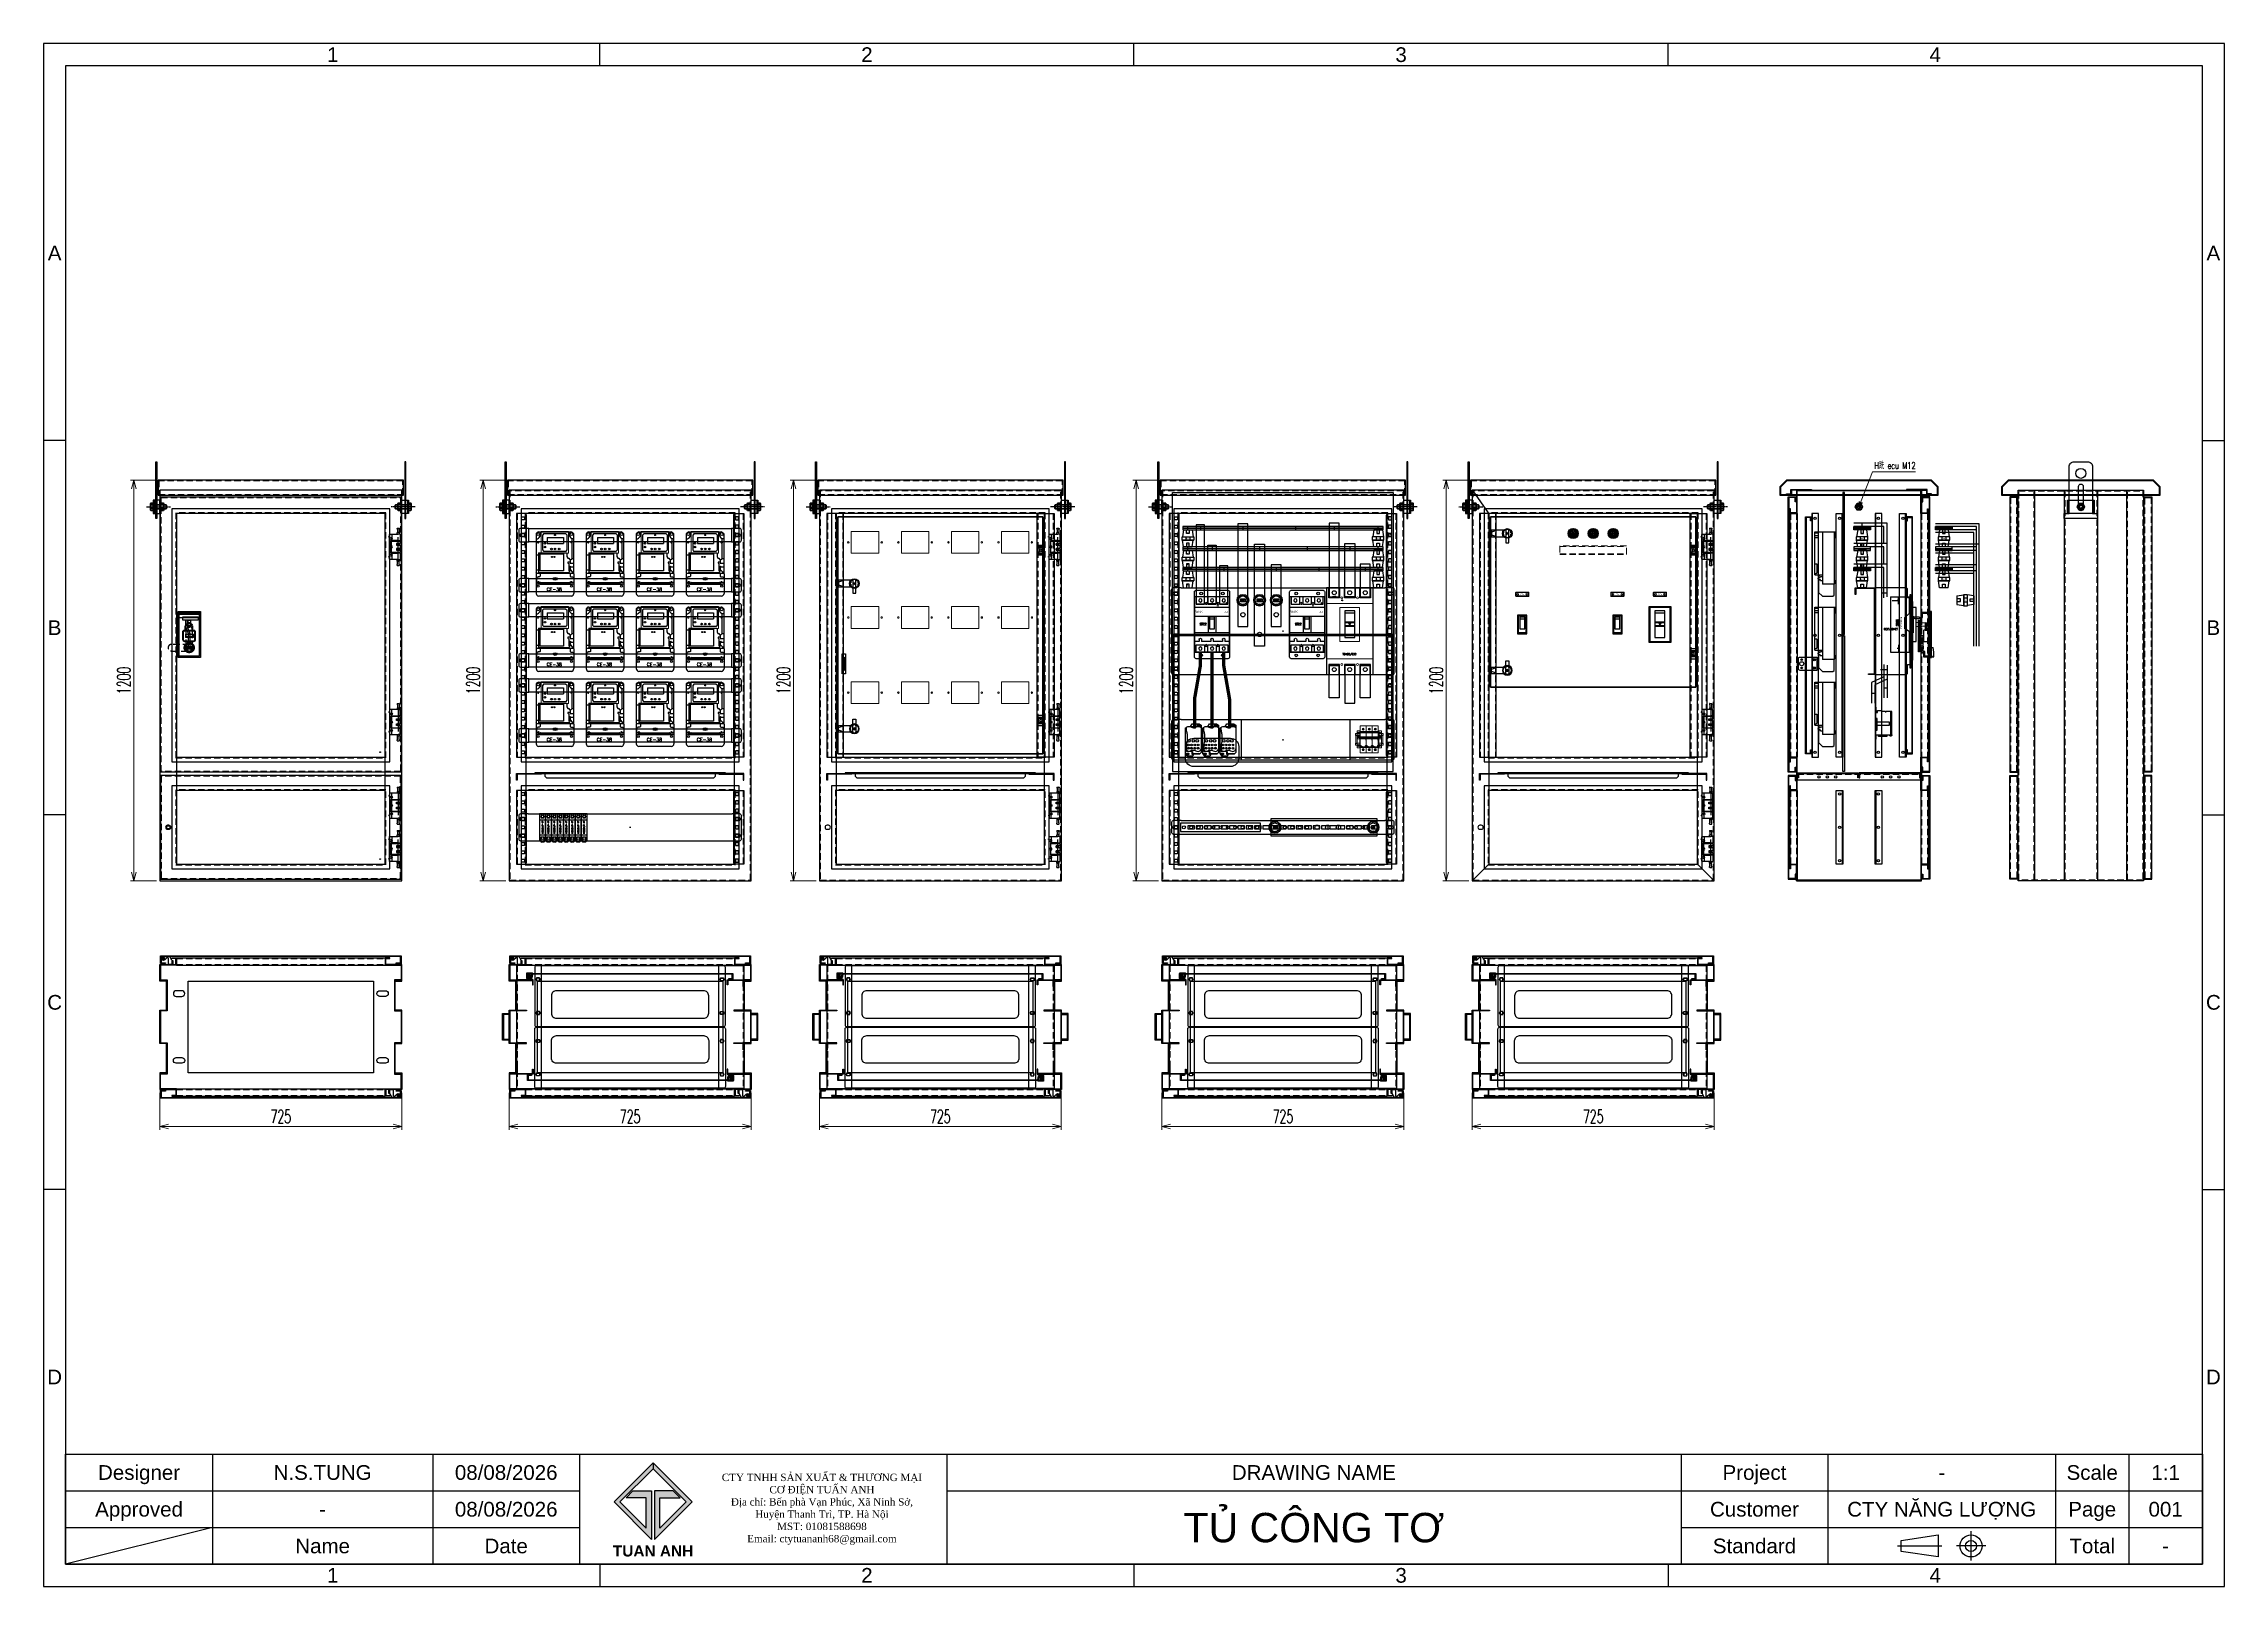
# Model space of a CAD drawing. Header units: millimetres. Extents: x -33730 to 17150, y -76829 to -27437.
# Drawn here: x -7064 to -530, y -76829 to -72209 of the extents above; entities that cross this region are included whole.
import ezdxf
from ezdxf.enums import TextEntityAlignment as Align

# ---------------------------------------------------------------- set-up
doc = ezdxf.new("R2010")
doc.units = ezdxf.units.MM
doc.header["$LTSCALE"] = 3
for name, pattern in [('ACAD_ISO03W100', [30, 12, -18]), ('ACAD_ISO04W100', [30, 24, -3, 0, -3]), ('ASVLTYPE', [0.75, 0.5, -0.25]), ('AXES2', [1.125, 0.75, -0.125, 0.125, -0.125]), ('DASHED2', [0.375, 0.25, -0.125]), ('HIDDEN', [9.525, 6.35, -3.175])]:
    doc.linetypes.add(name, pattern=pattern)
for name, color, linetype, lineweight in [('@.DM. NÉT ĐỨT', 8, 'HIDDEN', 9), ('BORDER', 7, 'Continuous', 15), ('FIN', 8, 'Continuous', 18), ('FORT', 2, 'Continuous', 35), ('hw_Continuous', 3, 'Continuous', 13), ('hw_Text', 7, 'Continuous', 13), ('Text', 7, 'Continuous', 13), ('Thiet bi', 7, 'Continuous', 9)]:
    doc.layers.add(name, color=color, linetype=linetype, lineweight=lineweight)
for name, color, linetype in [('@.HIDDEN', 8, 'HIDDEN'), ('@.TEXT', 7, 'Continuous'), ('@.VISIBLE', 7, 'Continuous'), ('AXE', 80, 'AXES2'), ('centerline', 6, 'ACAD_ISO04W100'), ('dim', 7, 'Continuous'), ('EQUIPMENT', 4, 'Continuous'), ('equipments', 2, 'Continuous'), ('FRAME 025', 7, 'Continuous'), ('hw_Punch', 3, 'Continuous'), ('S-DIM', 7, 'Continuous')]:
    doc.layers.add(name, color=color, linetype=linetype)
doc.styles.add('Ann_w01', font='romans.shx', dxfattribs={"width": 0.6, "bigfont": 'chineset.shx'})
doc.styles.add('Arial', font='arial.ttf')
doc.styles.add('BV CHI TIET', font='romans.shx', dxfattribs={"height": 10})
doc.styles.add('hw_Standard', font='complex.shx', dxfattribs={"width": 0.9})
doc.styles.get("Standard").update_dxf_attribs({"font": 'arial.ttf'})
doc.styles.add('Tahoma (Input Text)', font='tahoma.ttf')
doc.styles.add('WD_IEC', font='isocp2.shx')
doc.dimstyles.new('Dim 01_SC15', dxfattribs={"dimscale": 15, "dimtxt": 2, "dimasz": 1, "dimexe": 0.5, "dimexo": 0.5, "dimgap": 0.5, "dimtad": 1, "dimdec": 1, "dimzin": 12, "dimdsep": 46, "dimtxsty": 'Ann_w01', "dimblk": 'OPEN30', "dimcen": 1.5, "dimclrd": 6, "dimclre": 6, "dimclrt": 3, "dimazin": 3, "dimtm": 1e-09, "dimtfac": 1, "dimtdec": 1, "dimtix": 1, "dimtmove": 0, "dimatfit": 3, "dimldrblk": 'OPEN30', "dimfxl": 1, "dimtolj": 1, "dimlwd": 0, "dimlwe": 0, "dimarcsym": 0})
doc.dimstyles.new('Dim 01_SC20', dxfattribs={"dimscale": 20, "dimtxt": 2, "dimasz": 1.3, "dimexe": 0.5, "dimexo": 0.5, "dimgap": 0.5, "dimtad": 1, "dimdec": 1, "dimzin": 12, "dimdsep": 46, "dimtxsty": 'Ann_w01', "dimblk": 'OPEN30', "dimcen": 1.5, "dimclrd": 6, "dimclre": 6, "dimclrt": 3, "dimadec": 1, "dimazin": 3, "dimtm": 1e-09, "dimtfac": 1, "dimtdec": 1, "dimtix": 1, "dimtmove": 0, "dimatfit": 3, "dimldrblk": 'OPEN30', "dimfxl": 1, "dimtolj": 1, "dimlwd": 0, "dimlwe": 0, "dimarcsym": 0})

# ---------------------------------------------------------------- blocks, each defined once
blk = doc.blocks.new('_Open30')
at = {"color": 0, "linetype": 'ByBlock', "lineweight": -2}
for p, q in [((-1, 0.27), (0, 0)), ((0, 0), (-1, -0.27)), ((0, 0), (-1, 0))]:
    blk.add_line(p, q, dxfattribs=at)
blk = doc.blocks.new('*D2167')
at = {"layer": 'Defpoints', "color": 0, "transparency": 16777216}
for p in [(-2783.7, -75341.7), (-2058.7, -75341.7), (-2058.7, -75452.3)]:
    blk.add_point(p, dxfattribs=at)
at = {"layer": 'S-DIM', "color": 6, "lineweight": 0, "transparency": 16777216}
for p, q in [((-2783.7, -75351.7), (-2783.7, -75462.3)), ((-2058.7, -75351.7), (-2058.7, -75462.3)), ((-2757.7, -75452.3), (-2084.7, -75452.3))]:
    blk.add_line(p, q, dxfattribs=at)
at = {"layer": 'S-DIM', "color": 6, "lineweight": 0, "transparency": 16777216, "xscale": 26, "yscale": 26, "zscale": 26, "rotation": 180}
blk.add_blockref('_Open30', (-2783.7, -75452.3), dxfattribs=at)
at = {"layer": 'S-DIM', "color": 6, "lineweight": 0, "transparency": 16777216, "xscale": 26, "yscale": 26, "zscale": 26}
blk.add_blockref('_Open30', (-2058.7, -75452.3), dxfattribs=at)
at = {"layer": 'S-DIM', "color": 3, "transparency": 16777216, "insert": (-2421.2, -75422.3), "char_height": 40, "attachment_point": 5, "style": 'Ann_w01'}
blk.add_mtext('\\A1;725', dxfattribs=at)
blk = doc.blocks.new('HL011-1 Front')
at = {"layer": 'centerline'}
blk.add_line((20.5, 43.5), (20.5, -43.5), dxfattribs=at)
at = {"layer": 'EQUIPMENT'}
for p, q in [((-7.7, 30.5), (-7.7, 28.5)), ((-5.7, 30.5), (-7.7, 30.5)), ((-5.7, 28.5), (-7.7, 28.5)), ((-5.7, 36.5), (-5.7, -36.5)), ((1.5, 37.5), (-4.7, 37.5)), ((-1.9, -18.5), (-1.9, 18.5)), ((-1.9, 18.5), (0.4, 18.5)), ((0.4, 18.5), (20.5, 18.5)), ((1, 19.5), (1, 36.5)), ((20.5, 37.5), (1.5, 37.5)), ((5.6, 16.8), (5.6, 18.5)), ((15.9, 18.5), (15.9, 16.8)), ((15.9, 10), (15.9, 5)), ((17, 42), (17, 40)), ((17.5, 16.8), (17, 18.5)), ((17, 10), (17, 7.7)), ((18.4, 5.7), (17.1, 7.4)), ((17.5, 42.5), (23.5, 42.5)), ((18, 39), (18, 37.5)), ((22.2, 5.5), (18.8, 5.5)), ((20.5, 37.5), (25.5, 37.5)), ((25.5, 18.5), (20.5, 18.5)), ((22.6, 5.7), (23.9, 7.4)), ((23, 39), (23, 37.5)), ((23.5, 16.8), (24, 18.5)), ((24, 42), (24, 40)), ((24, 10), (24, 7.7)), ((26.5, 19.5), (26.5, 36.5)), ((-7.7, -28.5), (-7.7, -30.5)), ((-5.7, -28.5), (-7.7, -28.5)), ((-5.7, -30.5), (-7.7, -30.5)), ((-4.7, -37.5), (1.5, -37.5)), ((0.4, -18.5), (-1.9, -18.5)), ((20.5, -18.5), (0.4, -18.5)), ((1, -36.5), (1, -19.5)), ((1.5, -37.5), (20.5, -37.5)), ((5.6, -18.5), (5.6, -16.8)), ((15.9, -5), (15.9, -10)), ((15.9, -16.8), (15.9, -18.5)), ((17, -7.7), (17, -10)), ((17.5, -16.8), (17, -18.5)), ((17, -40), (17, -42)), ((18.4, -5.7), (17.1, -7.4)), ((23.5, -42.5), (17.5, -42.5)), ((18, -37.5), (18, -39)), ((18.8, -5.5), (22.2, -5.5)), ((20.5, -18.5), (25.5, -18.5)), ((25.5, -37.5), (20.5, -37.5)), ((22.6, -5.7), (23.9, -7.4)), ((23, -37.5), (23, -39)), ((23.5, -16.8), (24, -18.5)), ((24, -7.7), (24, -10)), ((24, -40), (24, -42)), ((26.5, -36.5), (26.5, -19.5))]:
    blk.add_line(p, q, dxfattribs=at)
at = {"layer": 'EQUIPMENT', "color": 8}
for p, q in [((17, 55), (17, 53)), ((17.5, 55.5), (23.5, 55.5)), ((18, 52), (18, 42.5)), ((23, 52), (23, 42.5)), ((24, 55), (24, 53)), ((17, -55), (17, -53)), ((17.5, -55.5), (23.5, -55.5)), ((18, -52), (18, -42.5)), ((23, -52), (23, -42.5)), ((24, -55), (24, -53))]:
    blk.add_line(p, q, dxfattribs=at)
blk.add_lwpolyline([(26.5, 5), (15.2, 5), (15.2, 10), (26.5, 10), (26.5, 16.8), (-0.2, 16.8), (-0.2, -16.8), (26.5, -16.8), (26.5, -10), (15.2, -10), (15.2, -5), (26.5, -5)], close=True, dxfattribs=at)
for centre in [(0, 25), (0, 0), (0, -25)]:
    blk.add_circle(centre, 3, dxfattribs=at)
at = {"layer": 'EQUIPMENT'}
for centre, radius, start, end in [((-4.7, 36.5), 1, 90, 180), ((17.5, 42), 0.5, 90, 180), ((17.5, 40), 0.5, 180, 270), ((17.5, 7.7), 0.5, 180, 216.8699), ((17.5, 39), 0.5, 0, 90), ((18.8, 6), 0.5, 216.8699, 270), ((22.2, 6), 0.5, 270, 323.1301), ((23.5, 39), 0.5, 90, 180), ((23.5, 42), 0.5, 0, 90), ((23.5, 40), 0.5, 270, 0), ((23.5, 7.7), 0.5, 323.1301, 0), ((25.5, 36.5), 1, 0, 90), ((25.5, 19.5), 1, 270, 0), ((-4.7, -36.5), 1, 180, 270), ((17.5, -7.7), 0.5, 143.1301, 180), ((17.5, -40), 0.5, 90, 180), ((17.5, -42), 0.5, 180, 270), ((17.5, -39), 0.5, 270, 0), ((18.8, -6), 0.5, 90, 143.1301), ((22.2, -6), 0.5, 36.8699, 90), ((23.5, -39), 0.5, 180, 270), ((23.5, -40), 0.5, 0, 90), ((23.5, -42), 0.5, 270, 0), ((23.5, -7.7), 0.5, 0, 36.8699), ((25.5, -19.5), 1, 0, 90), ((25.5, -36.5), 1, 270, 0)]:
    blk.add_arc(centre, radius, start, end, dxfattribs=at)
at = {"layer": 'EQUIPMENT', "color": 8}
for centre, start, end in [((17.5, 55), 90, 180), ((17.5, 53), 180, 270), ((17.5, 52), 0, 90), ((23.5, 52), 90, 180), ((23.5, 55), 0, 90), ((23.5, 53), 270, 0), ((17.5, -53), 90, 180), ((17.5, -55), 180, 270), ((17.5, -52), 270, 0), ((23.5, -52), 180, 270), ((23.5, -53), 0, 90), ((23.5, -55), 270, 0)]:
    blk.add_arc(centre, 0.5, start, end, dxfattribs=at)
at = {"layer": 'EQUIPMENT'}
for centre, start_param, end_param in [((0.4, 19.5), 0, 1.570796), ((1.5, 36.5), 3.141593, 4.712389), ((0.4, -19.5), 1.570796, 3.141593), ((1.5, -36.5), 4.712389, 6.283185)]:
    blk.add_ellipse(centre, major_axis=(0, -1), ratio=0.57735, start_param=start_param, end_param=end_param, dxfattribs=at)
blk = doc.blocks.new('*D2169')
at = {"layer": '@.VISIBLE', "color": 6, "lineweight": 0, "transparency": 16777216}
for p, q in [((-2798.7, -73516.4), (-2871.4, -73516.4)), ((-2861.4, -74690.4), (-2861.4, -73542.4)), ((-2793.7, -74716.4), (-2871.4, -74716.4))]:
    blk.add_line(p, q, dxfattribs=at)
at = {"layer": 'Defpoints', "color": 0, "transparency": 16777216}
for p in [(-2861.4, -73516.4), (-2788.7, -73516.4), (-2783.7, -74716.4)]:
    blk.add_point(p, dxfattribs=at)
at = {"layer": '@.VISIBLE', "color": 6, "lineweight": 0, "transparency": 16777216, "xscale": 26, "yscale": 26, "zscale": 26}
for p, rotation in [((-2861.4, -73516.4), 90), ((-2861.4, -74716.4), 270)]:
    blk.add_blockref('_Open30', p, dxfattribs=dict(at, rotation=rotation))
at = {"layer": '@.VISIBLE', "color": 3, "transparency": 16777216, "insert": (-2891.4, -74116.4), "char_height": 40, "attachment_point": 5, "rotation": 90, "style": 'Ann_w01'}
blk.add_mtext('\\A1;1200', dxfattribs=at)
blk = doc.blocks.new('HL011-1 Top')
at = {"layer": 'centerline'}
for p, q in [((-20.3, 18.5), (-20.3, 16.5)), ((-3.8, 0), (4.2, 0)), ((0.2, 4), (0.2, -4))]:
    blk.add_line(p, q, dxfattribs=at)
at = {"layer": 'EQUIPMENT'}
for points in [[(-26, 17.5), (-26, 5.8, 0.131652), (-25.9, 5.3), (-26, 5.5), (-28, 5.5), (-28, 17.5), (-15, 17.5), (-15, 0, 0.414214), (-13, -2), (-10.3, -2)], [(-9.9, -3), (-10.3, -2), (-4, 4.2, -1.496606), (0.2, -6), (-19.3, -6), (-20.5, -6), (-20.5, -4), (-20.5, -4)]]:
    blk.add_lwpolyline(points, format="xyb", dxfattribs=at)
blk.add_lwpolyline([(-25.9, 5.3), (-19.3, -6), (-18.8, -5)], dxfattribs=at)
blk.add_circle((0.2, 0), 3.5, dxfattribs=at)
blk = doc.blocks.new('A$C7496116a')
at = {"layer": '@.VISIBLE', "color": 3}
for points in [[(70, 170, -0.414214), (85, 155), (85, 15), (100, 15), (100, 0), (0, 0), (0, 15), (15, 15), (15, 155, -0.414214), (30, 170)], [(50, 103), (50, 103, -0.414214), (57, 96), (57, 30, -0.414214), (50, 23), (50, 23, -0.414214), (43, 30), (43, 96, -0.414214)]]:
    blk.add_lwpolyline(points, format="xyb", close=True, dxfattribs=at)
blk.add_circle((50, 135), 15, dxfattribs=at)
blk = doc.blocks.new('*D2170')
at = {"layer": 'Defpoints', "color": 0, "transparency": 16777216}
for p in [(-6715.9, -75341.7), (-5990.9, -75341.7), (-5990.9, -75452.3)]:
    blk.add_point(p, dxfattribs=at)
at = {"layer": 'S-DIM', "color": 6, "lineweight": 0, "transparency": 16777216}
for p, q in [((-6715.9, -75351.7), (-6715.9, -75462.3)), ((-5990.9, -75351.7), (-5990.9, -75462.3)), ((-6689.9, -75452.3), (-6016.9, -75452.3))]:
    blk.add_line(p, q, dxfattribs=at)
at = {"layer": 'S-DIM', "color": 6, "lineweight": 0, "transparency": 16777216, "xscale": 26, "yscale": 26, "zscale": 26, "rotation": 180}
blk.add_blockref('_Open30', (-6715.9, -75452.3), dxfattribs=at)
at = {"layer": 'S-DIM', "color": 6, "lineweight": 0, "transparency": 16777216, "xscale": 26, "yscale": 26, "zscale": 26}
blk.add_blockref('_Open30', (-5990.9, -75452.3), dxfattribs=at)
at = {"layer": 'S-DIM', "color": 3, "transparency": 16777216, "insert": (-6353.4, -75422.3), "char_height": 40, "attachment_point": 5, "style": 'Ann_w01'}
blk.add_mtext('\\A1;725', dxfattribs=at)
blk = doc.blocks.new('HL003-2 Top')
at = {"layer": 'centerline'}
blk.add_line((-1.6, 14.6), (-1.6, 2.6), dxfattribs=at)
for points in [[(3.5, 0), (-3.5, 0)], [(0, -3.5), (0, 3.5)]]:
    blk.add_lwpolyline(points, dxfattribs=at)
at = {"layer": 'EQUIPMENT'}
blk.add_line((7.2, 10.2), (5.2, 12.1), dxfattribs=at)
for points in [[(-6.3, 8.8), (-6.3, 9.9), (-9.8, 11.9), (-9.8, 13.6), (5.7, 13.6), (5.7, 11.3), (7.2, 10.2), (7.2, -5.4, -0.414214), (5.2, -7.4), (-9.3, -7.4), (-10.8, -5.2), (4.2, -5.2, 0.414214), (5.2, -4.2), (5.2, 12.1), (-9.8, 12.1)], [(-6.8, -3), (0, -3, 1), (0, 3), (-8, 3), (-7.4, 2.4, -0.414214), (-7.4, 0, 0.414214), (-7.4, -2.4), (-6.8, -3)]]:
    blk.add_lwpolyline(points, format="xyb", dxfattribs=at)
for points in [[(-7.3, -5.2), (-7.3, -2.9), (-10.8, -2.9), (-9.3, 1.8), (-9.3, 5.6), (-6.3, 8.8)], [(-4.6, 4.1), (-4.6, 13.6)], [(-4.1, 4.1), (-4.1, 13.6)], [(0.9, 4.1), (0.9, 13.6)], [(1.4, 4.1), (1.4, 13.6)]]:
    blk.add_lwpolyline(points, dxfattribs=at)
blk.add_lwpolyline([(-4.6, 4.1), (1.4, 4.1), (-1.6, 3.6)], close=True, dxfattribs=at)
blk = doc.blocks.new('HL003-2 Front')
at = {"layer": 'EQUIPMENT'}
for p, q in [((6.8, 6), (-9.2, 6)), ((6.8, -15), (6.8, 15)), ((6.8, -6), (-9.2, -6))]:
    blk.add_line(p, q, dxfattribs=at)
blk.add_lwpolyline([(-9.2, 15), (8.8, 15), (8.8, -15), (-9.2, -15)], close=True, dxfattribs=at)
at = {"layer": 'EQUIPMENT', "color": 8}
blk.add_lwpolyline([(6.8, 9.8), (-5.7, 9.8), (-5.7, -9.8), (6.8, -9.8)], dxfattribs=at)
at = {"layer": 'EQUIPMENT'}
blk.add_circle((0, 0), 3, dxfattribs=at)
blk = doc.blocks.new('khoa')
at = {"layer": 'BORDER', "color": 0, "linetype": 'Continuous'}
for points in [[(1124474.1, 153071.9, 0.414214), (1124480.1, 153065.9), (1124507.4, 153065.9, 0.414214), (1124513.4, 153071.9), (1124513.4, 153096.4), (1124509.7, 153100.2), (1124477.8, 153100.2), (1124474.1, 153096.4)], [(1124477.1, 153071.9, 0.414214), (1124480.1, 153068.9), (1124507.4, 153068.9, 0.414214), (1124510.4, 153071.9), (1124510.4, 153095.2), (1124508.4, 153097.2), (1124479.1, 153097.2), (1124477.1, 153095.2)]]:
    blk.add_lwpolyline(points, format="xyb", close=True, dxfattribs=at)
blk.add_lwpolyline([(1124505.4, 153100.2), (1124505.4, 153112.7, 0.787743), (1124481.3, 153112.7), (1124481.3, 153100.2)], format="xyb", dxfattribs=at)
at = {"layer": 'BORDER'}
blk.add_lwpolyline([(1124484.2, 153100.2), (1124484.2, 153112, -0.787743), (1124502.4, 153112), (1124502.4, 153100.2)], format="xyb", dxfattribs=at)
at = {"layer": 'BORDER', "color": 0, "linetype": 'Continuous'}
for points in [[(1124491.6, 153108.5), (1124493, 153108.5)], [(1124494.4, 153108.5), (1124495.9, 153108.5)], [(1124482.7, 153088.7), (1124506.8, 153088.7), (1124506.8, 153078.8), (1124482.7, 153078.8), (1124482.7, 153088.7)], [(1124482.7, 153087.2), (1124505.4, 153087.2), (1124505.4, 153081.6), (1124482.7, 153081.6), (1124482.7, 153087.2)]]:
    blk.add_lwpolyline(points, dxfattribs=at)
blk = doc.blocks.new('A$C05342c2d')
at = {"color": 3, "ltscale": 20}
for p, q in [((29.5, 0), (29.5, 137.5)), ((29.5, 137.5), (96.5, 137.5)), ((29.5, 134.5), (96.5, 134.5)), ((96.5, 137.5), (96.5, 0)), ((29.5, 129.5), (96.5, 129.5)), ((29.5, 129.5), (30.5, 129.5)), ((29.5, 69.8), (29.5, 68.8)), ((30.5, 129.5), (30.5, 119.5)), ((30.5, 119.5), (95.5, 119.5)), ((30.5, 119.5), (30.5, 0)), ((44.3, 111.4), (44.3, 121.4)), ((44.3, 121.4), (90.2, 121.4)), ((90.2, 111.4), (44.3, 111.4)), ((52.4, 89.7), (52.4, 111.4)), ((52.4, 89.7), (60.6, 69.7)), ((57.4, 89.7), (57.4, 111.4)), ((57.4, 89.7), (65.6, 69.7)), ((58.5, 110.8), (58.5, 95.8)), ((67.5, 110.8), (58.5, 110.8)), ((58.5, 103.2), (67.5, 103.2)), ((58.5, 95.8), (67.5, 95.8)), ((66.5, 103.2), (59.5, 103.2)), ((60.6, 29.7), (60.6, 69.7)), ((65.6, 29.7), (65.6, 69.7)), ((67.5, 95.8), (67.5, 110.8)), ((90.2, 121.4), (90.2, 111.4)), ((95.5, 129.5), (95.5, 119.5)), ((95.5, 119.5), (95.5, 0)), ((96.5, 0), (29.5, 0)), ((58, 34.2), (55.1, 34.2)), ((58, 21.2), (55.1, 21.2)), ((58, 34.2), (58, 21.2)), ((58, 29.7), (68, 29.7)), ((58, 25.7), (68, 25.7)), ((68, 34.2), (68, 21.2)), ((68, 34.2), (70.9, 34.2)), ((68, 21.2), (70.9, 21.2))]:
    blk.add_line(p, q, dxfattribs=at)
at = {"color": 1}
for p, q in [((60.5, 68.8), (65.5, 68.8)), ((63, 71.3), (63, 66.3))]:
    blk.add_line(p, q, dxfattribs=at)
blk.add_lwpolyline([(33, 133.3), (93, 133.3), (93, 4.3), (33, 4.3)], close=True, dxfattribs=at)
at = {"color": 3, "linetype": 'ACAD_ISO03W100', "ltscale": 20}
for radius in [15, 12.5, 4]:
    blk.add_circle((63, 29.2), radius, dxfattribs=at)
at = {"color": 3, "ltscale": 20}
for centre, start, end in [((70.6, 27.7), 157.28313, 202.71687), ((55.4, 27.7), 337.28313, 22.71687)]:
    blk.add_arc(centre, 16.8, start, end, dxfattribs=at)
at = {"layer": '@.VISIBLE', "linetype": 'HIDDEN'}
for points in [[(73, 29.2), (73, 82.2, 1), (53, 82.2), (53, 29.2, 1)], [(63, 39.2), (10, 39.2, 1), (10, 19.2), (63, 19.2, 1)]]:
    blk.add_lwpolyline(points, format="xyb", close=True, dxfattribs=at)
at = {"color": 3}
blk.add_blockref('khoa', (-1124431.1, -153018.9), dxfattribs=at)
blk = doc.blocks.new('*D2166')
at = {"layer": '@.VISIBLE', "color": 6, "lineweight": 0, "transparency": 16777216}
for p, q in [((-6730.9, -73516.4), (-6803.6, -73516.4)), ((-6793.6, -74690.4), (-6793.6, -73542.4)), ((-6725.9, -74716.4), (-6803.6, -74716.4))]:
    blk.add_line(p, q, dxfattribs=at)
at = {"layer": 'Defpoints', "color": 0, "transparency": 16777216}
for p in [(-6793.6, -73516.4), (-6720.9, -73516.4), (-6715.9, -74716.4)]:
    blk.add_point(p, dxfattribs=at)
at = {"layer": '@.VISIBLE', "color": 6, "lineweight": 0, "transparency": 16777216, "xscale": 26, "yscale": 26, "zscale": 26}
for p, rotation in [((-6793.6, -73516.4), 90), ((-6793.6, -74716.4), 270)]:
    blk.add_blockref('_Open30', p, dxfattribs=dict(at, rotation=rotation))
at = {"layer": '@.VISIBLE', "color": 3, "transparency": 16777216, "insert": (-6823.6, -74116.4), "char_height": 40, "attachment_point": 5, "rotation": 90, "style": 'Ann_w01'}
blk.add_mtext('\\A1;1200', dxfattribs=at)
blk = doc.blocks.new('HM12_FACE')
at = {"layer": 'FIN'}
blk.add_arc((0, 0), 6, 90, 0, dxfattribs=at)
at = {"layer": 'FORT'}
blk.add_lwpolyline([(-5.5, 9.5), (-11, 0), (-5.5, -9.5), (5.5, -9.5), (11, 0), (5.5, 9.5)], close=True, dxfattribs=at)
for radius in [9.5, 4.95]:
    blk.add_circle((0, 0), radius, dxfattribs=at)
blk = doc.blocks.new('A$C703210DF')
at = {"color": 3, "ltscale": 20}
for p, q in [((-26, 120.7), (-26, 135.9)), ((-26, 135.9), (-3, 135.9)), ((-23, 120.7), (-23, 132.9)), ((-23, 132.9), (0, 132.9)), ((-22, 132.2), (0, 132.2)), ((-22, 119.2), (-22, 132.2)), ((0, 137.9), (-3, 137.9)), ((-3, 137.9), (-3, 135.9)), ((0, 132.9), (0, 137.9)), ((0, 137.5), (0, 0)), ((5, 137.5), (0, 137.5)), ((5, 0), (5, 137.5)), ((-34, 16.8), (-34, 111.8)), ((-34, 111.8), (-31, 111.8)), ((-31, 111.8), (-31, 29.7)), ((-27, 65), (-27, 119.2)), ((-27, 119.2), (-22, 119.2)), ((-23, 120.7), (-26, 120.7)), ((-31, 16.8), (-34, 16.8)), ((-27, 33.7), (-31, 33.7)), ((-27, 29.7), (-31, 29.7)), ((-31, 29.7), (-31, 16.8)), ((-27, 25.7), (-31, 25.7)), ((-20, 65.2), (-27, 65)), ((-27, 44.7), (-27, 14.7)), ((-27, 44.7), (-20, 44.7)), ((-20, 33.7), (-27, 33.7)), ((-27, 33.7), (-27, 25.7)), ((-20, 25.7), (-27, 25.7)), ((-27, 14.7), (-20, 14.7)), ((-20, 18.2), (-20, 65.2)), ((-20, 33.7), (-20, 25.7)), ((-15, 18.2), (-20, 18.2)), ((-16, 16.8), (-19, 16.8)), ((-19, 16.8), (-19, 1.6)), ((-19, 1.6), (0, 1.6)), ((-16, 16.8), (-16, 4.6)), ((-16, 4.6), (0, 4.6)), ((-15, 5.2), (-15, 18.2)), ((-15, 5.2), (0, 5.2)), ((0, 4.2), (0, 10.2)), ((0, 0), (5, 0)), ((5, 0), (5, 30)), ((5, 30), (10, 30)), ((7, 4), (5, 4)), ((5, 0), (5, 2)), ((7, 2), (7, 4)), ((7, 2), (12, 2))]:
    blk.add_line(p, q, dxfattribs=at)
at = {"color": 3, "linetype": 'DASHED2', "ltscale": 20}
blk.add_line((-21.4, 11.9), (-14.1, 11.9), dxfattribs=at)
at = {"color": 3, "ltscale": 20}
blk.add_arc((-255.1, -3), 267.1, 1.07376, 7.09747, dxfattribs=at)
at = {"layer": 'FRAME 025'}
blk.add_lwpolyline([(-6.5, 81.7), (-17.5, 81.7, 0.414214), (-19.5, 79.7), (-19.5, 49.4, 0.414214), (-17.5, 47.4), (-6.5, 47.4, 0.414214), (-4.5, 49.4), (-4.5, 79.7, 0.414214)], format="xyb", close=True, dxfattribs=at)
blk.add_lwpolyline([(-14.5, 100.8), (-14.5, 81.7), (-9.5, 81.7), (-9.5, 100.8)], dxfattribs=at)
blk.add_arc((-12, 100.8), 2.5, 0, 180, dxfattribs=at)
at = {"layer": 'FRAME 025', "linetype": 'DASHED2', "ltscale": 4}
blk.add_arc((-12, 100.8), 2.5, 180, 0, dxfattribs=at)
blk = doc.blocks.new('*D2168')
at = {"layer": 'Defpoints', "color": 0, "transparency": 16777216}
for p in [(-3713.4, -75341.7), (-2988.4, -75341.7), (-2988.4, -75452.3)]:
    blk.add_point(p, dxfattribs=at)
at = {"layer": 'S-DIM', "color": 6, "lineweight": 0, "transparency": 16777216}
for p, q in [((-3713.4, -75351.7), (-3713.4, -75462.3)), ((-2988.4, -75351.7), (-2988.4, -75462.3)), ((-3687.4, -75452.3), (-3014.4, -75452.3))]:
    blk.add_line(p, q, dxfattribs=at)
at = {"layer": 'S-DIM', "color": 6, "lineweight": 0, "transparency": 16777216, "xscale": 26, "yscale": 26, "zscale": 26, "rotation": 180}
blk.add_blockref('_Open30', (-3713.4, -75452.3), dxfattribs=at)
at = {"layer": 'S-DIM', "color": 6, "lineweight": 0, "transparency": 16777216, "xscale": 26, "yscale": 26, "zscale": 26}
blk.add_blockref('_Open30', (-2988.4, -75452.3), dxfattribs=at)
at = {"layer": 'S-DIM', "color": 3, "transparency": 16777216, "insert": (-3350.9, -75422.3), "char_height": 40, "attachment_point": 5, "style": 'Ann_w01'}
blk.add_mtext('\\A1;725', dxfattribs=at)
blk = doc.blocks.new('*D2175')
at = {"layer": '@.VISIBLE', "color": 6, "lineweight": 0, "transparency": 16777216}
for p, q in [((-3728.4, -73516.4), (-3801, -73516.4)), ((-3791, -74690.4), (-3791, -73542.4)), ((-3723.4, -74716.4), (-3801, -74716.4))]:
    blk.add_line(p, q, dxfattribs=at)
at = {"layer": 'Defpoints', "color": 0, "transparency": 16777216}
for p in [(-3791, -73516.4), (-3718.4, -73516.4), (-3713.4, -74716.4)]:
    blk.add_point(p, dxfattribs=at)
at = {"layer": '@.VISIBLE', "color": 6, "lineweight": 0, "transparency": 16777216, "xscale": 26, "yscale": 26, "zscale": 26}
for p, rotation in [((-3791, -73516.4), 90), ((-3791, -74716.4), 270)]:
    blk.add_blockref('_Open30', p, dxfattribs=dict(at, rotation=rotation))
at = {"layer": '@.VISIBLE', "color": 3, "transparency": 16777216, "insert": (-3821, -74116.4), "char_height": 40, "attachment_point": 5, "rotation": 90, "style": 'Ann_w01'}
blk.add_mtext('\\A1;1200', dxfattribs=at)
blk = doc.blocks.new('*U2159')
at = {"layer": '@.VISIBLE', "color": 151}
blk.add_lwpolyline([(-4.5, 4.5), (4.5, 4.5), (4.5, -4.5), (-4.5, -4.5)], close=True, dxfattribs=at)
blk = doc.blocks.new('*U2158')
at = {"layer": '@.VISIBLE', "color": 0, "linetype": 'ByBlock', "lineweight": -2}
for p in [(0, 200), (0, 175), (0, 150), (0, 125), (0, 100), (0, 75), (0, 50), (0, 25), (0, 0)]:
    blk.add_blockref('*U2159', p, dxfattribs=at)
blk = doc.blocks.new('*U2161')
at = {"layer": '@.VISIBLE', "color": 151}
blk.add_lwpolyline([(-4.5, 4.5), (4.5, 4.5), (4.5, -4.5), (-4.5, -4.5)], close=True, dxfattribs=at)
blk = doc.blocks.new('*U2160')
at = {"layer": '@.VISIBLE', "color": 0, "linetype": 'ByBlock', "lineweight": -2}
for p in [(0, 700), (0, 675), (0, 650), (0, 625), (0, 600), (0, 575), (0, 550), (0, 525), (0, 500), (0, 475), (0, 450), (0, 425), (0, 400), (0, 375), (0, 350), (0, 325), (0, 300), (0, 275), (0, 250), (0, 225), (0, 200), (0, 175), (0, 150), (0, 125), (0, 100), (0, 75), (0, 50), (0, 25), (0, 0)]:
    blk.add_blockref('*U2161', p, dxfattribs=at)
blk = doc.blocks.new('*U2155')
at = {"layer": '@.VISIBLE', "color": 151}
blk.add_lwpolyline([(-4.5, 4.5), (4.5, 4.5), (4.5, -4.5), (-4.5, -4.5)], close=True, dxfattribs=at)
blk = doc.blocks.new('*U2154')
at = {"layer": '@.VISIBLE', "color": 0, "linetype": 'ByBlock', "lineweight": -2}
for p in [(0, 700), (0, 675), (0, 650), (0, 625), (0, 600), (0, 575), (0, 550), (0, 525), (0, 500), (0, 475), (0, 450), (0, 425), (0, 400), (0, 375), (0, 350), (0, 325), (0, 300), (0, 275), (0, 250), (0, 225), (0, 200), (0, 175), (0, 150), (0, 125), (0, 100), (0, 75), (0, 50), (0, 25), (0, 0)]:
    blk.add_blockref('*U2155', p, dxfattribs=at)
blk = doc.blocks.new('*U2157')
at = {"layer": '@.VISIBLE', "color": 151}
blk.add_lwpolyline([(-4.5, 4.5), (4.5, 4.5), (4.5, -4.5), (-4.5, -4.5)], close=True, dxfattribs=at)
blk = doc.blocks.new('*U2156')
at = {"layer": '@.VISIBLE', "color": 0, "linetype": 'ByBlock', "lineweight": -2}
for p in [(0, 200), (0, 175), (0, 150), (0, 125), (0, 100), (0, 75), (0, 50), (0, 25), (0, 0)]:
    blk.add_blockref('*U2157', p, dxfattribs=at)
blk = doc.blocks.new('MS406')
at = {"layer": 'EQUIPMENT'}
for points in [[(-10.5, 10), (-47.5, 10), (-47.5, -10), (-10.5, -10)], [(-35.5, 7.8), (-47.5, 3.7)], [(-4.5, 13.8), (-4.5, -28.5), (4.5, -28.5), (4.5, 13.8)], [(-0.8, 2.5), (-0.8, 0.8), (-2.5, 0.8)], [(0.8, 2.5), (0.8, 0.8), (2.5, 0.8)], [(-47.5, -3.7), (-35.5, -7.8)], [(-0.8, -2.5), (-0.8, -0.8), (-2.5, -0.8)], [(0.8, -2.5), (0.8, -0.8), (2.5, -0.8)]]:
    blk.add_lwpolyline(points, dxfattribs=at)
at = {"layer": 'EQUIPMENT', "color": 8}
blk.add_lwpolyline([(-11, 4.8), (-11, 2.2), (-12.5, 2.2, 0.088933), (-12.5, -2.3), (-11, -2.3), (-11, -4.8, 0.189345), (-4.8, -11), (-2.3, -11), (-2.3, -12.5, 0.088933), (2.2, -12.5), (2.2, -11), (4.8, -11, 0.189345), (11, -4.8), (11, -2.3), (12.5, -2.3, 0.088933), (12.5, 2.2), (11, 2.2), (11, 4.8, 0.189345), (4.8, 11), (2.2, 11), (2.2, 12.5, 0.088933), (-2.3, 12.5), (-2.3, 11), (-4.8, 11, 0.189345)], format="xyb", close=True, dxfattribs=at)
at = {"layer": 'EQUIPMENT'}
for radius in [14.5, 2.67]:
    blk.add_circle((0, 0), radius, dxfattribs=at)
blk = doc.blocks.new('*D2174')
at = {"layer": '@.VISIBLE', "color": 6, "lineweight": 0, "transparency": 16777216}
for p, q in [((-4754.9, -73516.4), (-4827.5, -73516.4)), ((-4817.5, -74690.4), (-4817.5, -73542.4)), ((-4749.9, -74716.4), (-4827.5, -74716.4))]:
    blk.add_line(p, q, dxfattribs=at)
at = {"layer": 'Defpoints', "color": 0, "transparency": 16777216}
for p in [(-4817.5, -73516.4), (-4744.9, -73516.4), (-4739.9, -74716.4)]:
    blk.add_point(p, dxfattribs=at)
at = {"layer": '@.VISIBLE', "color": 6, "lineweight": 0, "transparency": 16777216, "xscale": 26, "yscale": 26, "zscale": 26}
for p, rotation in [((-4817.5, -73516.4), 90), ((-4817.5, -74716.4), 270)]:
    blk.add_blockref('_Open30', p, dxfattribs=dict(at, rotation=rotation))
at = {"layer": '@.VISIBLE', "color": 3, "transparency": 16777216, "insert": (-4847.5, -74116.4), "char_height": 40, "attachment_point": 5, "rotation": 90, "style": 'Ann_w01'}
blk.add_mtext('\\A1;1200', dxfattribs=at)
blk = doc.blocks.new('*D2173')
at = {"layer": '@.VISIBLE', "color": 6, "lineweight": 0, "transparency": 16777216}
for p, q in [((-5684.5, -73516.4), (-5757.1, -73516.4)), ((-5747.1, -74690.4), (-5747.1, -73542.4)), ((-5679.5, -74716.4), (-5757.1, -74716.4))]:
    blk.add_line(p, q, dxfattribs=at)
at = {"layer": 'Defpoints', "color": 0, "transparency": 16777216}
for p in [(-5747.1, -73516.4), (-5674.5, -73516.4), (-5669.5, -74716.4)]:
    blk.add_point(p, dxfattribs=at)
at = {"layer": '@.VISIBLE', "color": 6, "lineweight": 0, "transparency": 16777216, "xscale": 26, "yscale": 26, "zscale": 26}
for p, rotation in [((-5747.1, -73516.4), 90), ((-5747.1, -74716.4), 270)]:
    blk.add_blockref('_Open30', p, dxfattribs=dict(at, rotation=rotation))
at = {"layer": '@.VISIBLE', "color": 3, "transparency": 16777216, "insert": (-5777.1, -74116.4), "char_height": 40, "attachment_point": 5, "rotation": 90, "style": 'Ann_w01'}
blk.add_mtext('\\A1;1200', dxfattribs=at)
blk = doc.blocks.new('*U2149')
at = {"layer": '@.VISIBLE', "color": 151}
blk.add_lwpolyline([(-4.5, 4.5), (4.5, 4.5), (4.5, -4.5), (-4.5, -4.5)], close=True, dxfattribs=at)
blk = doc.blocks.new('*U2148')
at = {"layer": '@.VISIBLE', "color": 0, "linetype": 'ByBlock', "lineweight": -2}
for p in [(0, 200), (0, 175), (0, 150), (0, 125), (0, 100), (0, 75), (0, 50), (0, 25), (0, 0)]:
    blk.add_blockref('*U2149', p, dxfattribs=at)
blk = doc.blocks.new('*U2151')
at = {"layer": '@.VISIBLE', "color": 151}
blk.add_lwpolyline([(-4.5, 4.5), (4.5, 4.5), (4.5, -4.5), (-4.5, -4.5)], close=True, dxfattribs=at)
blk = doc.blocks.new('*U2150')
at = {"layer": '@.VISIBLE', "color": 0, "linetype": 'ByBlock', "lineweight": -2}
for p in [(0, 700), (0, 675), (0, 650), (0, 625), (0, 600), (0, 575), (0, 550), (0, 525), (0, 500), (0, 475), (0, 450), (0, 425), (0, 400), (0, 375), (0, 350), (0, 325), (0, 300), (0, 275), (0, 250), (0, 225), (0, 200), (0, 175), (0, 150), (0, 125), (0, 100), (0, 75), (0, 50), (0, 25), (0, 0)]:
    blk.add_blockref('*U2151', p, dxfattribs=at)
blk = doc.blocks.new('*U2153')
at = {"layer": '@.VISIBLE', "color": 151}
blk.add_lwpolyline([(-4.5, 4.5), (4.5, 4.5), (4.5, -4.5), (-4.5, -4.5)], close=True, dxfattribs=at)
blk = doc.blocks.new('*U2152')
at = {"layer": '@.VISIBLE', "color": 0, "linetype": 'ByBlock', "lineweight": -2}
for p in [(0, 700), (0, 675), (0, 650), (0, 625), (0, 600), (0, 575), (0, 550), (0, 525), (0, 500), (0, 475), (0, 450), (0, 425), (0, 400), (0, 375), (0, 350), (0, 325), (0, 300), (0, 275), (0, 250), (0, 225), (0, 200), (0, 175), (0, 150), (0, 125), (0, 100), (0, 75), (0, 50), (0, 25), (0, 0)]:
    blk.add_blockref('*U2153', p, dxfattribs=at)
blk = doc.blocks.new('*U2163')
at = {"layer": '@.VISIBLE', "color": 151}
blk.add_lwpolyline([(-4.5, 4.5), (4.5, 4.5), (4.5, -4.5), (-4.5, -4.5)], close=True, dxfattribs=at)
blk = doc.blocks.new('*U2162')
at = {"layer": '@.VISIBLE', "color": 0, "linetype": 'ByBlock', "lineweight": -2}
for p in [(0, 200), (0, 175), (0, 150), (0, 125), (0, 100), (0, 75), (0, 50), (0, 25), (0, 0)]:
    blk.add_blockref('*U2163', p, dxfattribs=at)
blk = doc.blocks.new('H12-040')
at = {"layer": 'AXE'}
blk.add_line((0, 20), (0, -52.1), dxfattribs=at)
at = {"layer": 'FIN'}
for p, q in [((-4.9, -10), (-4.9, -40)), ((5, -10), (5, -40))]:
    blk.add_line(p, q, dxfattribs=at)
at = {"layer": 'FORT'}
for p, q in [((-11, 7.2), (-9.5, 8)), ((-11, 0), (-11, 7.2)), ((-11, 0), (11, 0)), ((9.5, 8), (-9.5, 8)), ((-6, 0), (-6, -38.9)), ((-5.5, 0), (-5.5, 7.2)), ((5.5, 0), (5.5, 7.2)), ((6, 0), (6, -38.9)), ((11, 7.2), (9.5, 8)), ((11, 0), (11, 7.2)), ((6, -10), (-6, -10)), ((6, -38.9), (-6, -38.9)), ((-4.9, -40), (-6, -38.9)), ((5, -40), (-4.9, -40)), ((6, -38.9), (5, -40))]:
    blk.add_line(p, q, dxfattribs=at)
for centre, radius, start, end in [((-8.2, 3.1), 4.86, 55.61585, 124.38415), ((0, -10.2), 18.2, 72.4121, 107.5879), ((8.2, 3.1), 4.86, 55.61585, 124.38415)]:
    blk.add_arc(centre, radius, start, end, dxfattribs=at)
blk = doc.blocks.new('HM12_COTE')
at = {"layer": 'FORT'}
for p, q in [((-11, 9.2), (-9.5, 10)), ((-11, 0.8), (-11, 9.2)), ((-9.5, 0), (-11, 0.8)), ((9.5, 10), (-9.5, 10)), ((-9.5, 0), (9.5, 0)), ((-5.5, 0.8), (-5.5, 9.2)), ((5.5, 0.8), (5.5, 9.2)), ((11, 9.2), (9.5, 10)), ((9.5, 0), (11, 0.8)), ((11, 0.8), (11, 9.2))]:
    blk.add_line(p, q, dxfattribs=at)
for centre, radius, start, end in [((-8.2, 5.1), 4.86, 55.61585, 124.38415), ((-8.2, 4.9), 4.86, 235.61585, 304.38415), ((0, -8.2), 18.2, 72.4121, 107.5879), ((0, 18.2), 18.2, 252.4121, 287.5879), ((8.2, 5.1), 4.86, 55.61585, 124.38415), ((8.2, 4.9), 4.86, 235.61585, 304.38415)]:
    blk.add_arc(centre, radius, start, end, dxfattribs=at)
blk = doc.blocks.new('Oval 20x9')
at = {"layer": '@.VISIBLE', "color": 2}
blk.add_lwpolyline([(-5.5, -4.5), (5.5, -4.5, 0.414214), (10, 0), (10, 0, 0.414214), (5.5, 4.5), (-5.5, 4.5, 0.414214), (-10, 0), (-10, 0, 0.414214)], format="xyb", close=True, dxfattribs=at)
blk = doc.blocks.new('*U68')
at = {"layer": '@.HIDDEN', "linetype": 'HIDDEN'}
for p, q in [((333.5, 1.5), (333.5, -1.5)), ((332, 0), (335, 0))]:
    blk.add_line(p, q, dxfattribs=at)
at = {"layer": '@.VISIBLE'}
for p, q in [((28, 130), (639, 130)), ((28, -130), (639, -130))]:
    blk.add_line(p, q, dxfattribs=at)
for points in [[(28, 130), (5, 130, 0.414214), (0, 125), (0, -125, 0.414214), (5, -130), (28, -130)], [(639, -130), (662, -130, 0.414214), (667, -125), (667, 125, 0.414214), (662, 130), (639, 130)]]:
    blk.add_lwpolyline(points, format="xyb", dxfattribs=at)
for p in [(13, 112.5), (13, -112.5)]:
    blk.add_blockref('Oval 20x9', p, dxfattribs=at)
at = {"layer": '@.VISIBLE', "xscale": -1}
for p in [(654, 112.5), (654, -112.5)]:
    blk.add_blockref('Oval 20x9', p, dxfattribs=at)
blk = doc.blocks.new('*U70')
at = {"color": 1}
for p, q in [((-51, 22.5), (-30.5, 25.5)), ((-51, 22.5), (-51, -3.5)), ((-30.5, -8), (-30.5, 27)), ((-30.5, 27), (-20.5, 27)), ((-30.5, 27), (-30.5, -8)), ((-30.5, 25.5), (-30.5, -6.5)), ((-20.5, 15.5), (-30.5, 15.5)), ((-20.5, 3.5), (-30.5, 3.5)), ((-20.5, 27), (-20.5, -8)), ((-20.5, 25.5), (-20.5, -6.5)), ((0, 22.5), (-20.5, 25.5)), ((0, 22.5), (0, -3.5)), ((-51, -3.5), (-30.5, -6.5)), ((-20.5, -8), (-30.5, -8)), ((0, -3.5), (-20.5, -6.5))]:
    blk.add_line(p, q, dxfattribs=at)
for points in [[(-51, 13.5), (-51, 5.5), (-40, 5.5), (-40, 13.5)], [(0, 13.5), (0, 5.5), (-11, 5.5), (-11, 13.5)]]:
    blk.add_lwpolyline(points, close=True, dxfattribs=at)
at = {"color": 1, "width": 30.098, "attachment_point": 5, "rotation": 270}
for s, insert, char_height in [('{\\fTahoma|b0|i0|c0|p34;M8}', (-42.7, 9.5), 1.5), ('{\\fTahoma|b0|i0|c0|p34;S51}', (-25.3, 9.5), 3), ('{\\fTahoma|b0|i0|c0|p34;M8}', (-8.3, 9.5), 1.5)]:
    blk.add_mtext(s, dxfattribs=dict(at, insert=insert, char_height=char_height))
blk = doc.blocks.new('*U78')
for points in [[(3725.3, -2031.3), (3865.3, -2031.3), (3865.3, -1771.3), (3725.3, -1771.3)], [(3780.3, -1920.3), (3810.3, -1920.3), (3810.3, -1840.3), (3780.3, -1840.3)], [(3780.3, -1886.3), (3810.3, -1886.3), (3810.3, -1874.3), (3780.3, -1874.3)], [(3780.3, -1884.3), (3810.3, -1884.3), (3810.3, -1876.3), (3780.3, -1876.3)], [(3792, -1878.5), (3795.3, -1882.3), (3798.5, -1878.5)]]:
    blk.add_lwpolyline(points, close=True)
for points in [[(3736.8, -1801.3), (3732.8, -1801.3), (3732.8, -1771.3), (3764.8, -1771.3), (3764.8, -1801.3), (3760.8, -1801.3)], [(3783.3, -1801.3), (3779.3, -1801.3), (3779.3, -1771.3), (3811.3, -1771.3), (3811.3, -1801.3), (3807.3, -1801.3)], [(3829.8, -1801.3), (3825.8, -1801.3), (3825.8, -1771.3), (3857.8, -1771.3), (3857.8, -1801.3), (3853.8, -1801.3)], [(3780.3, -1846.3), (3810.3, -1846.3)], [(3736.8, -2001.3), (3732.8, -2001.3), (3732.8, -2031.3), (3764.8, -2031.3), (3764.8, -2001.3), (3760.8, -2001.3)], [(3783.3, -2001.3), (3779.3, -2001.3), (3779.3, -2031.3), (3811.3, -2031.3), (3811.3, -2001.3), (3807.3, -2001.3)], [(3829.8, -2001.2), (3825.8, -2001.2), (3825.8, -2031.2), (3857.8, -2031.2), (3857.8, -2001.2), (3853.8, -2001.2)]]:
    blk.add_lwpolyline(points)
at = {"color": 1}
for points in [[(3733.8, -1771.3), (3763.8, -1771.3), (3763.8, -1798.3), (3760.8, -1801.3), (3736.8, -1801.3), (3733.8, -1798.3)], [(3780.3, -1771.3), (3810.3, -1771.3), (3810.3, -1798.3), (3807.3, -1801.3), (3783.3, -1801.3), (3780.3, -1798.3)], [(3826.8, -1771.3), (3856.8, -1771.3), (3856.8, -1798.3), (3853.8, -1801.3), (3829.8, -1801.3), (3826.8, -1798.3)], [(3733.8, -2031.3), (3763.8, -2031.3), (3763.8, -2004.3), (3760.8, -2001.3), (3736.8, -2001.3), (3733.8, -2004.3)], [(3780.3, -2031.3), (3810.3, -2031.3), (3810.3, -2004.3), (3807.3, -2001.3), (3783.3, -2001.3), (3780.3, -2004.3)], [(3826.8, -2031.2), (3856.8, -2031.2), (3856.8, -2004.2), (3853.8, -2001.2), (3829.8, -2001.2), (3826.8, -2004.2)]]:
    blk.add_lwpolyline(points, close=True, dxfattribs=at)
for centre in [(3748.8, -1786.3), (3795.3, -1786.3), (3841.8, -1786.3), (3748.8, -2016.3), (3795.3, -2016.3), (3841.8, -2016.2)]:
    blk.add_circle(centre, 6, dxfattribs=at)
at = {"layer": 'hw_Continuous'}
for points in [[(3725.3, -1984.3), (3865.3, -1984.3), (3865.3, -1818.3), (3725.3, -1818.3)], [(3765.8, -1932.3), (3824.8, -1932.3), (3824.8, -1830.3), (3765.8, -1830.3)]]:
    blk.add_lwpolyline(points, close=True, dxfattribs=at)
for centre in [(3772, -1801.3), (3818.5, -1801.3), (3772, -2001.3), (3818.5, -2001.3)]:
    blk.add_circle(centre, 3, dxfattribs=at)
at = {"color": 251, "style": 'hw_Standard', "width": 0.9}
for s, height, p in [('M10', 4, (3744.3, -1800.4)), ('M5', 3, (3770.1, -1810.2))]:
    blk.add_text(s, height=height, dxfattribs=at).set_placement(p)
at = {"layer": 'hw_Text', "insert": (3773.7, -1967), "char_height": 6, "attachment_point": 1, "style": 'hw_Standard'}
blk.add_mtext_dynamic_manual_height_columns('TS400/630', width=6.611, gutter_width=1, heights=[0], dxfattribs=at)
blk = doc.blocks.new('*U72')
at = {"color": 1}
for p, q in [((369, -3108.8), (394.5, -3108.8)), ((404, -3108.8), (429.5, -3108.8)), ((439, -3108.8), (464.5, -3108.8)), ((369, -3273.8), (394.5, -3273.8)), ((404, -3273.8), (429.5, -3273.8)), ((439, -3273.8), (464.5, -3273.8))]:
    blk.add_line(p, q, dxfattribs=at)
for p, q in [((364.3, -3140.3), (469.3, -3140.3)), ((405.8, -3166.3), (405.8, -3216.3)), ((409.3, -3169.6), (424.6, -3169.6)), ((409.3, -3174.4), (409.3, -3169.6)), ((409.3, -3169.6), (424.6, -3169.6)), ((409.3, -3203.9), (409.3, -3169.6)), ((424.6, -3174.4), (409.3, -3174.4)), ((424.6, -3169.6), (424.6, -3174.4)), ((424.6, -3169.6), (424.6, -3203.9)), ((427.8, -3216.3), (427.8, -3166.3)), ((364.3, -3242.3), (378.1, -3242.3)), ((378.1, -3235.8), (378.1, -3242.3)), ((385.4, -3235.8), (385.4, -3242.3)), ((385.4, -3242.3), (413.1, -3242.3)), ((405.8, -3216.3), (427.8, -3216.3)), ((424.6, -3203.9), (409.3, -3203.9)), ((413.1, -3235.8), (413.1, -3242.3)), ((420.4, -3235.8), (420.4, -3242.3)), ((420.4, -3242.3), (448.1, -3242.3)), ((448.1, -3235.8), (448.1, -3242.3)), ((455.4, -3235.8), (455.4, -3242.3)), ((455.4, -3242.3), (469.3, -3242.3))]:
    blk.add_line(p, q)
blk.add_lwpolyline([(364.3, -3108.8), (469.3, -3108.8), (469.3, -3273.8), (364.3, -3273.8)], close=True)
for points in [[(369, -3108.8), (394.5, -3108.8), (394.5, -3130.3), (369, -3130.3)], [(404, -3108.8), (429.5, -3108.8), (429.5, -3130.3), (404, -3130.3)], [(439, -3108.8), (464.5, -3108.8), (464.5, -3130.3), (439, -3130.3)], [(369, -3273.8), (394.5, -3273.8), (394.5, -3252.3), (369, -3252.3)], [(404, -3273.8), (429.5, -3273.8), (429.5, -3252.3), (404, -3252.3)], [(439, -3273.8), (464.5, -3273.8), (464.5, -3252.3), (439, -3252.3)]]:
    blk.add_lwpolyline(points, close=True, dxfattribs=at)
at = {"color": 3}
blk.add_lwpolyline([(364.3, -3216.3), (469.3, -3216.3), (469.3, -3166.3), (364.3, -3166.3)], close=True, dxfattribs=at)
at = {"color": 1}
for centre in [(381.8, -3119.3), (416.8, -3119.3), (451.8, -3119.3), (381.8, -3263.3), (416.8, -3263.3), (451.8, -3263.3)]:
    blk.add_circle(centre, 5, dxfattribs=at)
at = {"color": 3}
for centre in [(399.3, -3128.3), (434.3, -3128.3), (399.3, -3254.3), (434.3, -3254.3)]:
    blk.add_circle(centre, 2.55, dxfattribs=at)
for centre in [(381.8, -3236), (416.8, -3236), (451.8, -3236)]:
    blk.add_arc(centre, 3.66, 357.595, 182.405)
at = {"color": 251, "style": 'hw_Standard', "width": 0.9}
for s, p in [('M8', (370.8, -3128.4)), ('M4', (397.4, -3136.7)), ('ABN,ABE200c', (433.4, -3189.1)), ('ABS,ABH200c', (433.4, -3193.6))]:
    blk.add_text(s, height=2.5, dxfattribs=at).set_placement(p)
at = {"layer": 'Text', "char_height": 6, "attachment_point": 1, "style": 'Tahoma (Input Text)'}
for s, insert in [('LS', (370.7, -3150.6)), ('200AF', (444.2, -3150.4))]:
    blk.add_mtext_dynamic_manual_height_columns(s, width=11.015, gutter_width=1, heights=[0], dxfattribs=dict(at, insert=insert))
blk = doc.blocks.new('*U107')
at = {"layer": '@.VISIBLE'}
for p, q in [((0, 105), (0, 0)), ((165, 105), (165, 0))]:
    blk.add_line(p, q, dxfattribs=at)
blk.add_lwpolyline([(185, 100), (185, 5, -0.414214), (180, 0), (-15, 0, -0.414214), (-20, 5), (-20, 100, -0.414214), (-15, 105), (180, 105, -0.414214)], format="xyb", close=True, dxfattribs=at)
at = {"layer": '@.VISIBLE', "color": 2}
for centre in [(-10, 85), (175, 85), (-10, 20), (175, 20)]:
    blk.add_circle(centre, 4, dxfattribs=at)
blk = doc.blocks.new('*D2171')
at = {"layer": 'Defpoints', "color": 0, "transparency": 16777216}
for p in [(-4739.9, -75341.7), (-4014.9, -75341.7), (-4014.9, -75452.3)]:
    blk.add_point(p, dxfattribs=at)
at = {"layer": 'S-DIM', "color": 6, "lineweight": 0, "transparency": 16777216}
for p, q in [((-4739.9, -75351.7), (-4739.9, -75462.3)), ((-4014.9, -75351.7), (-4014.9, -75462.3)), ((-4713.9, -75452.3), (-4040.9, -75452.3))]:
    blk.add_line(p, q, dxfattribs=at)
at = {"layer": 'S-DIM', "color": 6, "lineweight": 0, "transparency": 16777216, "xscale": 26, "yscale": 26, "zscale": 26, "rotation": 180}
blk.add_blockref('_Open30', (-4739.9, -75452.3), dxfattribs=at)
at = {"layer": 'S-DIM', "color": 6, "lineweight": 0, "transparency": 16777216, "xscale": 26, "yscale": 26, "zscale": 26}
blk.add_blockref('_Open30', (-4014.9, -75452.3), dxfattribs=at)
at = {"layer": 'S-DIM', "color": 3, "transparency": 16777216, "insert": (-4377.4, -75422.3), "char_height": 40, "attachment_point": 5, "style": 'Ann_w01'}
blk.add_mtext('\\A1;725', dxfattribs=at)
blk = doc.blocks.new('*D2172')
at = {"layer": 'Defpoints', "color": 0, "transparency": 16777216}
for p in [(-5669.5, -75341.7), (-4944.5, -75341.7), (-4944.5, -75452.3)]:
    blk.add_point(p, dxfattribs=at)
at = {"layer": 'S-DIM', "color": 6, "lineweight": 0, "transparency": 16777216}
for p, q in [((-5669.5, -75351.7), (-5669.5, -75462.3)), ((-4944.5, -75351.7), (-4944.5, -75462.3)), ((-5643.5, -75452.3), (-4970.5, -75452.3))]:
    blk.add_line(p, q, dxfattribs=at)
at = {"layer": 'S-DIM', "color": 6, "lineweight": 0, "transparency": 16777216, "xscale": 26, "yscale": 26, "zscale": 26, "rotation": 180}
blk.add_blockref('_Open30', (-5669.5, -75452.3), dxfattribs=at)
at = {"layer": 'S-DIM', "color": 6, "lineweight": 0, "transparency": 16777216, "xscale": 26, "yscale": 26, "zscale": 26}
blk.add_blockref('_Open30', (-4944.5, -75452.3), dxfattribs=at)
at = {"layer": 'S-DIM', "color": 3, "transparency": 16777216, "insert": (-5307, -75422.3), "char_height": 40, "attachment_point": 5, "style": 'Ann_w01'}
blk.add_mtext('\\A1;725', dxfattribs=at)
blk = doc.blocks.new('*U16')
at = {"color": 252}
for p, q in [((-2.2, 9.5), (2.2, 9.5)), ((0, 11.7), (0, 7.3))]:
    blk.add_line(p, q, dxfattribs=at)
at = {"color": 1}
blk.add_lwpolyline([(-8.6, 24.7), (-17.5, 9.5), (-8.8, -5.5), (8.6, -5.6), (17.5, 9.4), (8.8, 24.6)], close=True, dxfattribs=at)
for radius in [17.5, 13, 4.37]:
    blk.add_circle((0, 9.5), radius, dxfattribs=at)
at = {"color": 1, "width": 30.098, "attachment_point": 5}
for s, insert, char_height in [('{\\fTahoma|b0|i0|c0|p34;S51}', (0, 0.1), 3), ('{\\fTahoma|b0|i0|c0|p34;M8}', (0, 11.8), 1.5)]:
    blk.add_mtext(s, dxfattribs=dict(at, insert=insert, char_height=char_height))
blk = doc.blocks.new('*U79')
h = blk.add_hatch()
h.set_pattern_fill('ANSI31', color=1, scale=10)
h.set_pattern_definition([(45, (0, 0), (-0.88388348, 0.88388348), [])])
h.paths.add_polyline_path([(3688.2, -1818.3), (3689.8, -1818.3), (3689.8, -1792), (3688.2, -1792)])
h.paths.add_polyline_path([(3684.8, -1812.8), (3683.2, -1812.8), (3683.2, -1988.1), (3684.8, -1988.1)])
h.paths.add_polyline_path([(3688.2, -1984.3), (3689.8, -1984.3), (3689.8, -1818.3), (3688.2, -1818.3)])
h.paths.add_polyline_path([(3688.2, -2011.9), (3689.8, -2011.9), (3689.8, -1984.3), (3688.2, -1984.3)])
at = {"color": 1}
for p, q in [((3684.8, -1812.8), (3684.8, -1988.1)), ((3689.8, -1792), (3689.8, -2011.9)), ((3697.8, -1801.3), (3697.8, -1801.3)), ((3776.2, -1786.3), (3761.6, -1786.3)), ((3769.2, -1801.3), (3769.2, -1771.3)), ((3697.8, -2001.2), (3697.8, -2001.3)), ((3778.4, -2016.3), (3759.8, -2016.3)), ((3769.2, -2001.2), (3769.2, -2031.3))]:
    blk.add_line(p, q, dxfattribs=at)
for points in [[(3684.8, -1812.8), (3683.2, -1812.8), (3683.2, -1988.1), (3684.8, -1988.1)], [(3689.8, -1792), (3688.2, -1792), (3688.2, -2011.9), (3689.8, -2011.9)]]:
    blk.add_lwpolyline(points, close=True, dxfattribs=at)
blk.add_lwpolyline([(3697.8, -2001.3), (3690.3, -2001.3), (3690.3, -1984.3), (3685.3, -1984.3), (3685.3, -1818.3), (3690.3, -1818.3), (3690.3, -1801.3), (3697.8, -1801.3), (3697.8, -1774.3), (3700.8, -1771.3), (3795.3, -1771.3), (3795.3, -2031.3), (3700.8, -2031.3), (3697.8, -2028.3)], close=True)
for points in [[(3672.3, -1887.3), (3638.3, -1885.3), (3638.3, -1877.3), (3672.3, -1875.3)], [(3685.3, -1932.3), (3672.3, -1932.3), (3672.3, -1830.3), (3685.3, -1830.3)]]:
    blk.add_lwpolyline(points)
at = {"layer": 'hw_Text', "insert": (3768.4, -1892.1), "char_height": 6, "attachment_point": 3, "style": 'hw_Standard'}
blk.add_mtext_dynamic_manual_height_columns('TS400/630', width=6.611, gutter_width=1, heights=[0], dxfattribs=at)
blk = doc.blocks.new('*U80')
for p, q in [((416.8, -3108.8), (360.8, -3108.8)), ((360.8, -3108.8), (360.8, -3158.7)), ((416.8, -3108.8), (416.8, -3273.8)), ((329.8, -3169.6), (329.8, -3174.4)), ((329.8, -3169.6), (348.8, -3169.6)), ((329.8, -3174.4), (343.3, -3174.4)), ((343.3, -3174.4), (344.8, -3173.1)), ((344.8, -3173.1), (348.8, -3173.1)), ((348.8, -3166.3), (348.8, -3216.3)), ((348.8, -3166.3), (356.8, -3166.3)), ((352.8, -3166.3), (352.8, -3216.3)), ((356.8, -3140.3), (360.8, -3140.3)), ((360.8, -3158.7), (375.4, -3171.9)), ((375.4, -3171.9), (375.4, -3202.9)), ((348.8, -3216.3), (356.8, -3216.3)), ((356.8, -3242.3), (360.8, -3242.3)), ((360.8, -3211.9), (375.4, -3202.9)), ((360.8, -3211.9), (360.8, -3273.8)), ((416.8, -3273.8), (360.8, -3273.8))]:
    blk.add_line(p, q)
at = {"color": 1}
for p, q in [((388.8, -3119.3), (396.7, -3119.3)), ((392.8, -3130.3), (392.8, -3108.8)), ((388.8, -3263.3), (396.7, -3263.3)), ((392.8, -3252.3), (392.8, -3273.8))]:
    blk.add_line(p, q, dxfattribs=at)
at = {"color": 3}
blk.add_line((356.8, -3140.3), (356.8, -3242.3), dxfattribs=at)
at = {"layer": 'Thiet bi', "color": 1, "linetype": 'HIDDEN', "ltscale": 10}
for points in [[(352.3, -3117.5), (352.3, -3140.5), (350.8, -3138.8), (350.8, -3115.8)], [(352.3, -3117.5), (352.3, -3140.5), (350.8, -3138.8), (350.8, -3115.8)], [(355.8, -3265), (355.8, -3242.1), (354.3, -3243.8), (354.3, -3266.7)], [(355.8, -3265), (355.8, -3242.1), (354.3, -3243.8), (354.3, -3266.7)]]:
    blk.add_lwpolyline(points, close=True, dxfattribs=at)
at = {"color": 251, "style": 'hw_Standard', "width": 0.9}
for s, p in [('ABN,ABE200c', (395.9, -3195.8)), ('ABS,ABH200c', (400.4, -3195.8))]:
    blk.add_text(s, height=2.5, rotation=90, dxfattribs=at).set_placement(p)
at = {"layer": 'Text', "insert": (382.3, -3168.2), "char_height": 6, "attachment_point": 3, "rotation": 90, "style": 'Tahoma (Input Text)'}
blk.add_mtext_dynamic_manual_height_columns('LS-200AF', width=11.015, gutter_width=1, heights=[0], dxfattribs=at)
blk = doc.blocks.new('*U81')
at = {"layer": '@.HIDDEN', "linetype": 'HIDDEN'}
for p, q in [((333.5, 1.5), (333.5, -1.5)), ((332, 0), (335, 0))]:
    blk.add_line(p, q, dxfattribs=at)
at = {"layer": '@.VISIBLE'}
for p, q in [((28, 60), (639, 60)), ((28, -60), (639, -60))]:
    blk.add_line(p, q, dxfattribs=at)
for points in [[(28, 60), (5, 60, 0.414214), (0, 55), (0, -55, 0.414214), (5, -60), (28, -60)], [(639, -60), (662, -60, 0.414214), (667, -55), (667, 55, 0.414214), (662, 60), (639, 60)]]:
    blk.add_lwpolyline(points, format="xyb", dxfattribs=at)
for p in [(13, 37.5), (13, -37.5)]:
    blk.add_blockref('Oval 20x9', p, dxfattribs=at)
at = {"layer": '@.VISIBLE', "xscale": -1}
for p in [(654, 37.5), (654, -37.5)]:
    blk.add_blockref('Oval 20x9', p, dxfattribs=at)
blk = doc.blocks.new('A$C6de9fdf8')
at = {"ltscale": 20}
for points in [[(0, 6.1), (0, 84.3)], [(10, 88.1), (47, 88.1), (47, 10.3)], [(15, 88.1), (20, 96), (41.6, 96), (47, 92.2), (47, 88.1)], [(0, 6.1), (4.1, 0), (22.2, 0), (24.6, 2.8), (24.6, 4.3), (20.2, 4.3), (20.1, 6.1), (20.1, 12.7), (4.5, 12.7), (0, 17.1)], [(20.1, 12.7), (21.8, 12.7), (21.8, 6.1), (43.7, 6.1), (47, 10.3)], [(43.7, 6.1), (21.8, 6.1)]]:
    blk.add_lwpolyline(points, dxfattribs=at)
at = {"color": 3, "ltscale": 20}
for points in [[(38.5, 93.6), (41.5, 93.6, -0.414214), (44, 91.1), (44, 91.1, -0.414214), (41.5, 88.6), (38.5, 88.6, -0.414214), (36, 91.1), (36, 91.1, -0.414214)], [(5.5, 8.6), (8.5, 8.6, -0.414214), (11, 6.1), (11, 6.1, -0.414214), (8.5, 3.6), (5.5, 3.6, -0.414214), (3, 6.1), (3, 6.1, -0.414214)]]:
    blk.add_lwpolyline(points, format="xyb", close=True, dxfattribs=at)
at = {"color": 4, "ltscale": 20}
for centre in [(40, 91.1), (7, 6.1)]:
    blk.add_circle(centre, 2.5, dxfattribs=at)
at = {"ltscale": 20}
for centre, radius in [((9.2, 32.7), 2.63), ((9.2, 22.9), 2.63), ((11.1, 45.1), 3.75), ((18.8, 32.7), 2.63), ((18.8, 22.9), 2.63), ((23.9, 45.1), 3.75), ((28.6, 32.7), 2.63), ((28.6, 22.9), 2.63), ((35.3, 45.1), 3.75), ((38.7, 32.7), 2.63), ((38.7, 22.9), 2.63)]:
    blk.add_circle(centre, radius, dxfattribs=at)
for points in [[(0, 84.3), (2.3, 84.3), (2.6, 84.3), (3.4, 85.6), (4.2, 86.5), (5.8, 87.3), (10, 88.1), (15, 88.1), (15.2, 88.1), (18.3, 86.1), (24, 84.5), (30.3, 84.5), (35.7, 88.1), (36.4, 88.1)], [(2.4, 84.3), (2.4, 79.8), (3.6, 72.6), (5.4, 63), (5.4, 53.3), (5.4, 43.6), (3.3, 35.1), (3.3, 30.8), (3.3, 20.2), (4.2, 17), (8.5, 14.6), (12.8, 14.6), (19, 16.7), (28, 16.7), (31.4, 15.3), (38.6, 13.6), (43.7, 14.9), (45.8, 18), (47, 21.6)], [(40.3, 88.1), (42.2, 87.6), (43.9, 86.8), (46, 85.4), (47, 84.5)]]:
    blk.add_spline(points, degree=3, dxfattribs=at)
blk = doc.blocks.new('A$C738e0ed5')
at = {"color": 5, "ltscale": 20}
for p, q in [((0, 89.9), (5.7, 89.9)), ((0, 4.9), (5.7, 4.9))]:
    blk.add_line(p, q, dxfattribs=at)
at = {"ltscale": 20}
for points in [[(4.7, 82.6), (4.7, 96), (1, 96), (1, 82.6)], [(1, 82.6), (1, 82.6), (1, 12.6), (48.6, 12.6), (48.6, 82.6), (32.5, 82.6)], [(4.7, 82.6), (4.7, 80.2), (8.8, 80.2), (8.8, 85.8), (18.8, 85.8), (22.3, 83.7), (29.5, 83.7), (32.5, 82.6), (32.5, 79.7)]]:
    blk.add_lwpolyline(points, dxfattribs=at)
for points in [[(51, 83.4), (48.6, 83.4), (48.6, 12.6), (51, 12.6)], [(1, 26.9), (7.5, 26.9), (7.5, 61.8), (1, 61.8)], [(1, 0), (4.7, 0), (4.7, 12.6), (1, 12.6)], [(43.8, 40.7), (7.5, 40.7), (7.5, 52.2), (43.8, 52.2)], [(10.9, 12.6), (36.2, 12.6), (36.2, 8.4), (10.9, 8.4)]]:
    blk.add_lwpolyline(points, close=True, dxfattribs=at)
blk.add_spline([(51, 12.6), (51, 10.7), (49.8, 9.7), (48.8, 9), (48, 9), (47, 9), (46.1, 9.7), (45.2, 10.6), (45.2, 11.9), (45.2, 12.6)], degree=3, dxfattribs=at)
blk = doc.blocks.new('fdfdgg')
at = {"layer": 'dim', "lineweight": 9}
for p, q in [((21554, -263092.8), (21563.5, -263092.8)), ((21554, -263092.8), (21554, -263143.3)), ((21555, -263110.3), (21554, -263110.3)), ((21554, -263116.3), (21563.5, -263116.3)), ((21555, -263116.3), (21555, -263110.3)), ((21556.5, -263116.3), (21556.5, -263112)), ((21556.5, -263112), (21562.5, -263112)), ((21559.8, -263100.9), (21556.8, -263097.9)), ((21559.8, -263110.1), (21556.8, -263107.1)), ((21560.6, -263100), (21557.7, -263097)), ((21560.6, -263109.2), (21557.7, -263106.2)), ((21563.5, -263110.3), (21562.5, -263110.3)), ((21562.5, -263110.3), (21562.5, -263116.3)), ((21563.5, -263092.8), (21563.5, -263143.3)), ((21563.5, -263100.5), (21568.5, -263100.5)), ((21563.5, -263105.5), (21568.5, -263105.5)), ((21567.5, -263106.5), (21563.5, -263106.5)), ((21568.5, -263105.5), (21567.5, -263106.5)), ((21567.5, -263106.5), (21567.5, -263129.5)), ((21568.5, -263100.5), (21568.5, -263105.5)), ((21554, -263129.5), (21563.5, -263129.5)), ((21563.5, -263143.3), (21554, -263143.3)), ((21559.8, -263138.1), (21556.8, -263135.1)), ((21560.6, -263137.2), (21557.7, -263134.2)), ((21567.5, -263129.5), (21563.5, -263129.5)), ((21563.5, -263130.5), (21568.5, -263130.5)), ((21563.5, -263135.5), (21568.5, -263135.5)), ((21567.5, -263129.5), (21568.5, -263130.5)), ((21568.5, -263130.5), (21568.5, -263135.5))]:
    blk.add_line(p, q, dxfattribs=at)
for centre in [(21558.7, -263099), (21558.7, -263108.2), (21558.7, -263136.2)]:
    blk.add_circle(centre, 3, dxfattribs=at)
for centre, radius, start, end in [((21556.9, -263097.8), 0.2, 146.4992, 225), ((21556.9, -263107), 0.2, 146.4992, 225), ((21558.7, -263099), 2.35, 123.5008, 146.4992), ((21558.7, -263108.2), 2.35, 123.5008, 146.4992), ((21557.5, -263097.2), 0.2, 45, 123.5008), ((21557.5, -263106.4), 0.2, 45, 123.5008), ((21559.9, -263100.7), 0.2, 225, 303.5008), ((21559.9, -263109.9), 0.2, 225, 303.5008), ((21558.7, -263099), 2.35, 303.5008, 326.4992), ((21558.7, -263108.2), 2.35, 303.5008, 326.4992), ((21560.5, -263100.1), 0.2, 326.4992, 45), ((21560.5, -263109.3), 0.2, 326.4992, 45), ((21556.9, -263135), 0.2, 146.4992, 225), ((21558.7, -263136.2), 2.35, 123.5008, 146.4992), ((21557.5, -263134.4), 0.2, 45, 123.5008), ((21559.9, -263137.9), 0.2, 225, 303.5008), ((21558.7, -263136.2), 2.35, 303.5008, 326.4992), ((21560.5, -263137.3), 0.2, 326.4992, 45)]:
    blk.add_arc(centre, radius, start, end, dxfattribs=at)
at = {"layer": 'EQUIPMENT', "color": 132, "linetype": 'ASVLTYPE', "lineweight": 9}
blk.add_lwpolyline([(21554, -263095.5), (21554, -263140.5)], dxfattribs=at)
blk = doc.blocks.new('gfdgfdgd')
at = {"layer": 'EQUIPMENT', "color": 30, "lineweight": 9}
for p, q in [((20060.7, -262008.2), (20059.4, -262008.2)), ((20060.7, -262009), (20059.4, -262009)), ((20060.7, -262007), (20060.7, -262008.2)), ((20060.7, -262009), (20060.7, -262010.4)), ((20061.5, -262007), (20061.5, -262008.2)), ((20062.7, -262008.2), (20061.5, -262008.2)), ((20061.5, -262009), (20061.5, -262010.4)), ((20062.7, -262009), (20061.5, -262009)), ((20078.7, -262008.2), (20077.4, -262008.2)), ((20078.7, -262009), (20077.4, -262009)), ((20078.7, -262007), (20078.7, -262008.2)), ((20078.7, -262009), (20078.7, -262010.4)), ((20079.5, -262007), (20079.5, -262008.2)), ((20080.7, -262008.2), (20079.5, -262008.2)), ((20079.5, -262009), (20079.5, -262010.4)), ((20080.7, -262009), (20079.5, -262009)), ((20096.7, -262008.2), (20095.4, -262008.2)), ((20096.7, -262009), (20095.4, -262009)), ((20096.7, -262007), (20096.7, -262008.2)), ((20096.7, -262009), (20096.7, -262010.4)), ((20097.5, -262007), (20097.5, -262008.2)), ((20098.7, -262008.2), (20097.5, -262008.2)), ((20097.5, -262009), (20097.5, -262010.4)), ((20098.7, -262009), (20097.5, -262009)), ((20060.7, -262069.2), (20059.4, -262069.2)), ((20060.7, -262070), (20059.4, -262070)), ((20060.7, -262069.2), (20060.7, -262067.9)), ((20060.7, -262071.2), (20060.7, -262070)), ((20061.5, -262069.2), (20061.5, -262067.9)), ((20062.7, -262069.2), (20061.5, -262069.2)), ((20062.7, -262070), (20061.5, -262070)), ((20061.5, -262071.2), (20061.5, -262070)), ((20078.7, -262069.2), (20077.4, -262069.2)), ((20078.7, -262070), (20077.4, -262070)), ((20078.7, -262069.2), (20078.7, -262067.9)), ((20078.7, -262071.2), (20078.7, -262070)), ((20079.5, -262069.2), (20079.5, -262067.9)), ((20080.7, -262069.2), (20079.5, -262069.2)), ((20080.7, -262070), (20079.5, -262070)), ((20079.5, -262071.2), (20079.5, -262070)), ((20096.7, -262069.2), (20095.4, -262069.2)), ((20096.7, -262070), (20095.4, -262070)), ((20096.7, -262069.2), (20096.7, -262067.9)), ((20096.7, -262071.2), (20096.7, -262070)), ((20097.5, -262069.2), (20097.5, -262067.9)), ((20098.7, -262069.2), (20097.5, -262069.2)), ((20098.7, -262070), (20097.5, -262070)), ((20097.5, -262071.2), (20097.5, -262070))]:
    blk.add_line(p, q, dxfattribs=at)
at = {"layer": 'EQUIPMENT', "color": 132, "linetype": 'ASVLTYPE', "lineweight": 9}
for p, q in [((20052.1, -262019), (20070.1, -262019)), ((20052.1, -262031.3), (20070.1, -262031.3)), ((20052.1, -262033.3), (20070.1, -262033.3)), ((20052.1, -262036.3), (20070.1, -262036.3)), ((20052.1, -262037.3), (20070.1, -262037.3)), ((20070.1, -262019), (20088.1, -262019)), ((20070.1, -262031.3), (20088.1, -262031.3)), ((20070.1, -262033.3), (20088.1, -262033.3)), ((20070.1, -262036.3), (20088.1, -262036.3)), ((20070.1, -262037.3), (20088.1, -262037.3)), ((20088.1, -262019), (20106.1, -262019)), ((20088.1, -262031.3), (20106.1, -262031.3)), ((20088.1, -262033.3), (20106.1, -262033.3)), ((20088.1, -262036.3), (20106.1, -262036.3)), ((20088.1, -262037.3), (20106.1, -262037.3))]:
    blk.add_line(p, q, dxfattribs=at)
at = {"layer": 'EQUIPMENT', "color": 31, "linetype": 'Continuous', "lineweight": 9}
for points in [[(20052.1, -261998.6), (20070.1, -261998.6), (20070.1, -262079.6), (20052.1, -262079.6)], [(20070.1, -261998.6), (20088.1, -261998.6), (20088.1, -262079.6), (20070.1, -262079.6)], [(20088.1, -261998.6), (20106.1, -261998.6), (20106.1, -262079.6), (20088.1, -262079.6)]]:
    blk.add_lwpolyline(points, close=True, dxfattribs=at)
for points in [[(20070.1, -261998.6), (20070.1, -262079.6)], [(20070.1, -261998.6), (20070.1, -262079.6)], [(20088.1, -261998.6), (20088.1, -262079.6)], [(20088.1, -261998.6), (20088.1, -262079.6)], [(20106.1, -261998.6), (20106.1, -262079.6)]]:
    blk.add_lwpolyline(points, dxfattribs=at)
at = {"layer": 'EQUIPMENT', "color": 132, "linetype": 'ASVLTYPE', "lineweight": 9}
for points in [[(20052.1, -262016.6), (20070.1, -262016.6), (20070.1, -262061.6), (20052.1, -262061.6)], [(20070.1, -262016.6), (20088.1, -262016.6), (20088.1, -262061.6), (20070.1, -262061.6)], [(20088.1, -262016.6), (20106.1, -262016.6), (20106.1, -262061.6), (20088.1, -262061.6)]]:
    blk.add_lwpolyline(points, close=True, dxfattribs=at)
for points in [[(20054.9, -262061.6), (20054.9, -262057.9), (20052.1, -262057.9)], [(20067.4, -262061.6), (20067.4, -262057.9), (20070.1, -262057.9)], [(20070.1, -262041), (20068.7, -262041), (20068.7, -262037.3)], [(20070.1, -262016.6), (20070.1, -262061.6)], [(20070.1, -262016.6), (20070.1, -262061.6)], [(20072.9, -262061.6), (20072.9, -262057.9), (20070.1, -262057.9)], [(20072.9, -262061.6), (20072.9, -262057.9), (20070.1, -262057.9)], [(20085.4, -262061.6), (20085.4, -262057.9), (20088.1, -262057.9)], [(20088.1, -262041), (20086.7, -262041), (20086.7, -262037.3)], [(20088.1, -262016.6), (20088.1, -262061.6)], [(20088.1, -262016.6), (20088.1, -262061.6)], [(20090.9, -262061.6), (20090.9, -262057.9), (20088.1, -262057.9)], [(20103.4, -262061.6), (20103.4, -262057.9), (20106.1, -262057.9)], [(20106.1, -262041), (20104.7, -262041), (20104.7, -262037.3)]]:
    blk.add_lwpolyline(points, dxfattribs=at)
at = {"layer": 'EQUIPMENT', "color": 141, "lineweight": 9}
for centre in [(20061.1, -262008.6), (20079.1, -262008.6), (20097.1, -262008.6), (20061.1, -262069.6), (20079.1, -262069.6), (20097.1, -262069.6)]:
    blk.add_circle(centre, 3.24, dxfattribs=at)
at = {"layer": 'EQUIPMENT', "color": 9, "lineweight": 9}
for centre in [(20061.1, -262008.6), (20079.1, -262008.6), (20097.1, -262008.6), (20061.1, -262069.6), (20079.1, -262069.6), (20097.1, -262069.6)]:
    blk.add_circle(centre, 2.61, dxfattribs=at)
at = {"color": 6, "xscale": -1}
blk.add_blockref('fdfdgg', (41606.1, 1078.9), dxfattribs=at)
at = {"color": 6}
blk.add_blockref('fdfdgg', (-1447.8, 1078.9), dxfattribs=at)
at = {"layer": 'EQUIPMENT', "color": 9, "linetype": 'Continuous', "lineweight": 9, "style": 'Tahoma (Input Text)'}
for p in [(20061.3, -262059.5), (20079.3, -262059.5), (20097.3, -262059.5)]:
    blk.add_text('Handle', height=2.16, dxfattribs=at).set_placement(p, align=Align.MIDDLE_CENTER)
blk = doc.blocks.new('ffdgfdgd')
at = {"color": 3, "lineweight": 9}
blk.add_lwpolyline([(19954.7, -262015.1), (20011.7, -262015.1), (20011.7, -262063.1), (19954.7, -262063.1)], close=True, dxfattribs=at)
at = {"layer": 'EQUIPMENT', "color": 132, "linetype": 'ASVLTYPE', "lineweight": 9}
for p, q in [((19956.2, -262019), (19974.2, -262019)), ((19956.2, -262031.3), (19974.2, -262031.3)), ((19956.2, -262033.3), (19974.2, -262033.3)), ((19956.2, -262036.3), (19974.2, -262036.3)), ((19956.2, -262037.3), (19974.2, -262037.3)), ((19974.2, -262019), (19992.2, -262019)), ((19974.2, -262031.3), (19992.2, -262031.3)), ((19974.2, -262033.3), (19992.2, -262033.3)), ((19974.2, -262036.3), (19992.2, -262036.3)), ((19974.2, -262037.3), (19992.2, -262037.3)), ((19992.2, -262019), (20010.2, -262019)), ((19992.2, -262031.3), (20010.2, -262031.3)), ((19992.2, -262033.3), (20010.2, -262033.3)), ((19992.2, -262036.3), (20010.2, -262036.3)), ((19992.2, -262037.3), (20010.2, -262037.3))]:
    blk.add_line(p, q, dxfattribs=at)
at = {"layer": 'EQUIPMENT', "color": 31, "linetype": 'Continuous', "lineweight": 9}
for points in [[(19956.2, -262016.6), (19956.2, -262061.6)], [(19956.2, -262061.6), (19956.2, -262016.6)], [(19974.2, -262016.6), (19974.2, -262061.6)], [(19974.2, -262016.6), (19974.2, -262061.6)], [(19974.2, -262016.6), (19974.2, -262061.6)], [(19974.2, -262061.6), (19974.2, -262016.6)], [(19992.2, -262016.6), (19992.2, -262061.6)], [(19992.2, -262016.6), (19992.2, -262061.6)], [(19992.2, -262016.6), (19992.2, -262061.6)], [(19992.2, -262061.6), (19992.2, -262016.6)], [(20010.2, -262016.6), (20010.2, -262061.6)], [(20010.2, -262016.6), (20010.2, -262061.6)]]:
    blk.add_lwpolyline(points, dxfattribs=at)
at = {"layer": 'EQUIPMENT', "color": 132, "linetype": 'ASVLTYPE', "lineweight": 9}
for points in [[(19956.2, -262016.6), (19974.2, -262016.6), (19974.2, -262061.6), (19956.2, -262061.6)], [(19974.2, -262016.6), (19992.2, -262016.6), (19992.2, -262061.6), (19974.2, -262061.6)], [(19992.2, -262016.6), (20010.2, -262016.6), (20010.2, -262061.6), (19992.2, -262061.6)]]:
    blk.add_lwpolyline(points, close=True, dxfattribs=at)
for points in [[(19971.5, -262061.6), (19971.5, -262057.9), (19974.2, -262057.9)], [(19974.2, -262041), (19972.8, -262041), (19972.8, -262037.3)], [(19974.2, -262016.6), (19974.2, -262061.6)], [(19974.2, -262016.6), (19974.2, -262061.6)], [(19977, -262061.6), (19977, -262057.9), (19974.2, -262057.9)], [(19989.5, -262061.6), (19989.5, -262057.9), (19992.2, -262057.9)], [(19992.2, -262041), (19990.8, -262041), (19990.8, -262037.3)], [(19992.2, -262016.6), (19992.2, -262061.6)], [(19992.2, -262016.6), (19992.2, -262061.6)], [(19995, -262061.6), (19995, -262057.9), (19992.2, -262057.9)], [(20007.5, -262061.6), (20007.5, -262057.9), (20010.2, -262057.9)], [(20010.2, -262041), (20008.8, -262041), (20008.8, -262037.3)]]:
    blk.add_lwpolyline(points, dxfattribs=at)
at = {"layer": 'EQUIPMENT', "color": 9, "linetype": 'Continuous', "lineweight": 9, "style": 'Tahoma (Input Text)'}
for p in [(19965.4, -262059.5), (19983.4, -262059.5), (20001.4, -262059.5)]:
    blk.add_text('Handle', height=2.16, dxfattribs=at).set_placement(p, align=Align.MIDDLE_CENTER)
blk = doc.blocks.new('*U31')
at = {"color": 6}
for name, p in [('gfdgfdgd', (-20079.1, 261998.6)), ('ffdgfdgd', (-19983.2, 261998.6))]:
    blk.add_blockref(name, p, dxfattribs=at)
blk = doc.blocks.new('CE-38 Front')
at = {"layer": 'equipments'}
for p, q in [((-56.5, 4.5), (-56.5, -112.1)), ((-48.8, 9.8), (47.8, 9.8)), ((-43.6, 9.8), (-43.6, -1.4)), ((-33.2, 4.6), (-37.4, 0)), ((-33.2, 4.6), (31.9, 4.6)), ((31.9, 4.6), (36.9, 0.4)), ((36.9, -44.1), (36.9, 0.4)), ((42.6, 9.8), (42.6, -1.4)), ((55.5, 4.5), (55.5, -113.8)), ((-56.5, -10.7), (-52.6, -10.7)), ((-49, -59.5), (-56.5, -59.5)), ((-49, -53.1), (33.7, -53.1)), ((-49, -53.1), (-49, -110.7)), ((-45.4, -56.4), (-45.4, -107)), ((-45.4, -56.4), (25, -56.4)), ((-37.4, 0), (-37.4, -44.1)), ((-37.4, -44.1), (-34.7, -47.8)), ((-34.7, -47.8), (33.1, -47.8)), ((-23.1, -7.2), (25.1, -7.2)), ((-23.1, -7.2), (-23.1, -25.4)), ((-23.1, -25.4), (25.1, -25.4)), ((25, -56.4), (25, -107)), ((25.1, -7.2), (25.1, -25.4)), ((33.1, -47.8), (36.9, -44.1)), ((33.7, -53.1), (35.5, -55.2)), ((35.5, -55.2), (35.5, -64.3)), ((35.5, -64.3), (38.4, -69.1)), ((55.5, -10.7), (51.1, -10.7)), ((51.1, -69.5), (51.1, -10.7)), ((-49, -105.3), (-56.5, -105.3)), ((-55.2, -113.8), (-56.5, -112.1)), ((-55.2, -113.8), (-56.5, -115.3)), ((-56.5, -115.3), (-56.5, -174.7)), ((-52.7, -127.4), (-55.8, -127.4)), ((-55.8, -127.4), (-55.8, -139.6)), ((-55.2, -113.8), (55.5, -113.8)), ((-51.7, -124.9), (-52.7, -127.4)), ((-45.6, -124.9), (-51.7, -124.9)), ((-48, -112.4), (-49, -110.7)), ((41.5, -112.4), (-48, -112.4)), ((-44, -123.3), (-45.6, -124.9)), ((25, -107), (-45.4, -107)), ((-44, -113.8), (-44, -123.3)), ((38.4, -69.1), (41.4, -69.1)), ((45, -80.9), (38.7, -80.9)), ((38.7, -80.9), (38.7, -83.6)), ((38.7, -83.6), (41.1, -85.4)), ((41.1, -85.4), (41.1, -106.6)), ((41.1, -106.6), (43.1, -106.6)), ((41.4, -69.1), (45, -75.4)), ((43.8, -108.7), (41.5, -112.4)), ((43.1, -94.5), (45.7, -93)), ((43.1, -106.6), (43.1, -94.5)), ((45, -102.9), (43.8, -108.7)), ((45, -75.4), (51.1, -69.5)), ((45, -75.4), (45, -84.2)), ((45, -84.2), (55.5, -84.2)), ((45, -95.3), (45, -102.9)), ((45, -95.3), (55.5, -95.3)), ((45, -102.9), (51.6, -109.6)), ((45.4, -113.8), (45.4, -123.5)), ((45.4, -123.5), (47, -125.1)), ((45.7, -93), (47.9, -95.3)), ((47, -125.1), (52.4, -125.1)), ((51.1, -69.5), (55.5, -69.5)), ((51.6, -109.6), (55.5, -109.6)), ((51.6, -109.6), (51.6, -113.8)), ((52.4, -125.1), (54.5, -126.9)), ((54.5, -126.9), (56.5, -126.9)), ((55.5, -113.8), (56.5, -116.6)), ((56.5, -116.6), (56.5, -174.7)), ((-54.6, -145.9), (-56.5, -144.1)), ((-55.8, -139.6), (-54.3, -139.6)), ((-52.3, -147.2), (-54.6, -145.9)), ((-45.5, -147.2), (-52.3, -147.2)), ((-45.5, -143.2), (-51.2, -143.2)), ((49.2, -183.2), (-49.2, -183.2)), ((-45.5, -147.2), (46.3, -147.2)), ((46.3, -147.2), (52.3, -147.2)), ((52.4, -143.2), (46.6, -143.2)), ((52.3, -147.2), (54.5, -145.7)), ((54, -141.5), (52.4, -143.2)), ((56.5, -141.5), (54, -141.5)), ((54.5, -145.7), (56.4, -145.6))]:
    blk.add_line(p, q, dxfattribs=at)
for points in [[(-42.3, -141.6), (43, -141.6)], [(43, -145.4), (-42.3, -145.4)]]:
    blk.add_lwpolyline(points, dxfattribs=at)
for centre, radius in [((-50.4, 3), 4.45), ((0, 0), 1.5), ((49.4, 3), 4.45), ((-30.2, -24.5), 2.36), ((-30.2, -35.6), 2.36), ((-10.6, -41.3), 2.36), ((-8.9, -65.2), 1.52), ((-1.6, -65.2), 1.52), ((0.2, -41.3), 2.36), ((12.5, -41.3), 2.36), ((-50.4, -153.1), 3), ((-49, -140), 1.5), ((49.4, -153.1), 3), ((49, -140), 1.5)]:
    blk.add_circle(centre, radius, dxfattribs=at)
for centre, radius, start, end in [((-46, -2.6), 12.7, 103.07926, 146.20956), ((45, -2.6), 12.7, 33.79044, 76.92074), ((-60.7, 6.1), 18.6, 295.63066, 336.30483), ((61.6, 7.4), 20.9, 204.84384, 239.75998), ((-46.2, -173.2), 10.4, 188.2937, 252.87867), ((-40.4, -130.4), 16.7, 213.45095, 229.86121), ((-46, -145.2), 2.08, 283.16949, 75.2893), ((-42.3, -143.5), 1.93, 90, 270), ((43, -143.5), 1.93, 270, 90), ((46.6, -145.2), 2, 90, 270), ((46.2, -173.2), 10.4, 287.12133, 351.7063)]:
    blk.add_arc(centre, radius, start, end, dxfattribs=at)
blk.add_ellipse((0.2, -131), major_axis=(5.85, 0), ratio=0.67411, dxfattribs=at)
at = {"layer": 'Text', "insert": (-24.8, -157.3), "char_height": 10, "attachment_point": 1, "style": 'BV CHI TIET'}
blk.add_mtext_dynamic_manual_height_columns('CE-38', width=55.474, gutter_width=50, heights=[0], dxfattribs=at)
blk = doc.blocks.new('A$C77b30689')
at = {"color": 6, "linetype": 'Continuous', "lineweight": 0}
blk.add_lwpolyline([(93.2, 65), (11.2, 65), (11.2, 0), (93.2, 0)], close=True, dxfattribs=at)
at = {"color": 6, "lineweight": 0}
for centre in [(2.2, 32.5), (102.2, 32.5)]:
    blk.add_circle(centre, 2.25, dxfattribs=at)
blk = doc.blocks.new('CE-38 Side')
at = {"layer": 'centerline'}
for p, q in [((-1, -9.8), (5.1, -9.8)), ((-0.4, -149.8), (5.5, -149.8))]:
    blk.add_line(p, q, dxfattribs=at)
at = {"layer": 'equipments'}
for p, q in [((0, 0), (0, -18.1)), ((62, 0), (0, 0)), ((3.9, 0), (3.9, -157)), ((38.7, -157), (38.7, 0)), ((52.7, 0), (52.7, -17.9)), ((62, -129.1), (62, 0)), ((0, -18.1), (3.9, -18.1)), ((62, -3.2), (52.7, -3.2)), ((62, -10.7), (52.7, -10.7)), ((52.7, -17.9), (62, -17.9)), ((62, -129.1), (38.7, -129.1)), ((48.3, -129.1), (51, -133.5)), ((56.1, -97.4), (56.1, -123.6)), ((62, -95.8), (58.2, -95.8)), ((62, -124.4), (58.6, -124.4)), ((3.9, -145.6), (1, -145.6)), ((1, -153.4), (1, -145.6)), ((3.9, -153.4), (1, -153.4)), ((3.9, -157), (38.8, -157)), ((4.5, -189.7), (4.5, -157)), ((8.1, -193), (4.5, -189.7)), ((39.7, -193), (8.1, -193)), ((38.7, -134.7), (45.2, -134.7)), ((38.7, -146.4), (45.2, -146.4)), ((51, -181.2), (39.7, -193)), ((45.2, -134.7), (46.7, -136.4)), ((45.2, -146.4), (46.7, -144.8)), ((46.7, -136.4), (51, -136.4)), ((46.7, -142.9), (51, -142.9)), ((46.7, -142.9), (46.7, -144.8)), ((51, -133.5), (51, -181.2))]:
    blk.add_line(p, q, dxfattribs=at)
for centre, radius, start, end in [((57.9, -97.5), 1.79, 81.097, 183.2065), ((58.5, -120.7), 3.77, 230.84027, 272.31992), ((46.9, -139.6), 5.27, 321.42219, 38.57781)]:
    blk.add_arc(centre, radius, start, end, dxfattribs=at)
blk = doc.blocks.new('*U85')
at = {"layer": '@.VISIBLE'}
for points in [[(30, 20), (5, 20, 0.414214), (0, 15), (0, -15, 0.414214), (5, -20), (30, -20)], [(637, -20), (662, -20, 0.414214), (667, -15), (667, 15, 0.414214), (662, 20), (637, 20)]]:
    blk.add_lwpolyline(points, format="xyb", dxfattribs=at)
blk.add_lwpolyline([(30, 20), (637, 20), (637, -20), (30, -20)], close=True, dxfattribs=at)
blk.add_blockref('Oval 20x9', (13, 0), dxfattribs=at)
blk.add_blockref('Oval 20x9', (13, 0), dxfattribs=at)
at = {"layer": '@.VISIBLE', "xscale": -1}
blk.add_blockref('Oval 20x9', (654, 0), dxfattribs=at)
blk.add_blockref('Oval 20x9', (654, 0), dxfattribs=at)
blk = doc.blocks.new('*U89')
at = {"layer": '@.HIDDEN', "linetype": 'HIDDEN'}
for p, q in [((333.5, 1.5), (333.5, -1.5)), ((332, 0), (335, 0))]:
    blk.add_line(p, q, dxfattribs=at)
at = {"layer": '@.VISIBLE'}
for p, q in [((28, 40), (639, 40)), ((28, -40), (639, -40))]:
    blk.add_line(p, q, dxfattribs=at)
for points in [[(28, 40), (5, 40, 0.414214), (0, 35), (0, -35, 0.414214), (5, -40), (28, -40)], [(639, -40), (662, -40, 0.414214), (667, -35), (667, 35, 0.414214), (662, 40), (639, 40)]]:
    blk.add_lwpolyline(points, format="xyb", dxfattribs=at)
for p in [(13, 25), (13, -25)]:
    blk.add_blockref('Oval 20x9', p, dxfattribs=at)
at = {"layer": '@.VISIBLE', "xscale": -1}
for p in [(654, 25), (654, -25)]:
    blk.add_blockref('Oval 20x9', p, dxfattribs=at)
blk = doc.blocks.new('HGD63-F')
at = {"color": 2}
for p, q in [((2.1, 63), (19.9, 63)), ((2.1, 18), (19.9, 18)), ((5.4, -2), (5.4, 0)), ((16.6, 0), (16.6, -2)), ((7.3, -0.1), (7.3, -2)), ((7.3, -2), (10, -2)), ((14.6, -4), (7.4, -4)), ((12, -2), (14.7, -2)), ((14.7, -2), (14.7, -0.1))]:
    blk.add_line(p, q, dxfattribs=at)
blk.add_lwpolyline([(2.1, 81), (2.1, 0), (19.9, 0), (19.9, 81)], close=True, dxfattribs=at)
at = {"color": 1}
for points in [[(7, 81), (7, 69), (15, 69), (15, 81)], [(7, 0), (7, 12), (15, 12), (15, 0)]]:
    blk.add_lwpolyline(points, dxfattribs=at)
at = {"color": 2}
for centre in [(11, 72.9), (11, 8.1)]:
    blk.add_circle(centre, 3.7, dxfattribs=at)
for centre, radius, start, end in [((7.4, -2), 2, 180, 270), ((11, -0.9), 1.5, 227.16657, 312.83343), ((14.6, -2), 2, 270, 0)]:
    blk.add_arc(centre, radius, start, end, dxfattribs=at)
at = {"color": 151, "style": 'Ann_w01', "width": 0.6}
blk.add_text('HGD63M/P-1P', height=5, rotation=90, dxfattribs=at).set_placement((11, 40.5), align=Align.MIDDLE_CENTER)
blk = doc.blocks.new('*U92')
at = {"layer": '@.HIDDEN', "linetype": 'HIDDEN'}
for p, q in [((333.5, 1.5), (333.5, -1.5)), ((332, 0), (335, 0))]:
    blk.add_line(p, q, dxfattribs=at)
at = {"layer": '@.VISIBLE'}
for p, q in [((28, 20), (639, 20)), ((28, -20), (639, -20))]:
    blk.add_line(p, q, dxfattribs=at)
for points in [[(28, 20), (5, 20, 0.414214), (0, 15), (0, -15, 0.414214), (5, -20), (28, -20)], [(639, -20), (662, -20, 0.414214), (667, -15), (667, 15, 0.414214), (662, 20), (639, 20)]]:
    blk.add_lwpolyline(points, format="xyb", dxfattribs=at)
blk.add_blockref('Oval 20x9', (13, 0), dxfattribs=at)
blk.add_blockref('Oval 20x9', (13, 0), dxfattribs=at)
at = {"layer": '@.VISIBLE', "xscale": -1}
blk.add_blockref('Oval 20x9', (654, 0), dxfattribs=at)
blk.add_blockref('Oval 20x9', (654, 0), dxfattribs=at)
blk = doc.blocks.new('*U2147')
at = {"layer": '@.VISIBLE'}
blk.add_lwpolyline([(-10, -4.5), (10, -4.5), (10, 4.5), (-10, 4.5)], close=True, dxfattribs=at)
blk = doc.blocks.new('*U2145')
at = {"layer": '@.VISIBLE', "color": 0, "linetype": 'ByBlock', "lineweight": -2}
for p in [(0, 0), (25, 0), (50, 0), (75, 0), (100, 0), (125, 0), (150, 0), (175, 0), (200, 0), (225, 0), (250, 0), (275, 0), (300, 0), (325, 0), (350, 0), (375, 0), (400, 0), (425, 0), (450, 0), (475, 0), (500, 0), (525, 0), (550, 0)]:
    blk.add_blockref('*U2147', p, dxfattribs=at)
blk = doc.blocks.new('*U96')
at = {"color": 1}
blk.add_lwpolyline([(3762.8, -1827.3), (3827.8, -1827.3), (3827.8, -1935.3), (3762.8, -1935.3)], close=True, dxfattribs=at)
for points in [[(3780.3, -1920.3), (3810.3, -1920.3), (3810.3, -1840.3), (3780.3, -1840.3)], [(3780.3, -1886.3), (3810.3, -1886.3), (3810.3, -1874.3), (3780.3, -1874.3)], [(3780.3, -1884.3), (3810.3, -1884.3), (3810.3, -1876.3), (3780.3, -1876.3)], [(3792, -1878.5), (3795.3, -1882.3), (3798.5, -1878.5)]]:
    blk.add_lwpolyline(points, close=True)
blk.add_lwpolyline([(3780.3, -1846.3), (3810.3, -1846.3)])
at = {"layer": 'hw_Continuous'}
blk.add_lwpolyline([(3765.8, -1932.3), (3824.8, -1932.3), (3824.8, -1830.3), (3765.8, -1830.3)], close=True, dxfattribs=at)
blk = doc.blocks.new('*U97')
for p, q in [((405.8, -3166.3), (405.8, -3216.3)), ((405.8, -3166.3), (427.8, -3166.3)), ((409.3, -3169.6), (424.6, -3169.6)), ((409.3, -3174.4), (409.3, -3169.6)), ((409.3, -3169.6), (424.6, -3169.6)), ((409.3, -3203.9), (409.3, -3169.6)), ((424.6, -3174.4), (409.3, -3174.4)), ((424.6, -3169.6), (424.6, -3174.4)), ((424.6, -3169.6), (424.6, -3203.9)), ((427.8, -3216.3), (427.8, -3166.3)), ((405.8, -3216.3), (427.8, -3216.3)), ((424.6, -3203.9), (409.3, -3203.9))]:
    blk.add_line(p, q)
at = {"color": 1}
blk.add_lwpolyline([(402.8, -3163.3), (430.8, -3163.3), (430.8, -3219.3), (402.8, -3219.3)], close=True, dxfattribs=at)
blk = doc.blocks.new('*U38')
at = {"color": 7, "lineweight": 9}
blk.add_lwpolyline([(58246.6, 22747.7), (58210.6, 22747.7, 0.414214), (58208.6, 22745.7), (58208.6, 22736.7, 0.414214), (58210.6, 22734.7), (58246.6, 22734.7, 0.414214), (58248.6, 22736.7), (58248.6, 22745.7, 0.414214)], format="xyb", close=True, dxfattribs=at)
blk.add_lwpolyline([(58246.6, 22747.7), (58210.6, 22747.7, 0.414214), (58208.6, 22745.7), (58208.6, 22736.7, 0.414214), (58210.6, 22734.7), (58246.6, 22734.7, 0.414214), (58248.6, 22736.7), (58248.6, 22745.7, 0.414214)], format="xyb", close=True, dxfattribs=at)
at = {"color": 6, "linetype": 'HIDDEN', "lineweight": 9, "ltscale": 10}
blk.add_lwpolyline([(58246.6, 22746.2), (58210.6, 22746.2, 0.414214), (58210.1, 22745.7), (58210.1, 22736.7, 0.414214), (58210.6, 22736.2), (58246.6, 22736.2, 0.414214), (58247.1, 22736.7), (58247.1, 22745.7, 0.414214)], format="xyb", close=True, dxfattribs=at)
blk.add_lwpolyline([(58246.6, 22746.2), (58210.6, 22746.2, 0.414214), (58210.1, 22745.7), (58210.1, 22736.7, 0.414214), (58210.6, 22736.2), (58246.6, 22736.2, 0.414214), (58247.1, 22736.7), (58247.1, 22745.7, 0.414214)], format="xyb", close=True, dxfattribs=at)
at = {"linetype": 'ByBlock', "lineweight": 9}
for centre in [(58215.3, 22741.2), (58241.9, 22741.2)]:
    blk.add_circle(centre, 2.4, dxfattribs=at)
at = {"style": 'WD_IEC', "width": 0.9}
blk.add_text('CDTA', height=3.2, dxfattribs=at).set_placement((58228.8, 22741.1), align=Align.MIDDLE_CENTER)
blk = doc.blocks.new('*U34')
at = {"color": 1}
for p, q in [((-7.5, 0), (7.5, 0)), ((5.3, 5.3), (-5.3, -5.3)), ((-5.3, 5.3), (5.3, -5.3)), ((0, -7.5), (0, 7.5))]:
    blk.add_line(p, q, dxfattribs=at)
for radius in [15, 14.5]:
    blk.add_circle((0, 0), radius)
for radius in [8.5, 7.5]:
    blk.add_circle((0, 0), radius, dxfattribs=at)
at = {"layer": 'hw_Punch'}
blk.add_circle((0, 0), 11.5, dxfattribs=at)
blk = doc.blocks.new('*U32')
at = {"color": 2}
for p, q in [((5.3, 5.3), (-5.3, -5.3)), ((-5.3, 5.3), (5.3, -5.3)), ((0, -7.5), (0, 7.5)), ((-7.5, 0), (7.5, 0))]:
    blk.add_line(p, q, dxfattribs=at)
for radius in [15, 14.5]:
    blk.add_circle((0, 0), radius)
for radius in [8.5, 7.5]:
    blk.add_circle((0, 0), radius, dxfattribs=at)
at = {"layer": 'hw_Punch'}
blk.add_circle((0, 0), 11.5, dxfattribs=at)
blk = doc.blocks.new('*U33')
at = {"color": 3}
for p, q in [((5.3, 5.3), (-5.3, -5.3)), ((-5.3, 5.3), (5.3, -5.3)), ((0, -7.5), (0, 7.5)), ((-7.5, 0), (7.5, 0))]:
    blk.add_line(p, q, dxfattribs=at)
for radius in [15, 14.5]:
    blk.add_circle((0, 0), radius)
for radius in [8.5, 7.5]:
    blk.add_circle((0, 0), radius, dxfattribs=at)
at = {"layer": 'hw_Punch'}
blk.add_circle((0, 0), 11.5, dxfattribs=at)
blk = doc.blocks.new('*U98')
at = {"layer": '@.DM. NÉT ĐỨT', "linetype": 'HIDDEN'}
for p, q in [((0, 26), (200, 26)), ((0, 4), (200, 4))]:
    blk.add_line(p, q, dxfattribs=at)
at = {"layer": '@.DM. NÉT ĐỨT'}
blk.add_lwpolyline([(0, 2.5), (200, 2.5), (200, 27.5), (0, 27.5)], close=True, dxfattribs=at)
blk = doc.blocks.new('*U100')
at = {"layer": '@.VISIBLE', "color": 4}
blk.add_lwpolyline([(0, 0), (615, 0), (615, 710), (0, 710)], close=True, dxfattribs=at)
blk = doc.blocks.new('*U103')
at = {"layer": '@.VISIBLE', "color": 4}
blk.add_lwpolyline([(0, 0), (615, 0), (615, 510), (0, 510)], close=True, dxfattribs=at)
blk = doc.blocks.new('A$Ccd5de7e4')
at = {"layer": '@.VISIBLE', "color": 2}
blk.add_lwpolyline([(661, 406), (0, 406), (0, 0), (661, 0)], close=True, dxfattribs=at)
blk.add_lwpolyline([(63, 99.8), (173, 99.8, -0.414214), (198, 74.8), (198, 39.8, -0.414214), (173, 14.8), (63, 14.8, -0.414214), (38, 39.8), (38, 74.8, -0.414214)], format="xyb", close=True, dxfattribs=at)
for centre in [(10, 333), (651, 333), (10, 258), (651, 258), (10, 108), (651, 108)]:
    blk.add_circle(centre, 4.5, dxfattribs=at)
blk = doc.blocks.new('A$Ce8ab157e')
at = {"layer": '@.VISIBLE', "color": 2}
blk.add_lwpolyline([(0, 426), (661, 426), (661, 0), (0, 0)], close=True, dxfattribs=at)
for centre in [(10, 298), (651, 298), (10, 148), (651, 148), (10, 73), (651, 73)]:
    blk.add_circle(centre, 4.5, dxfattribs=at)
blk = doc.blocks.new('Standard ISO')
at = {"color": 6}
for p, q in [((-6, 0), (0, 0)), ((6, 0), (2, 0)), ((4, -2), (4, 2))]:
    blk.add_line(p, q, dxfattribs=at)
blk.add_lwpolyline([(-0.5, 1.5), (-0.5, -1.5), (-5.5, -0.75), (-5.5, 0.75), (-0.5, 1.5)])
for radius in [1.5, 0.75]:
    blk.add_circle((4, 0), radius)
blk = doc.blocks.new('A$C4dbb82d6')
at = {"layer": '@.VISIBLE'}
h = blk.add_hatch(color=30, dxfattribs=at)
h.dxf.hatch_style = 1
h.paths.add_polyline_path([(0.21, 4.97), (3.62, 1.56), (3.62, 5.97), (1.92, 5.97), (1.3, 5.35), (3.12, 5.35), (3.12, 2.59), (0.74, 4.97), (3.75, 7.98), (3.75, 8.51)])
h = blk.add_hatch(color=150, dxfattribs=at)
h.dxf.hatch_style = 1
h.paths.add_polyline_path([(6.76, 4.97), (4.37, 2.59), (4.37, 5.35), (6.2, 5.35), (5.58, 5.97), (3.88, 5.97), (3.88, 1.56), (7.29, 4.97), (3.75, 8.51), (3.75, 7.98)])
at = {"layer": '@.VISIBLE', "color": 30}
blk.add_lwpolyline([(3.62, 5.97), (3.62, 1.56), (0.21, 4.97), (3.75, 8.51), (3.75, 7.98), (0.74, 4.97), (3.12, 2.59), (3.12, 5.35), (1.3, 5.35), (1.92, 5.97)], close=True, dxfattribs=at)
at = {"layer": '@.VISIBLE', "color": 150}
blk.add_lwpolyline([(3.88, 5.97), (3.88, 1.56), (7.29, 4.97), (3.75, 8.51), (3.75, 7.98), (6.76, 4.97), (4.37, 2.59), (4.37, 5.35), (6.2, 5.35), (5.58, 5.97)], close=True, dxfattribs=at)
at = {"layer": '@.VISIBLE', "color": 30, "insert": (3.75, 0.51), "char_height": 1, "attachment_point": 5, "style": 'Ann_w01'}
blk.add_mtext_dynamic_manual_height_columns('{\\fArial|b1|i0|c0|p34;\\W1;TUAN ANH}', width=7.5, gutter_width=49.6, heights=[0], dxfattribs=at)
blk = doc.blocks.new('KHUNG BAN VE (Made by Tung)')
at = {"layer": '@.VISIBLE', "color": 8}
for p, q in [((75.75, 207), (75.75, 210)), ((148.5, 207), (148.5, 210)), ((221.25, 207), (221.25, 210)), ((3, 156), (0, 156)), ((294, 156), (297, 156)), ((3, 105), (0, 105)), ((294, 105), (297, 105)), ((3, 54), (0, 54)), ((294, 54), (297, 54)), ((23, 18), (23, 3)), ((53, 18), (53, 3)), ((73, 18), (73, 3)), ((123, 18), (123, 3)), ((223, 18), (223, 3)), ((243, 18), (243, 3)), ((274, 18), (274, 3)), ((284, 18), (284, 3)), ((3, 13), (73, 13)), ((123, 13), (294, 13)), ((3, 8), (73, 8)), ((23, 8), (3, 3)), ((223, 8), (294, 8)), ((75.75, 3), (75.75, 0)), ((148.5, 3), (148.5, 0)), ((221.25, 3), (221.25, 0))]:
    blk.add_line(p, q, dxfattribs=at)
for points in [[(0, 0), (297, 0), (297, 210), (0, 210)], [(3, 3), (294, 3), (294, 207), (3, 207)], [(3, 18), (294, 18), (294, 3), (3, 3)]]:
    blk.add_lwpolyline(points, close=True, dxfattribs=at)
at = {"xscale": 1.5, "yscale": 1.5, "zscale": 1.5}
blk.add_blockref('A$C4dbb82d6', (77.375, 4.041), dxfattribs=at)
blk.add_blockref('Standard ISO', (258.5, 5.5))
at = {"layer": '@.TEXT', "color": 1, "style": 'Arial'}
for s, p in [('1', (39.375, 208.5)), ('2', (112.125, 208.5)), ('3', (184.875, 208.5)), ('4', (257.625, 208.5)), ('A', (1.5, 181.5)), ('A', (295.5, 181.5)), ('B', (1.5, 130.5)), ('B', (295.5, 130.5)), ('C', (1.5, 79.5)), ('C', (295.5, 79.5)), ('D', (1.5, 28.5)), ('D', (295.5, 28.5)), ('08/08/2026', (63, 15.5)), ('08/08/2026', (63, 10.5)), ('1', (39.375, 1.5)), ('2', (112.125, 1.5)), ('3', (184.875, 1.5)), ('4', (257.625, 1.5))]:
    blk.add_text(s, height=2, dxfattribs=at).set_placement(p, align=Align.MIDDLE_CENTER)
at = {"layer": '@.TEXT', "color": 2, "style": 'Arial'}
for s, p in [('Designer', (13, 15.5)), ('DRAWING NAME', (173, 15.5)), ('Project', (233, 15.5)), ('Scale', (279, 15.5)), ('Approved', (13, 10.5)), ('Customer', (233, 10.5)), ('Page', (279, 10.5)), ('Name', (38, 5.5)), ('Date', (63, 5.5)), ('Standard', (233, 5.5)), ('Total', (279, 5.5))]:
    blk.add_text(s, height=2, dxfattribs=at).set_placement(p, align=Align.MIDDLE_CENTER)
at = {"layer": '@.TEXT', "color": 1, "style": 'Arial'}
for tag, height, p in [('DESIGNER_NAME', 2, (38, 15.5)), ('PROJECT_CODE', 2, (258.5, 15.5)), ('SCALE', 2, (289, 15.5)), ('APPROVED_NAME', 2, (38, 10.5)), ('DRAWING_NAME', 4, (173, 8)), ('CUSTOMER_NAME', 2, (258.5, 10.5)), ('PAGE', 2, (289, 10.5)), ('TOTAL', 2, (289, 5.5))]:
    blk.add_attdef(tag, text='', height=height, dxfattribs=at).set_placement(p, align=Align.MIDDLE_CENTER)
at = {"layer": '@.VISIBLE', "color": 30, "insert": (106, 10.5), "char_height": 1, "attachment_point": 5, "style": 'Ann_w01'}
blk.add_mtext_dynamic_manual_height_columns('{\\fTimes New Roman|b0|i0|c0|p18;\\W1;CTY TNHH SẢN XUẤT & THƯƠNG MẠI CƠ ĐIỆN TUẤN ANH\\PĐịa chỉ: Bến phà Vạn Phúc, Xã Ninh Sở, Huyện Thanh Trì, TP. Hà Nội\\PMST: 01081588698\\PEmail: ctytuananh68@gmail.com}', width=28.70976, gutter_width=99.197, heights=[0], dxfattribs=at)
blk = doc.blocks.new('*U2164')
at = {"layer": '@.VISIBLE'}
blk.add_circle((0, 0), 4.5, dxfattribs=at)
blk = doc.blocks.new('*U2165')
at = {"layer": '@.VISIBLE', "color": 0, "linetype": 'ByBlock', "lineweight": -2, "transparency": 16777216}
for p in [(0, 0), (22, 0), (44, 0), (66, 0), (88, 0), (110, 0), (132, 0), (154, 0), (176, 0), (198, 0), (220, 0)]:
    blk.add_blockref('*U2164', p, dxfattribs=at)

msp = doc.modelspace()

# ---------------------------------------------------------------- linework, layer by layer
at = {"color": 7, "linetype": 'Continuous', "lineweight": 25}
for points in [[(-6666.95, -75062.71), (-6649.95, -75062.71, 1), (-6649.95, -75045.71), (-6666.95, -75045.71, 1)], [(-6039.95, -75062.71), (-6056.95, -75062.71, -1), (-6056.95, -75045.71), (-6039.95, -75045.71, -1)], [(-6666.95, -75245.71), (-6649.95, -75245.71, -1), (-6649.95, -75262.71), (-6666.95, -75262.71, -1)], [(-6039.95, -75262.71), (-6056.95, -75262.71, -1), (-6056.95, -75245.71), (-6039.95, -75245.71, -1)]]:
    msp.add_lwpolyline(points, format="xyb", close=True, dxfattribs=at)
at = {"layer": '@.VISIBLE', "color": 1}
for p, q in [((-1827.46, -73561.35), (-1827.46, -73559.35)), ((-1422.46, -73561.35), (-1422.46, -73559.35)), ((-1162.74, -73561.35), (-1162.74, -73559.35)), ((-757.74, -73561.35), (-757.74, -73559.35))]:
    msp.add_line(p, q, dxfattribs=at)
at = {"layer": '@.VISIBLE'}
for p, q in [((-1812.46, -73546.35), (-1437.46, -73546.35)), ((-1439.46, -73548.35), (-1810.46, -73548.35)), ((-1097.74, -74714.35), (-1097.74, -73548.35)), ((-1010.24, -73548.35), (-1010.24, -74714.35)), ((-910.24, -73548.35), (-910.24, -74714.35)), ((-822.74, -74714.35), (-822.74, -73548.35)), ((-6732.95, -73576.35), (-6732.95, -73616.35)), ((-5973.95, -73576.35), (-5973.95, -73616.35)), ((-5686.5, -73576.35), (-5686.5, -73616.35)), ((-4927.5, -73576.35), (-4927.5, -73616.35)), ((-4756.87, -73576.35), (-4756.87, -73616.35)), ((-3997.87, -73576.35), (-3997.87, -73616.35)), ((-3730.35, -73576.35), (-3730.35, -73616.35)), ((-2971.35, -73576.35), (-2971.35, -73616.35)), ((-2800.73, -73576.35), (-2800.73, -73616.35)), ((-2041.73, -73576.35), (-2041.73, -73616.35)), ((-997.24, -73576.35), (-997.24, -73616.35)), ((-923.24, -73576.35), (-923.24, -73616.35)), ((-3635.85, -73665.85), (-3635.85, -73655.85)), ((-3598.35, -73655.85), (-3598.35, -73665.85)), ((-3470.85, -73655.85), (-3470.85, -73665.85)), ((-3313.35, -73655.85), (-3313.35, -73665.85)), ((-3197.35, -73655.76), (-3197.35, -73665.76)), ((-3065.85, -73665.85), (-3065.85, -73655.85)), ((-1615.91, -73655.85), (-1615.91, -73645.85)), ((-3635.85, -73726.85), (-3635.85, -73716.85)), ((-3563.35, -73716.85), (-3563.35, -73726.85)), ((-3420.85, -73716.85), (-3420.85, -73726.85)), ((-3278.35, -73716.85), (-3278.35, -73726.85)), ((-3150.85, -73716.85), (-3150.85, -73726.85)), ((-3065.85, -73726.85), (-3065.85, -73716.85)), ((-1615.91, -73716.85), (-1615.91, -73706.85)), ((-1615.91, -73777.85), (-1615.91, -73767.85)), ((-3635.85, -73787.85), (-3635.85, -73777.85)), ((-3528.35, -73777.85), (-3528.35, -73787.85)), ((-3370.85, -73777.85), (-3370.85, -73787.85)), ((-3243.35, -73777.85), (-3243.35, -73787.85)), ((-3104.35, -73777.85), (-3104.35, -73787.85)), ((-3065.85, -73787.85), (-3065.85, -73777.85)), ((-1550.81, -73853.87), (-1540.81, -73853.87)), ((-1525.91, -73876.9), (-1509.91, -73876.9)), ((-1550.81, -74083.83), (-1540.81, -74083.83)), ((-1587.69, -74154.47), (-1577.69, -74154.47)), ((-3475.85, -74233.85), (-3475.85, -74353.85)), ((-3150.85, -74233.85), (-3150.85, -74353.85)), ((-1812.46, -74716.35), (-1437.46, -74716.35)), ((-1439.46, -74714.35), (-1810.46, -74714.35)), ((-6665.95, -74946.71), (-6040.95, -74946.71)), ((-6665.95, -74968.71), (-6040.95, -74968.71)), ((-5619.5, -74946.71), (-4994.5, -74946.71)), ((-5619.5, -74968.71), (-4994.5, -74968.71)), ((-4689.87, -74946.71), (-4064.87, -74946.71)), ((-4689.87, -74968.71), (-4064.87, -74968.71)), ((-3663.35, -74946.71), (-3038.35, -74946.71)), ((-3663.35, -74968.71), (-3038.35, -74968.71)), ((-2733.73, -74946.71), (-2108.73, -74946.71)), ((-2733.73, -74968.71), (-2108.73, -74968.71)), ((-6665.95, -75339.71), (-6040.95, -75339.71)), ((-6665.95, -75361.71), (-6040.95, -75361.71)), ((-5619.5, -75339.71), (-4994.5, -75339.71)), ((-5619.5, -75361.71), (-4994.5, -75361.71)), ((-4689.87, -75339.71), (-4064.87, -75339.71)), ((-4689.87, -75361.71), (-4064.87, -75361.71)), ((-3663.35, -75339.71), (-3038.35, -75339.71)), ((-3663.35, -75361.71), (-3038.35, -75361.71)), ((-2733.73, -75339.71), (-2108.73, -75339.71)), ((-2733.73, -75361.71), (-2108.73, -75361.71))]:
    msp.add_line(p, q, dxfattribs=at)
at = {"layer": '@.VISIBLE', "color": 6}
for p, q in [((-1787.46, -73544.35), (-1787.46, -73546.35)), ((-1462.46, -73544.35), (-1462.46, -73546.35))]:
    msp.add_line(p, q, dxfattribs=at)
at = {"layer": '@.VISIBLE', "linetype": 'HIDDEN'}
for p, q in [((-1099.74, -74714.35), (-1099.74, -73548.35)), ((-1008.24, -73548.35), (-1008.24, -74714.35)), ((-912.24, -73548.35), (-912.24, -74714.35)), ((-820.74, -74714.35), (-820.74, -73548.35)), ((-6665.95, -74948.71), (-6040.95, -74948.71)), ((-6665.95, -74966.71), (-6040.95, -74966.71)), ((-5619.5, -74948.71), (-4994.5, -74948.71)), ((-5619.5, -74966.71), (-4994.5, -74966.71)), ((-4689.87, -74948.71), (-4064.87, -74948.71)), ((-4689.87, -74966.71), (-4064.87, -74966.71)), ((-3663.35, -74948.71), (-3038.35, -74948.71)), ((-3663.35, -74966.71), (-3038.35, -74966.71)), ((-2733.73, -74948.71), (-2108.73, -74948.71)), ((-2733.73, -74966.71), (-2108.73, -74966.71)), ((-6665.95, -75341.71), (-6040.95, -75341.71)), ((-6665.95, -75359.71), (-6040.95, -75359.71)), ((-5619.5, -75341.71), (-4994.5, -75341.71)), ((-5619.5, -75359.71), (-4994.5, -75359.71)), ((-4689.87, -75341.71), (-4064.87, -75341.71)), ((-4689.87, -75359.71), (-4064.87, -75359.71)), ((-3663.35, -75341.71), (-3038.35, -75341.71)), ((-3663.35, -75359.71), (-3038.35, -75359.71)), ((-2733.73, -75341.71), (-2108.73, -75341.71)), ((-2733.73, -75359.71), (-2108.73, -75359.71))]:
    msp.add_line(p, q, dxfattribs=at)
at = {"layer": '@.VISIBLE', "color": 151, "linetype": 'HIDDEN'}
for p, q in [((-5645.5, -73616.35), (-5645.5, -74346.35)), ((-4968.5, -73616.35), (-4968.5, -74346.35)), ((-3689.35, -73616.35), (-3689.35, -74346.35)), ((-3012.35, -73616.35), (-3012.35, -74346.35)), ((-5645.5, -74446.35), (-5645.5, -74666.35)), ((-4968.5, -74446.35), (-4968.5, -74666.35)), ((-3689.35, -74446.35), (-3689.35, -74666.35)), ((-3012.35, -74446.35), (-3012.35, -74666.35))]:
    msp.add_line(p, q, dxfattribs=at)
at = {"layer": '@.VISIBLE', "color": 2, "linetype": 'HIDDEN'}
for p, q in [((-4715.87, -73616.35), (-4715.87, -74346.35)), ((-4669.87, -73616.35), (-4669.87, -74346.35)), ((-4084.87, -73616.35), (-4084.87, -74346.35)), ((-4038.87, -73616.35), (-4038.87, -74346.35)), ((-2759.73, -73616.35), (-2759.73, -74346.35)), ((-2713.73, -73616.35), (-2713.73, -74346.35)), ((-2128.73, -73616.35), (-2128.73, -74346.35)), ((-2082.73, -73616.35), (-2082.73, -74346.35))]:
    msp.add_line(p, q, dxfattribs=at)
at = {"layer": '@.VISIBLE', "color": 252}
for p, q in [((-1832.46, -73616.35), (-1832.46, -74346.35)), ((-1810.46, -73616.35), (-1810.46, -74346.35)), ((-1439.46, -73616.35), (-1439.46, -74346.35)), ((-1417.46, -73616.35), (-1417.46, -74346.35)), ((-1832.46, -74446.35), (-1832.46, -74666.35)), ((-1810.46, -74446.35), (-1810.46, -74666.35)), ((-1439.46, -74446.35), (-1439.46, -74666.35)), ((-1417.46, -74446.35), (-1417.46, -74666.35))]:
    msp.add_line(p, q, dxfattribs=at)
at = {"layer": '@.VISIBLE', "color": 252, "linetype": 'HIDDEN'}
for p, q in [((-1830.46, -73616.35), (-1830.46, -74346.35)), ((-1812.46, -73616.35), (-1812.46, -74346.35)), ((-1437.46, -73616.35), (-1437.46, -74346.35)), ((-1419.46, -73616.35), (-1419.46, -74346.35)), ((-1830.46, -74446.35), (-1830.46, -74666.35)), ((-1812.46, -74446.35), (-1812.46, -74666.35)), ((-1437.46, -74446.35), (-1437.46, -74666.35)), ((-1419.46, -74446.35), (-1419.46, -74666.35))]:
    msp.add_line(p, q, dxfattribs=at)
at = {"layer": '@.VISIBLE', "color": 2}
for p, q in [((-1764.51, -74346.35), (-1764.51, -73616.35)), ((-1485.41, -74346.35), (-1485.41, -73616.35)), ((-1550.81, -74138.8), (-1540.81, -74138.8))]:
    msp.add_line(p, q, dxfattribs=at)
at = {"layer": '@.VISIBLE', "color": 151}
for p, q in [((-1675.01, -74346.35), (-1675.01, -73616.35)), ((-1574.91, -74346.35), (-1574.91, -73616.35)), ((-1675.01, -74446.35), (-1675.01, -74666.35)), ((-1574.91, -74446.35), (-1574.91, -74666.35)), ((-5627.5, -75106.21), (-5627.5, -75104.21)), ((-4986.5, -75106.21), (-4986.5, -75104.21)), ((-4697.87, -75106.21), (-4697.87, -75104.21)), ((-4056.87, -75106.21), (-4056.87, -75104.21)), ((-3671.35, -75106.21), (-3671.35, -75104.21)), ((-3030.35, -75106.21), (-3030.35, -75104.21)), ((-2741.73, -75106.21), (-2741.73, -75104.21)), ((-2100.73, -75106.21), (-2100.73, -75104.21)), ((-5627.5, -75202.21), (-5627.5, -75204.21)), ((-4986.5, -75202.21), (-4986.5, -75204.21)), ((-4697.87, -75202.21), (-4697.87, -75204.21)), ((-4056.87, -75202.21), (-4056.87, -75204.21)), ((-3671.35, -75202.21), (-3671.35, -75204.21)), ((-3030.35, -75202.21), (-3030.35, -75204.21)), ((-2741.73, -75202.21), (-2741.73, -75204.21)), ((-2100.73, -75202.21), (-2100.73, -75204.21))]:
    msp.add_line(p, q, dxfattribs=at)
at = {"layer": '@.VISIBLE', "color": 6, "linetype": 'HIDDEN'}
for p, q in [((-1809.46, -74397.35), (-1440.46, -74397.35)), ((-5645.5, -74969.71), (-5645.5, -75338.71)), ((-4968.5, -74969.71), (-4968.5, -75338.71)), ((-4715.87, -74969.71), (-4715.87, -75338.71)), ((-4038.87, -74969.71), (-4038.87, -75338.71)), ((-3689.35, -74969.71), (-3689.35, -75338.71)), ((-3012.35, -74969.71), (-3012.35, -75338.71)), ((-2759.73, -74969.71), (-2759.73, -75338.71)), ((-2082.73, -74969.71), (-2082.73, -75338.71))]:
    msp.add_line(p, q, dxfattribs=at)
at = {"layer": '@.VISIBLE', "color": 3}
for points in [[(-6724.95, -73631.35), (-6727.95, -73631.35), (-6727.95, -73461.35), (-6724.95, -73461.35)], [(-5981.95, -73631.35), (-5978.95, -73631.35), (-5978.95, -73461.35), (-5981.95, -73461.35)], [(-5678.5, -73631.35), (-5681.5, -73631.35), (-5681.5, -73461.35), (-5678.5, -73461.35)], [(-4935.5, -73631.35), (-4932.5, -73631.35), (-4932.5, -73461.35), (-4935.5, -73461.35)], [(-4748.87, -73631.35), (-4751.87, -73631.35), (-4751.87, -73461.35), (-4748.87, -73461.35)], [(-4005.87, -73631.35), (-4002.87, -73631.35), (-4002.87, -73461.35), (-4005.87, -73461.35)], [(-3722.35, -73631.35), (-3725.35, -73631.35), (-3725.35, -73461.35), (-3722.35, -73461.35)], [(-2979.35, -73631.35), (-2976.35, -73631.35), (-2976.35, -73461.35), (-2979.35, -73461.35)], [(-2792.73, -73631.35), (-2795.73, -73631.35), (-2795.73, -73461.35), (-2792.73, -73461.35)], [(-2049.73, -73631.35), (-2046.73, -73631.35), (-2046.73, -73461.35), (-2049.73, -73461.35)], [(-5592.5, -74395.35), (-5021.5, -74395.35), (-5021.5, -74393.35), (-5592.5, -74393.35)], [(-4662.87, -74395.35), (-4091.87, -74395.35), (-4091.87, -74393.35), (-4662.87, -74393.35)], [(-3636.35, -74395.35), (-3065.35, -74395.35), (-3065.35, -74393.35), (-3636.35, -74393.35)], [(-2706.73, -74395.35), (-2135.73, -74395.35), (-2135.73, -74393.35), (-2706.73, -74393.35)], [(-1808.46, -74408.35), (-1808.46, -74393.35), (-1625.96, -74393.35), (-1625.96, -74408.35), (-1627.96, -74408.35), (-1627.96, -74395.35), (-1806.46, -74395.35), (-1806.46, -74408.35)], [(-1441.46, -74408.35), (-1441.46, -74393.35), (-1623.96, -74393.35), (-1623.96, -74408.35), (-1621.96, -74408.35), (-1621.96, -74395.35), (-1443.46, -74395.35), (-1443.46, -74408.35)]]:
    msp.add_lwpolyline(points, close=True, dxfattribs=at)
at = {"layer": '@.VISIBLE', "color": 1}
for points in [[(-6720.95, -73561.35), (-5985.95, -73561.35), (-5985.95, -73516.35), (-6720.95, -73516.35)], [(-5674.5, -73561.35), (-4939.5, -73561.35), (-4939.5, -73516.35), (-5674.5, -73516.35)], [(-4744.87, -73561.35), (-4009.87, -73561.35), (-4009.87, -73516.35), (-4744.87, -73516.35)], [(-3718.35, -73561.35), (-2983.35, -73561.35), (-2983.35, -73516.35), (-3718.35, -73516.35)], [(-2788.73, -73561.35), (-2053.73, -73561.35), (-2053.73, -73516.35), (-2788.73, -73516.35)], [(-1862.46, -73561.35), (-1387.46, -73561.35), (-1387.46, -73536.35), (-1407.46, -73516.35), (-1842.46, -73516.35), (-1862.46, -73536.35)], [(-1860.46, -73559.35), (-1389.46, -73559.35), (-1389.46, -73537.18), (-1408.29, -73518.35), (-1841.63, -73518.35), (-1860.46, -73537.18)], [(-1197.74, -73561.35), (-722.74, -73561.35), (-722.74, -73536.35), (-742.74, -73516.35), (-1177.74, -73516.35), (-1197.74, -73536.35)], [(-1195.74, -73559.35), (-724.74, -73559.35), (-724.74, -73537.18), (-743.57, -73518.35), (-1176.91, -73518.35), (-1195.74, -73537.18)], [(-3089.35, -73767.85), (-3119.35, -73767.85), (-3119.35, -73865.85), (-3089.35, -73865.85)], [(-3650.85, -73782.85), (-3050.85, -73782.85), (-3050.85, -73777.85), (-3650.85, -73777.85)], [(-3650.85, -73787.85), (-3050.85, -73787.85), (-3050.85, -73782.85), (-3650.85, -73782.85)], [(-3515.85, -73772.85), (-3540.85, -73772.85), (-3540.85, -73886.85), (-3515.85, -73886.85)], [(-3355.85, -73769.85), (-3385.85, -73769.85), (-3385.85, -73954.86), (-3355.85, -73954.86)], [(-1640.91, -73777.85), (-1590.91, -73777.85), (-1590.91, -73782.85), (-1640.91, -73782.85)], [(-1640.91, -73782.85), (-1590.91, -73782.85), (-1590.91, -73787.85), (-1640.91, -73787.85)], [(-1395.47, -73777.85), (-1345.47, -73777.85), (-1345.47, -73782.85), (-1395.47, -73782.85)], [(-1395.47, -73782.85), (-1345.47, -73782.85), (-1345.47, -73787.85), (-1395.47, -73787.85)], [(-4667.87, -74046.35), (-4665.87, -74046.35), (-4665.87, -74086.35), (-4667.87, -74086.35)], [(-3089.35, -74168.95), (-3119.35, -74168.95), (-3119.35, -74071.99), (-3089.35, -74071.99)], [(-6713.45, -75293.71), (-6695.95, -75293.71), (-6695.95, -75204.21), (-6715.95, -75204.21), (-6715.95, -75104.21), (-6695.95, -75104.21), (-6695.95, -75014.71), (-6713.45, -75014.71), (-6713.45, -75012.71), (-6693.95, -75012.71), (-6693.95, -75106.21), (-6713.95, -75106.21), (-6713.95, -75202.21), (-6693.95, -75202.21), (-6693.95, -75295.71), (-6713.45, -75295.71)], [(-5993.45, -75293.71), (-6010.95, -75293.71), (-6010.95, -75204.21), (-5990.95, -75204.21), (-5990.95, -75104.21), (-6010.95, -75104.21), (-6010.95, -75014.71), (-5993.45, -75014.71), (-5993.45, -75012.71), (-6012.95, -75012.71), (-6012.95, -75106.21), (-5992.95, -75106.21), (-5992.95, -75202.21), (-6012.95, -75202.21), (-6012.95, -75295.71), (-5993.45, -75295.71)], [(-5667, -75293.71), (-5649.5, -75293.71), (-5649.5, -75204.21), (-5669.5, -75204.21), (-5669.5, -75104.21), (-5649.5, -75104.21), (-5649.5, -75014.71), (-5667, -75014.71), (-5667, -75012.71), (-5647.5, -75012.71), (-5647.5, -75106.21), (-5667.5, -75106.21), (-5667.5, -75202.21), (-5647.5, -75202.21), (-5647.5, -75295.71), (-5667, -75295.71)], [(-4947, -75293.71), (-4964.5, -75293.71), (-4964.5, -75204.21), (-4944.5, -75204.21), (-4944.5, -75104.21), (-4964.5, -75104.21), (-4964.5, -75014.71), (-4947, -75014.71), (-4947, -75012.71), (-4966.5, -75012.71), (-4966.5, -75106.21), (-4946.5, -75106.21), (-4946.5, -75202.21), (-4966.5, -75202.21), (-4966.5, -75295.71), (-4947, -75295.71)], [(-4737.37, -75293.71), (-4719.87, -75293.71), (-4719.87, -75204.21), (-4739.87, -75204.21), (-4739.87, -75104.21), (-4719.87, -75104.21), (-4719.87, -75014.71), (-4737.37, -75014.71), (-4737.37, -75012.71), (-4717.87, -75012.71), (-4717.87, -75106.21), (-4737.87, -75106.21), (-4737.87, -75202.21), (-4717.87, -75202.21), (-4717.87, -75295.71), (-4737.37, -75295.71)], [(-4017.37, -75293.71), (-4034.87, -75293.71), (-4034.87, -75204.21), (-4014.87, -75204.21), (-4014.87, -75104.21), (-4034.87, -75104.21), (-4034.87, -75014.71), (-4017.37, -75014.71), (-4017.37, -75012.71), (-4036.87, -75012.71), (-4036.87, -75106.21), (-4016.87, -75106.21), (-4016.87, -75202.21), (-4036.87, -75202.21), (-4036.87, -75295.71), (-4017.37, -75295.71)], [(-3710.85, -75293.71), (-3693.35, -75293.71), (-3693.35, -75204.21), (-3713.35, -75204.21), (-3713.35, -75104.21), (-3693.35, -75104.21), (-3693.35, -75014.71), (-3710.85, -75014.71), (-3710.85, -75012.71), (-3691.35, -75012.71), (-3691.35, -75106.21), (-3711.35, -75106.21), (-3711.35, -75202.21), (-3691.35, -75202.21), (-3691.35, -75295.71), (-3710.85, -75295.71)], [(-2990.85, -75293.71), (-3008.35, -75293.71), (-3008.35, -75204.21), (-2988.35, -75204.21), (-2988.35, -75104.21), (-3008.35, -75104.21), (-3008.35, -75014.71), (-2990.85, -75014.71), (-2990.85, -75012.71), (-3010.35, -75012.71), (-3010.35, -75106.21), (-2990.35, -75106.21), (-2990.35, -75202.21), (-3010.35, -75202.21), (-3010.35, -75295.71), (-2990.85, -75295.71)], [(-2781.23, -75293.71), (-2763.73, -75293.71), (-2763.73, -75204.21), (-2783.73, -75204.21), (-2783.73, -75104.21), (-2763.73, -75104.21), (-2763.73, -75014.71), (-2781.23, -75014.71), (-2781.23, -75012.71), (-2761.73, -75012.71), (-2761.73, -75106.21), (-2781.73, -75106.21), (-2781.73, -75202.21), (-2761.73, -75202.21), (-2761.73, -75295.71), (-2781.23, -75295.71)], [(-2061.23, -75293.71), (-2078.73, -75293.71), (-2078.73, -75204.21), (-2058.73, -75204.21), (-2058.73, -75104.21), (-2078.73, -75104.21), (-2078.73, -75014.71), (-2061.23, -75014.71), (-2061.23, -75012.71), (-2080.73, -75012.71), (-2080.73, -75106.21), (-2060.73, -75106.21), (-2060.73, -75202.21), (-2080.73, -75202.21), (-2080.73, -75295.71), (-2061.23, -75295.71)]]:
    msp.add_lwpolyline(points, close=True, dxfattribs=at)
at = {"layer": '@.VISIBLE', "color": 1, "linetype": 'HIDDEN'}
for points in [[(-6718.95, -73559.35), (-5987.95, -73559.35), (-5987.95, -73518.35), (-6718.95, -73518.35)], [(-5672.5, -73559.35), (-4941.5, -73559.35), (-4941.5, -73518.35), (-5672.5, -73518.35)], [(-4742.87, -73559.35), (-4011.87, -73559.35), (-4011.87, -73518.35), (-4742.87, -73518.35)], [(-3716.35, -73559.35), (-2985.35, -73559.35), (-2985.35, -73518.35), (-3716.35, -73518.35)], [(-2786.73, -73559.35), (-2055.73, -73559.35), (-2055.73, -73518.35), (-2786.73, -73518.35)]]:
    msp.add_lwpolyline(points, close=True, dxfattribs=at)
at = {"layer": '@.VISIBLE'}
for points in [[(-6715.95, -74716.35), (-5990.95, -74716.35), (-5990.95, -73546.35), (-6715.95, -73546.35)], [(-5669.5, -74716.35), (-4944.5, -74716.35), (-4944.5, -73546.35), (-5669.5, -73546.35)], [(-4739.87, -74716.35), (-4014.87, -74716.35), (-4014.87, -73546.35), (-4739.87, -73546.35)], [(-3713.35, -74716.35), (-2988.35, -74716.35), (-2988.35, -73546.35), (-3713.35, -73546.35)], [(-2783.73, -74716.35), (-2058.73, -74716.35), (-2058.73, -73546.35), (-2783.73, -73546.35)], [(-1147.74, -73546.35), (-772.74, -73546.35), (-772.74, -74716.35), (-1147.74, -74716.35)], [(-6715.95, -73576.35), (-6735.95, -73576.35), (-6735.95, -73616.35), (-6715.95, -73616.35)], [(-6026.95, -74360.35), (-6026.95, -73602.35), (-6679.95, -73602.35), (-6679.95, -74360.35)], [(-6040.95, -74346.35), (-6040.95, -73616.35), (-6665.95, -73616.35), (-6665.95, -74346.35)], [(-5990.95, -73576.35), (-5970.95, -73576.35), (-5970.95, -73616.35), (-5990.95, -73616.35)], [(-5669.5, -73576.35), (-5689.5, -73576.35), (-5689.5, -73616.35), (-5669.5, -73616.35)], [(-4980.5, -74360.35), (-4980.5, -73602.35), (-5633.5, -73602.35), (-5633.5, -74360.35)], [(-4994.5, -74346.35), (-4994.5, -73616.35), (-5619.5, -73616.35), (-5619.5, -74346.35)], [(-4944.5, -73576.35), (-4924.5, -73576.35), (-4924.5, -73616.35), (-4944.5, -73616.35)], [(-4739.87, -73576.35), (-4759.87, -73576.35), (-4759.87, -73616.35), (-4739.87, -73616.35)], [(-4050.87, -74360.35), (-4050.87, -73602.35), (-4703.87, -73602.35), (-4703.87, -74360.35)], [(-4064.87, -74346.35), (-4064.87, -73616.35), (-4689.87, -73616.35), (-4689.87, -74346.35)], [(-4014.87, -73576.35), (-3994.87, -73576.35), (-3994.87, -73616.35), (-4014.87, -73616.35)], [(-3713.35, -73576.35), (-3733.35, -73576.35), (-3733.35, -73616.35), (-3713.35, -73616.35)], [(-3024.35, -74360.35), (-3024.35, -73602.35), (-3677.35, -73602.35), (-3677.35, -74360.35)], [(-3038.35, -74346.35), (-3038.35, -73616.35), (-3663.35, -73616.35), (-3663.35, -74346.35)], [(-2988.35, -73576.35), (-2968.35, -73576.35), (-2968.35, -73616.35), (-2988.35, -73616.35)], [(-2783.73, -73576.35), (-2803.73, -73576.35), (-2803.73, -73616.35), (-2783.73, -73616.35)], [(-2094.73, -74360.35), (-2094.73, -73602.35), (-2747.73, -73602.35), (-2747.73, -74360.35)], [(-2108.73, -74346.35), (-2108.73, -73616.35), (-2733.73, -73616.35), (-2733.73, -74346.35)], [(-2058.73, -73576.35), (-2038.73, -73576.35), (-2038.73, -73616.35), (-2058.73, -73616.35)], [(-920.24, -73576.35), (-920.24, -73616.35), (-1000.24, -73616.35), (-1000.24, -73576.35)], [(-3478.35, -73872.35), (-3463.35, -73872.35), (-3463.35, -73881.35), (-3478.35, -73881.35)], [(-3428.35, -73872.36), (-3413.35, -73872.36), (-3413.35, -73881.36), (-3428.35, -73881.36)], [(-3378.35, -73872.36), (-3363.35, -73872.36), (-3363.35, -73881.36), (-3378.35, -73881.36)], [(-1596.91, -74096.85), (-1578.91, -74096.85), (-1578.91, -73840.85), (-1634.91, -73840.85), (-1634.91, -73858.85), (-1636.91, -73858.85), (-1636.91, -73838.85), (-1576.91, -73838.85), (-1576.91, -74098.85), (-1596.91, -74098.85)], [(-1810.46, -74446.35), (-1810.46, -74346.35), (-1832.46, -74346.35), (-1832.46, -74360.35), (-1830.46, -74360.35), (-1830.46, -74348.35), (-1812.46, -74348.35), (-1812.46, -74444.35), (-1830.46, -74444.35), (-1830.46, -74432.35), (-1832.46, -74432.35), (-1832.46, -74446.35)], [(-1439.46, -74446.35), (-1439.46, -74346.35), (-1417.46, -74346.35), (-1417.46, -74360.35), (-1419.46, -74360.35), (-1419.46, -74348.35), (-1437.46, -74348.35), (-1437.46, -74444.35), (-1419.46, -74444.35), (-1419.46, -74432.35), (-1417.46, -74432.35), (-1417.46, -74446.35)], [(-6679.95, -74432.35), (-6679.95, -74680.35), (-6026.95, -74680.35), (-6026.95, -74432.35)], [(-6665.95, -74446.35), (-6665.95, -74666.35), (-6040.95, -74666.35), (-6040.95, -74446.35)], [(-5633.5, -74432.35), (-5633.5, -74680.35), (-4980.5, -74680.35), (-4980.5, -74432.35)], [(-5619.5, -74446.35), (-5619.5, -74666.35), (-4994.5, -74666.35), (-4994.5, -74446.35)], [(-4703.87, -74432.35), (-4703.87, -74680.35), (-4050.87, -74680.35), (-4050.87, -74432.35)], [(-4689.87, -74446.35), (-4689.87, -74666.35), (-4064.87, -74666.35), (-4064.87, -74446.35)], [(-3677.35, -74432.35), (-3677.35, -74680.35), (-3024.35, -74680.35), (-3024.35, -74432.35)], [(-3663.35, -74446.35), (-3663.35, -74666.35), (-3038.35, -74666.35), (-3038.35, -74446.35)], [(-2747.73, -74432.35), (-2747.73, -74680.35), (-2094.73, -74680.35), (-2094.73, -74432.35)], [(-2733.73, -74446.35), (-2733.73, -74666.35), (-2108.73, -74666.35), (-2108.73, -74446.35)], [(-6695.45, -74551.85), (-6686.45, -74551.85), (-6686.45, -74560.85), (-6695.45, -74560.85)], [(-3657.85, -74568.86), (-3417.85, -74568.86), (-3417.85, -74543.86), (-3657.85, -74543.86)], [(-3386.85, -74581.35), (-3068.85, -74581.35), (-3068.85, -74531.35), (-3386.85, -74531.35)], [(-6695.95, -75016.71), (-6715.95, -75016.71), (-6715.95, -74966.71), (-6667.95, -74966.71), (-6667.95, -74948.71), (-6679.95, -74948.71), (-6679.95, -74946.71), (-6665.95, -74946.71), (-6665.95, -74968.71), (-6713.95, -74968.71), (-6713.95, -75014.71), (-6695.95, -75014.71)], [(-6010.95, -75016.71), (-5990.95, -75016.71), (-5990.95, -74966.71), (-6038.95, -74966.71), (-6038.95, -74948.71), (-6026.95, -74948.71), (-6026.95, -74946.71), (-6040.95, -74946.71), (-6040.95, -74968.71), (-5992.95, -74968.71), (-5992.95, -75014.71), (-6010.95, -75014.71)], [(-5649.5, -75016.71), (-5669.5, -75016.71), (-5669.5, -74966.71), (-5621.5, -74966.71), (-5621.5, -74948.71), (-5633.5, -74948.71), (-5633.5, -74946.71), (-5619.5, -74946.71), (-5619.5, -74968.71), (-5667.5, -74968.71), (-5667.5, -75014.71), (-5649.5, -75014.71)], [(-4964.5, -75016.71), (-4944.5, -75016.71), (-4944.5, -74966.71), (-4992.5, -74966.71), (-4992.5, -74948.71), (-4980.5, -74948.71), (-4980.5, -74946.71), (-4994.5, -74946.71), (-4994.5, -74968.71), (-4946.5, -74968.71), (-4946.5, -75014.71), (-4964.5, -75014.71)], [(-4719.87, -75016.71), (-4739.87, -75016.71), (-4739.87, -74966.71), (-4691.87, -74966.71), (-4691.87, -74948.71), (-4703.87, -74948.71), (-4703.87, -74946.71), (-4689.87, -74946.71), (-4689.87, -74968.71), (-4737.87, -74968.71), (-4737.87, -75014.71), (-4719.87, -75014.71)], [(-4034.87, -75016.71), (-4014.87, -75016.71), (-4014.87, -74966.71), (-4062.87, -74966.71), (-4062.87, -74948.71), (-4050.87, -74948.71), (-4050.87, -74946.71), (-4064.87, -74946.71), (-4064.87, -74968.71), (-4016.87, -74968.71), (-4016.87, -75014.71), (-4034.87, -75014.71)], [(-3693.35, -75016.71), (-3713.35, -75016.71), (-3713.35, -74966.71), (-3665.35, -74966.71), (-3665.35, -74948.71), (-3677.35, -74948.71), (-3677.35, -74946.71), (-3663.35, -74946.71), (-3663.35, -74968.71), (-3711.35, -74968.71), (-3711.35, -75014.71), (-3693.35, -75014.71)], [(-3008.35, -75016.71), (-2988.35, -75016.71), (-2988.35, -74966.71), (-3036.35, -74966.71), (-3036.35, -74948.71), (-3024.35, -74948.71), (-3024.35, -74946.71), (-3038.35, -74946.71), (-3038.35, -74968.71), (-2990.35, -74968.71), (-2990.35, -75014.71), (-3008.35, -75014.71)], [(-2763.73, -75016.71), (-2783.73, -75016.71), (-2783.73, -74966.71), (-2735.73, -74966.71), (-2735.73, -74948.71), (-2747.73, -74948.71), (-2747.73, -74946.71), (-2733.73, -74946.71), (-2733.73, -74968.71), (-2781.73, -74968.71), (-2781.73, -75014.71), (-2763.73, -75014.71)], [(-2078.73, -75016.71), (-2058.73, -75016.71), (-2058.73, -74966.71), (-2106.73, -74966.71), (-2106.73, -74948.71), (-2094.73, -74948.71), (-2094.73, -74946.71), (-2108.73, -74946.71), (-2108.73, -74968.71), (-2060.73, -74968.71), (-2060.73, -75014.71), (-2078.73, -75014.71)], [(-6630.95, -75016.71), (-6075.95, -75016.71), (-6075.95, -75291.71), (-6630.95, -75291.71)], [(-5584.5, -75016.71), (-5029.5, -75016.71), (-5029.5, -75291.71), (-5584.5, -75291.71)], [(-4654.87, -75016.71), (-4099.87, -75016.71), (-4099.87, -75291.71), (-4654.87, -75291.71)], [(-3628.35, -75016.71), (-3073.35, -75016.71), (-3073.35, -75291.71), (-3628.35, -75291.71)], [(-2698.73, -75016.71), (-2143.73, -75016.71), (-2143.73, -75291.71), (-2698.73, -75291.71)], [(-5669.5, -75194.21), (-5689.5, -75194.21), (-5689.5, -75114.21), (-5669.5, -75114.21), (-5669.5, -75117.21), (-5686.5, -75117.21), (-5686.5, -75191.21), (-5669.5, -75191.21)], [(-4944.5, -75194.21), (-4924.5, -75194.21), (-4924.5, -75114.21), (-4944.5, -75114.21), (-4944.5, -75117.21), (-4927.5, -75117.21), (-4927.5, -75191.21), (-4944.5, -75191.21)], [(-4739.87, -75194.21), (-4759.87, -75194.21), (-4759.87, -75114.21), (-4739.87, -75114.21), (-4739.87, -75117.21), (-4756.87, -75117.21), (-4756.87, -75191.21), (-4739.87, -75191.21)], [(-4014.87, -75194.21), (-3994.87, -75194.21), (-3994.87, -75114.21), (-4014.87, -75114.21), (-4014.87, -75117.21), (-3997.87, -75117.21), (-3997.87, -75191.21), (-4014.87, -75191.21)], [(-3713.35, -75194.21), (-3733.35, -75194.21), (-3733.35, -75114.21), (-3713.35, -75114.21), (-3713.35, -75117.21), (-3730.35, -75117.21), (-3730.35, -75191.21), (-3713.35, -75191.21)], [(-2988.35, -75194.21), (-2968.35, -75194.21), (-2968.35, -75114.21), (-2988.35, -75114.21), (-2988.35, -75117.21), (-2971.35, -75117.21), (-2971.35, -75191.21), (-2988.35, -75191.21)], [(-2783.73, -75194.21), (-2803.73, -75194.21), (-2803.73, -75114.21), (-2783.73, -75114.21), (-2783.73, -75117.21), (-2800.73, -75117.21), (-2800.73, -75191.21), (-2783.73, -75191.21)], [(-2058.73, -75194.21), (-2038.73, -75194.21), (-2038.73, -75114.21), (-2058.73, -75114.21), (-2058.73, -75117.21), (-2041.73, -75117.21), (-2041.73, -75191.21), (-2058.73, -75191.21)], [(-6695.95, -75291.71), (-6715.95, -75291.71), (-6715.95, -75341.71), (-6667.95, -75341.71), (-6667.95, -75359.71), (-6679.95, -75359.71), (-6679.95, -75361.71), (-6665.95, -75361.71), (-6665.95, -75339.71), (-6713.95, -75339.71), (-6713.95, -75293.71), (-6695.95, -75293.71)], [(-6010.95, -75291.71), (-5990.95, -75291.71), (-5990.95, -75341.71), (-6038.95, -75341.71), (-6038.95, -75359.71), (-6026.95, -75359.71), (-6026.95, -75361.71), (-6040.95, -75361.71), (-6040.95, -75339.71), (-5992.95, -75339.71), (-5992.95, -75293.71), (-6010.95, -75293.71)], [(-5649.5, -75291.71), (-5669.5, -75291.71), (-5669.5, -75341.71), (-5621.5, -75341.71), (-5621.5, -75359.71), (-5633.5, -75359.71), (-5633.5, -75361.71), (-5619.5, -75361.71), (-5619.5, -75339.71), (-5667.5, -75339.71), (-5667.5, -75293.71), (-5649.5, -75293.71)], [(-4964.5, -75291.71), (-4944.5, -75291.71), (-4944.5, -75341.71), (-4992.5, -75341.71), (-4992.5, -75359.71), (-4980.5, -75359.71), (-4980.5, -75361.71), (-4994.5, -75361.71), (-4994.5, -75339.71), (-4946.5, -75339.71), (-4946.5, -75293.71), (-4964.5, -75293.71)], [(-4719.87, -75291.71), (-4739.87, -75291.71), (-4739.87, -75341.71), (-4691.87, -75341.71), (-4691.87, -75359.71), (-4703.87, -75359.71), (-4703.87, -75361.71), (-4689.87, -75361.71), (-4689.87, -75339.71), (-4737.87, -75339.71), (-4737.87, -75293.71), (-4719.87, -75293.71)], [(-4034.87, -75291.71), (-4014.87, -75291.71), (-4014.87, -75341.71), (-4062.87, -75341.71), (-4062.87, -75359.71), (-4050.87, -75359.71), (-4050.87, -75361.71), (-4064.87, -75361.71), (-4064.87, -75339.71), (-4016.87, -75339.71), (-4016.87, -75293.71), (-4034.87, -75293.71)], [(-3693.35, -75291.71), (-3713.35, -75291.71), (-3713.35, -75341.71), (-3665.35, -75341.71), (-3665.35, -75359.71), (-3677.35, -75359.71), (-3677.35, -75361.71), (-3663.35, -75361.71), (-3663.35, -75339.71), (-3711.35, -75339.71), (-3711.35, -75293.71), (-3693.35, -75293.71)], [(-3008.35, -75291.71), (-2988.35, -75291.71), (-2988.35, -75341.71), (-3036.35, -75341.71), (-3036.35, -75359.71), (-3024.35, -75359.71), (-3024.35, -75361.71), (-3038.35, -75361.71), (-3038.35, -75339.71), (-2990.35, -75339.71), (-2990.35, -75293.71), (-3008.35, -75293.71)], [(-2763.73, -75291.71), (-2783.73, -75291.71), (-2783.73, -75341.71), (-2735.73, -75341.71), (-2735.73, -75359.71), (-2747.73, -75359.71), (-2747.73, -75361.71), (-2733.73, -75361.71), (-2733.73, -75339.71), (-2781.73, -75339.71), (-2781.73, -75293.71), (-2763.73, -75293.71)], [(-2078.73, -75291.71), (-2058.73, -75291.71), (-2058.73, -75341.71), (-2106.73, -75341.71), (-2106.73, -75359.71), (-2094.73, -75359.71), (-2094.73, -75361.71), (-2108.73, -75361.71), (-2108.73, -75339.71), (-2060.73, -75339.71), (-2060.73, -75293.71), (-2078.73, -75293.71)]]:
    msp.add_lwpolyline(points, close=True, dxfattribs=at)
at = {"layer": '@.VISIBLE', "color": 4}
for points in [[(-6713.95, -73566.35), (-5992.95, -73566.35), (-5992.95, -74391.35), (-6713.95, -74391.35)], [(-1816.46, -73581.35), (-1816.46, -73568.35), (-1835.46, -73568.35), (-1835.46, -74389.35), (-1816.46, -74389.35), (-1816.46, -74376.35), (-1814.46, -74376.35), (-1814.46, -74391.35), (-1837.46, -74391.35), (-1837.46, -73566.35), (-1814.46, -73566.35), (-1814.46, -73581.35)], [(-1433.46, -73581.35), (-1433.46, -73568.35), (-1414.46, -73568.35), (-1414.46, -74389.35), (-1433.46, -74389.35), (-1433.46, -74376.35), (-1435.46, -74376.35), (-1435.46, -74391.35), (-1412.46, -74391.35), (-1412.46, -73566.35), (-1435.46, -73566.35), (-1435.46, -73581.35)], [(-1149.74, -73566.35), (-1172.74, -73566.35), (-1172.74, -74391.35), (-1149.74, -74391.35)], [(-770.74, -73566.35), (-747.74, -73566.35), (-747.74, -74391.35), (-770.74, -74391.35)], [(-4684.87, -73626.35), (-4069.87, -73626.35), (-4069.87, -74336.35), (-4684.87, -74336.35)], [(-2728.73, -73626.35), (-2113.73, -73626.35), (-2113.73, -74136.35), (-2728.73, -74136.35)], [(-1768.31, -74324.35), (-1768.31, -74336.35), (-1785.31, -74336.35), (-1785.31, -73626.35), (-1768.31, -73626.35), (-1768.31, -73638.35), (-1770.31, -73638.35), (-1770.31, -73628.35), (-1783.31, -73628.35), (-1783.31, -74334.35), (-1770.31, -74334.35), (-1770.31, -74324.35)], [(-1481.61, -74324.35), (-1481.61, -74336.35), (-1464.61, -74336.35), (-1464.61, -73626.35), (-1481.61, -73626.35), (-1481.61, -73638.35), (-1479.61, -73638.35), (-1479.61, -73628.35), (-1466.61, -73628.35), (-1466.61, -74334.35), (-1479.61, -74334.35), (-1479.61, -74324.35)], [(-3650.85, -73721.85), (-3050.85, -73721.85), (-3050.85, -73716.85), (-3650.85, -73716.85)], [(-3650.85, -73726.85), (-3050.85, -73726.85), (-3050.85, -73721.85), (-3650.85, -73721.85)], [(-3575.85, -73711.85), (-3550.85, -73711.85), (-3550.85, -73886.85), (-3575.85, -73886.85)], [(-3435.85, -73708.85), (-3405.85, -73708.85), (-3405.85, -74013.86), (-3435.85, -74013.86)], [(-3165.85, -73706.85), (-3135.85, -73706.85), (-3135.85, -73865.85), (-3165.85, -73865.85)], [(-1640.91, -73721.85), (-1590.91, -73721.85), (-1590.91, -73716.85), (-1640.91, -73716.85)], [(-1640.91, -73726.85), (-1590.91, -73726.85), (-1590.91, -73721.85), (-1640.91, -73721.85)], [(-1395.47, -73721.85), (-1345.47, -73721.85), (-1345.47, -73716.85), (-1395.47, -73716.85)], [(-1395.47, -73726.85), (-1345.47, -73726.85), (-1345.47, -73721.85), (-1395.47, -73721.85)], [(-4671.87, -74036.35), (-4661.87, -74036.35), (-4661.87, -74096.35), (-4671.87, -74096.35)], [(-3165.85, -74184.61), (-3135.85, -74184.61), (-3135.85, -74071.99), (-3165.85, -74071.99)], [(-6713.95, -74711.35), (-5992.95, -74711.35), (-5992.95, -74401.35), (-6713.95, -74401.35)], [(-1814.46, -74416.35), (-1814.46, -74401.35), (-1837.46, -74401.35), (-1837.46, -74711.35), (-1814.46, -74711.35), (-1814.46, -74696.35), (-1816.46, -74696.35), (-1816.46, -74709.35), (-1835.46, -74709.35), (-1835.46, -74403.35), (-1816.46, -74403.35), (-1816.46, -74416.35)], [(-1435.46, -74416.35), (-1435.46, -74401.35), (-1412.46, -74401.35), (-1412.46, -74711.35), (-1435.46, -74711.35), (-1435.46, -74696.35), (-1433.46, -74696.35), (-1433.46, -74709.35), (-1414.46, -74709.35), (-1414.46, -74403.35), (-1433.46, -74403.35), (-1433.46, -74416.35)], [(-1149.74, -74711.35), (-1172.74, -74711.35), (-1172.74, -74401.35), (-1149.74, -74401.35)], [(-770.74, -74711.35), (-747.74, -74711.35), (-747.74, -74401.35), (-770.74, -74401.35)], [(-6698.95, -74964.21), (-6713.95, -74964.21), (-6713.95, -74941.21), (-5992.95, -74941.21), (-5992.95, -74964.21), (-6007.95, -74964.21), (-6007.95, -74962.21), (-5994.95, -74962.21), (-5994.95, -74943.21), (-6711.95, -74943.21), (-6711.95, -74962.21), (-6698.95, -74962.21)], [(-5652.5, -74964.21), (-5667.5, -74964.21), (-5667.5, -74941.21), (-4946.5, -74941.21), (-4946.5, -74964.21), (-4961.5, -74964.21), (-4961.5, -74962.21), (-4948.5, -74962.21), (-4948.5, -74943.21), (-5665.5, -74943.21), (-5665.5, -74962.21), (-5652.5, -74962.21)], [(-4722.87, -74964.21), (-4737.87, -74964.21), (-4737.87, -74941.21), (-4016.87, -74941.21), (-4016.87, -74964.21), (-4031.87, -74964.21), (-4031.87, -74962.21), (-4018.87, -74962.21), (-4018.87, -74943.21), (-4735.87, -74943.21), (-4735.87, -74962.21), (-4722.87, -74962.21)], [(-3696.35, -74964.21), (-3711.35, -74964.21), (-3711.35, -74941.21), (-2990.35, -74941.21), (-2990.35, -74964.21), (-3005.35, -74964.21), (-3005.35, -74962.21), (-2992.35, -74962.21), (-2992.35, -74943.21), (-3709.35, -74943.21), (-3709.35, -74962.21), (-3696.35, -74962.21)], [(-2766.73, -74964.21), (-2781.73, -74964.21), (-2781.73, -74941.21), (-2060.73, -74941.21), (-2060.73, -74964.21), (-2075.73, -74964.21), (-2075.73, -74962.21), (-2062.73, -74962.21), (-2062.73, -74943.21), (-2779.73, -74943.21), (-2779.73, -74962.21), (-2766.73, -74962.21)], [(-5602.5, -75010.91), (-5614.5, -75010.91), (-5614.5, -74993.91), (-4999.5, -74993.91), (-4999.5, -75010.91), (-5011.5, -75010.91), (-5011.5, -75008.91), (-5001.5, -75008.91), (-5001.5, -74995.91), (-5612.5, -74995.91), (-5612.5, -75008.91), (-5602.5, -75008.91)], [(-4672.87, -75010.91), (-4684.87, -75010.91), (-4684.87, -74993.91), (-4069.87, -74993.91), (-4069.87, -75010.91), (-4081.87, -75010.91), (-4081.87, -75008.91), (-4071.87, -75008.91), (-4071.87, -74995.91), (-4682.87, -74995.91), (-4682.87, -75008.91), (-4672.87, -75008.91)], [(-3646.35, -75010.91), (-3658.35, -75010.91), (-3658.35, -74993.91), (-3043.35, -74993.91), (-3043.35, -75010.91), (-3055.35, -75010.91), (-3055.35, -75008.91), (-3045.35, -75008.91), (-3045.35, -74995.91), (-3656.35, -74995.91), (-3656.35, -75008.91), (-3646.35, -75008.91)], [(-2716.73, -75010.91), (-2728.73, -75010.91), (-2728.73, -74993.91), (-2113.73, -74993.91), (-2113.73, -75010.91), (-2125.73, -75010.91), (-2125.73, -75008.91), (-2115.73, -75008.91), (-2115.73, -74995.91), (-2726.73, -74995.91), (-2726.73, -75008.91), (-2716.73, -75008.91)], [(-5011.5, -75297.51), (-4999.5, -75297.51), (-4999.5, -75314.51), (-5614.5, -75314.51), (-5614.5, -75297.51), (-5602.5, -75297.51), (-5602.5, -75299.51), (-5612.5, -75299.51), (-5612.5, -75312.51), (-5001.5, -75312.51), (-5001.5, -75299.51), (-5011.5, -75299.51)], [(-4081.87, -75297.51), (-4069.87, -75297.51), (-4069.87, -75314.51), (-4684.87, -75314.51), (-4684.87, -75297.51), (-4672.87, -75297.51), (-4672.87, -75299.51), (-4682.87, -75299.51), (-4682.87, -75312.51), (-4071.87, -75312.51), (-4071.87, -75299.51), (-4081.87, -75299.51)], [(-3055.35, -75297.51), (-3043.35, -75297.51), (-3043.35, -75314.51), (-3658.35, -75314.51), (-3658.35, -75297.51), (-3646.35, -75297.51), (-3646.35, -75299.51), (-3656.35, -75299.51), (-3656.35, -75312.51), (-3045.35, -75312.51), (-3045.35, -75299.51), (-3055.35, -75299.51)], [(-2125.73, -75297.51), (-2113.73, -75297.51), (-2113.73, -75314.51), (-2728.73, -75314.51), (-2728.73, -75297.51), (-2716.73, -75297.51), (-2716.73, -75299.51), (-2726.73, -75299.51), (-2726.73, -75312.51), (-2115.73, -75312.51), (-2115.73, -75299.51), (-2125.73, -75299.51)], [(-6007.95, -75344.21), (-5992.95, -75344.21), (-5992.95, -75367.21), (-6713.95, -75367.21), (-6713.95, -75344.21), (-6698.95, -75344.21), (-6698.95, -75346.21), (-6711.95, -75346.21), (-6711.95, -75365.21), (-5994.95, -75365.21), (-5994.95, -75346.21), (-6007.95, -75346.21)], [(-4961.5, -75344.21), (-4946.5, -75344.21), (-4946.5, -75367.21), (-5667.5, -75367.21), (-5667.5, -75344.21), (-5652.5, -75344.21), (-5652.5, -75346.21), (-5665.5, -75346.21), (-5665.5, -75365.21), (-4948.5, -75365.21), (-4948.5, -75346.21), (-4961.5, -75346.21)], [(-4031.87, -75344.21), (-4016.87, -75344.21), (-4016.87, -75367.21), (-4737.87, -75367.21), (-4737.87, -75344.21), (-4722.87, -75344.21), (-4722.87, -75346.21), (-4735.87, -75346.21), (-4735.87, -75365.21), (-4018.87, -75365.21), (-4018.87, -75346.21), (-4031.87, -75346.21)], [(-3005.35, -75344.21), (-2990.35, -75344.21), (-2990.35, -75367.21), (-3711.35, -75367.21), (-3711.35, -75344.21), (-3696.35, -75344.21), (-3696.35, -75346.21), (-3709.35, -75346.21), (-3709.35, -75365.21), (-2992.35, -75365.21), (-2992.35, -75346.21), (-3005.35, -75346.21)], [(-2075.73, -75344.21), (-2060.73, -75344.21), (-2060.73, -75367.21), (-2781.73, -75367.21), (-2781.73, -75344.21), (-2766.73, -75344.21), (-2766.73, -75346.21), (-2779.73, -75346.21), (-2779.73, -75365.21), (-2062.73, -75365.21), (-2062.73, -75346.21), (-2075.73, -75346.21)]]:
    msp.add_lwpolyline(points, close=True, dxfattribs=at)
at = {"layer": '@.VISIBLE', "color": 4, "linetype": 'HIDDEN'}
for points in [[(-6711.95, -73568.35), (-5994.95, -73568.35), (-5994.95, -74389.35), (-6711.95, -74389.35)], [(-1151.74, -73568.35), (-1170.74, -73568.35), (-1170.74, -74389.35), (-1151.74, -74389.35)], [(-768.74, -73568.35), (-749.74, -73568.35), (-749.74, -74389.35), (-768.74, -74389.35)], [(-6711.95, -74709.35), (-5994.95, -74709.35), (-5994.95, -74403.35), (-6711.95, -74403.35)], [(-1151.74, -74709.35), (-1170.74, -74709.35), (-1170.74, -74403.35), (-1151.74, -74403.35)], [(-768.74, -74709.35), (-749.74, -74709.35), (-749.74, -74403.35), (-768.74, -74403.35)]]:
    msp.add_lwpolyline(points, close=True, dxfattribs=at)
at = {"layer": '@.VISIBLE', "linetype": 'HIDDEN'}
for points in [[(-5667.5, -74714.35), (-4946.5, -74714.35), (-4946.5, -73548.35), (-5667.5, -73548.35)], [(-4737.87, -74714.35), (-4016.87, -74714.35), (-4016.87, -73548.35), (-4737.87, -73548.35)], [(-3711.35, -74714.35), (-2990.35, -74714.35), (-2990.35, -73548.35), (-3711.35, -73548.35)], [(-2781.73, -74714.35), (-2060.73, -74714.35), (-2060.73, -73548.35), (-2781.73, -73548.35)], [(-1145.74, -73548.35), (-774.74, -73548.35), (-774.74, -74714.35), (-1145.74, -74714.35)], [(-6038.95, -74348.35), (-6038.95, -73614.35), (-6667.95, -73614.35), (-6667.95, -74348.35)], [(-4992.5, -74348.35), (-4992.5, -73614.35), (-5621.5, -73614.35), (-5621.5, -74348.35)], [(-4062.87, -74348.35), (-4062.87, -73614.35), (-4691.87, -73614.35), (-4691.87, -74348.35)], [(-3036.35, -74348.35), (-3036.35, -73614.35), (-3665.35, -73614.35), (-3665.35, -74348.35)], [(-2106.73, -74348.35), (-2106.73, -73614.35), (-2735.73, -73614.35), (-2735.73, -74348.35)], [(-6667.95, -74444.35), (-6667.95, -74668.35), (-6038.95, -74668.35), (-6038.95, -74444.35)], [(-5621.5, -74444.35), (-5621.5, -74668.35), (-4992.5, -74668.35), (-4992.5, -74444.35)], [(-4691.87, -74444.35), (-4691.87, -74668.35), (-4062.87, -74668.35), (-4062.87, -74444.35)], [(-3665.35, -74444.35), (-3665.35, -74668.35), (-3036.35, -74668.35), (-3036.35, -74444.35)], [(-2735.73, -74444.35), (-2735.73, -74668.35), (-2106.73, -74668.35), (-2106.73, -74444.35)]]:
    msp.add_lwpolyline(points, close=True, dxfattribs=at)
at = {"layer": '@.VISIBLE'}
for points in [[(-2781.73, -73548.35), (-2783.73, -73548.35)], [(-2781.73, -73548.35), (-2735.73, -73614.35), (-2733.73, -73614.35), (-2733.73, -73616.35)], [(-1812.46, -73546.35), (-1812.46, -73614.35), (-1830.46, -73614.35), (-1830.46, -73602.35), (-1832.46, -73602.35), (-1832.46, -73616.35), (-1810.46, -73616.35), (-1810.46, -73548.35)], [(-1437.46, -73546.35), (-1437.46, -73614.35), (-1419.46, -73614.35), (-1419.46, -73602.35), (-1417.46, -73602.35), (-1417.46, -73616.35), (-1439.46, -73616.35), (-1439.46, -73548.35)], [(-6665.95, -74346.35), (-6665.95, -74446.35)], [(-6040.95, -74446.35), (-6040.95, -74346.35)], [(-5619.5, -74346.35), (-5619.5, -74446.35)], [(-4994.5, -74446.35), (-4994.5, -74346.35)], [(-4689.87, -74346.35), (-4689.87, -74446.35)], [(-4064.87, -74446.35), (-4064.87, -74346.35)], [(-3663.35, -74346.35), (-3663.35, -74446.35)], [(-3038.35, -74446.35), (-3038.35, -74346.35)], [(-2733.73, -74346.35), (-2733.73, -74446.35)], [(-2108.73, -74446.35), (-2108.73, -74346.35)], [(-2781.73, -74714.35), (-2735.73, -74668.35), (-2733.73, -74668.35), (-2733.73, -74666.35)], [(-2060.73, -74714.35), (-2106.73, -74668.35), (-2108.73, -74668.35), (-2108.73, -74666.35)], [(-1812.46, -74716.35), (-1812.46, -74668.35), (-1830.46, -74668.35), (-1830.46, -74680.35), (-1832.46, -74680.35), (-1832.46, -74666.35), (-1810.46, -74666.35), (-1810.46, -74714.35)], [(-1437.46, -74716.35), (-1437.46, -74668.35), (-1419.46, -74668.35), (-1419.46, -74680.35), (-1417.46, -74680.35), (-1417.46, -74666.35), (-1439.46, -74666.35), (-1439.46, -74714.35)], [(-2781.73, -74714.35), (-2783.73, -74714.35)], [(-2060.73, -74714.35), (-2058.73, -74714.35)]]:
    msp.add_lwpolyline(points, dxfattribs=at)
at = {"layer": '@.VISIBLE', "color": 6}
for points in [[(-1767.46, -73546.35), (-1827.46, -73546.35), (-1827.46, -73559.35), (-1842.46, -73559.35), (-1842.46, -73557.35), (-1829.46, -73557.35), (-1829.46, -73544.35), (-1767.46, -73544.35)], [(-1482.46, -73546.35), (-1422.46, -73546.35), (-1422.46, -73559.35), (-1407.46, -73559.35), (-1407.46, -73557.35), (-1420.46, -73557.35), (-1420.46, -73544.35), (-1482.46, -73544.35)], [(-5647.5, -74415.35), (-5647.5, -74395.35), (-5572.5, -74395.35), (-5572.5, -74397.35), (-5645.5, -74397.35), (-5645.5, -74415.35)], [(-4966.5, -74415.35), (-4966.5, -74395.35), (-5041.5, -74395.35), (-5041.5, -74397.35), (-4968.5, -74397.35), (-4968.5, -74415.35)], [(-4717.87, -74415.35), (-4717.87, -74395.35), (-4642.87, -74395.35), (-4642.87, -74397.35), (-4715.87, -74397.35), (-4715.87, -74415.35)], [(-4036.87, -74415.35), (-4036.87, -74395.35), (-4111.87, -74395.35), (-4111.87, -74397.35), (-4038.87, -74397.35), (-4038.87, -74415.35)], [(-3691.35, -74415.35), (-3691.35, -74395.35), (-3616.35, -74395.35), (-3616.35, -74397.35), (-3689.35, -74397.35), (-3689.35, -74415.35)], [(-3010.35, -74415.35), (-3010.35, -74395.35), (-3085.35, -74395.35), (-3085.35, -74397.35), (-3012.35, -74397.35), (-3012.35, -74415.35)], [(-2761.73, -74415.35), (-2761.73, -74395.35), (-2686.73, -74395.35), (-2686.73, -74397.35), (-2759.73, -74397.35), (-2759.73, -74415.35)], [(-2080.73, -74415.35), (-2080.73, -74395.35), (-2155.73, -74395.35), (-2155.73, -74397.35), (-2082.73, -74397.35), (-2082.73, -74415.35)], [(-1809.46, -74395.35), (-1440.46, -74395.35), (-1440.46, -74415.35), (-1809.46, -74415.35)], [(-5572.5, -74969.71), (-5647.5, -74969.71), (-5647.5, -75338.71), (-5572.5, -75338.71)], [(-5578, -75007.46), (-5587, -75007.46), (-5587, -75016.46), (-5578, -75016.46)], [(-5041.5, -74969.71), (-4966.5, -74969.71), (-4966.5, -75338.71), (-5041.5, -75338.71)], [(-5036, -75007.46), (-5027, -75007.46), (-5027, -75016.46), (-5036, -75016.46)], [(-4642.87, -74969.71), (-4717.87, -74969.71), (-4717.87, -75338.71), (-4642.87, -75338.71)], [(-4648.37, -75007.46), (-4657.37, -75007.46), (-4657.37, -75016.46), (-4648.37, -75016.46)], [(-4111.87, -74969.71), (-4036.87, -74969.71), (-4036.87, -75338.71), (-4111.87, -75338.71)], [(-4106.37, -75007.46), (-4097.37, -75007.46), (-4097.37, -75016.46), (-4106.37, -75016.46)], [(-3616.35, -74969.71), (-3691.35, -74969.71), (-3691.35, -75338.71), (-3616.35, -75338.71)], [(-3621.85, -75007.46), (-3630.85, -75007.46), (-3630.85, -75016.46), (-3621.85, -75016.46)], [(-3085.35, -74969.71), (-3010.35, -74969.71), (-3010.35, -75338.71), (-3085.35, -75338.71)], [(-3079.85, -75007.46), (-3070.85, -75007.46), (-3070.85, -75016.46), (-3079.85, -75016.46)], [(-2686.73, -74969.71), (-2761.73, -74969.71), (-2761.73, -75338.71), (-2686.73, -75338.71)], [(-2692.23, -75007.46), (-2701.23, -75007.46), (-2701.23, -75016.46), (-2692.23, -75016.46)], [(-2155.73, -74969.71), (-2080.73, -74969.71), (-2080.73, -75338.71), (-2155.73, -75338.71)], [(-2150.23, -75007.46), (-2141.23, -75007.46), (-2141.23, -75016.46), (-2150.23, -75016.46)], [(-5578, -75107.46), (-5587, -75107.46), (-5587, -75116.46), (-5578, -75116.46)], [(-5036, -75107.46), (-5027, -75107.46), (-5027, -75116.46), (-5036, -75116.46)], [(-4648.37, -75107.46), (-4657.37, -75107.46), (-4657.37, -75116.46), (-4648.37, -75116.46)], [(-4106.37, -75107.46), (-4097.37, -75107.46), (-4097.37, -75116.46), (-4106.37, -75116.46)], [(-3621.85, -75107.46), (-3630.85, -75107.46), (-3630.85, -75116.46), (-3621.85, -75116.46)], [(-3079.85, -75107.46), (-3070.85, -75107.46), (-3070.85, -75116.46), (-3079.85, -75116.46)], [(-2692.23, -75107.46), (-2701.23, -75107.46), (-2701.23, -75116.46), (-2692.23, -75116.46)], [(-2150.23, -75107.46), (-2141.23, -75107.46), (-2141.23, -75116.46), (-2150.23, -75116.46)], [(-5578, -75200.96), (-5587, -75200.96), (-5587, -75191.96), (-5578, -75191.96)], [(-5036, -75200.96), (-5027, -75200.96), (-5027, -75191.96), (-5036, -75191.96)], [(-4648.37, -75200.96), (-4657.37, -75200.96), (-4657.37, -75191.96), (-4648.37, -75191.96)], [(-4106.37, -75200.96), (-4097.37, -75200.96), (-4097.37, -75191.96), (-4106.37, -75191.96)], [(-3621.85, -75200.96), (-3630.85, -75200.96), (-3630.85, -75191.96), (-3621.85, -75191.96)], [(-3079.85, -75200.96), (-3070.85, -75200.96), (-3070.85, -75191.96), (-3079.85, -75191.96)], [(-2692.23, -75200.96), (-2701.23, -75200.96), (-2701.23, -75191.96), (-2692.23, -75191.96)], [(-2150.23, -75200.96), (-2141.23, -75200.96), (-2141.23, -75191.96), (-2150.23, -75191.96)], [(-5578, -75300.96), (-5587, -75300.96), (-5587, -75291.96), (-5578, -75291.96)], [(-5036, -75300.96), (-5027, -75300.96), (-5027, -75291.96), (-5036, -75291.96)], [(-4648.37, -75300.96), (-4657.37, -75300.96), (-4657.37, -75291.96), (-4648.37, -75291.96)], [(-4106.37, -75300.96), (-4097.37, -75300.96), (-4097.37, -75291.96), (-4106.37, -75291.96)], [(-3621.85, -75300.96), (-3630.85, -75300.96), (-3630.85, -75291.96), (-3621.85, -75291.96)], [(-3079.85, -75300.96), (-3070.85, -75300.96), (-3070.85, -75291.96), (-3079.85, -75291.96)], [(-2692.23, -75300.96), (-2701.23, -75300.96), (-2701.23, -75291.96), (-2692.23, -75291.96)], [(-2150.23, -75300.96), (-2141.23, -75300.96), (-2141.23, -75291.96), (-2150.23, -75291.96)]]:
    msp.add_lwpolyline(points, close=True, dxfattribs=at)
at = {"layer": '@.VISIBLE', "color": 2}
for points in [[(-1673.01, -73979.35), (-1668.01, -73979.35), (-1668.01, -73553.35), (-1673.01, -73553.35)], [(-4667.87, -73616.35), (-4717.87, -73616.35), (-4717.87, -74346.35), (-4667.87, -74346.35)], [(-4086.87, -73616.35), (-4036.87, -73616.35), (-4036.87, -74346.35), (-4086.87, -74346.35)], [(-2711.73, -73616.35), (-2761.73, -73616.35), (-2761.73, -74346.35), (-2711.73, -74346.35)], [(-2130.73, -73616.35), (-2080.73, -73616.35), (-2080.73, -74346.35), (-2130.73, -74346.35)], [(-1746.51, -73616.35), (-1766.51, -73616.35), (-1766.51, -74346.35), (-1746.51, -74346.35)], [(-1503.41, -73616.35), (-1483.41, -73616.35), (-1483.41, -74346.35), (-1503.41, -74346.35)], [(-3650.85, -73660.85), (-3050.85, -73660.85), (-3050.85, -73655.85), (-3650.85, -73655.85)], [(-3650.85, -73665.85), (-3050.85, -73665.85), (-3050.85, -73660.85), (-3650.85, -73660.85)], [(-3585.85, -73650.85), (-3610.85, -73650.85), (-3610.85, -73886.85), (-3585.85, -73886.85)], [(-3455.85, -73647.85), (-3485.85, -73647.85), (-3485.85, -73954.86), (-3455.85, -73954.86)], [(-3182.35, -73645.76), (-3212.35, -73645.76), (-3212.35, -73865.76), (-3182.35, -73865.76)], [(-1640.91, -73655.85), (-1590.91, -73655.85), (-1590.91, -73660.85), (-1640.91, -73660.85)], [(-1640.91, -73660.85), (-1590.91, -73660.85), (-1590.91, -73665.85), (-1640.91, -73665.85)], [(-1395.47, -73655.85), (-1345.47, -73655.85), (-1345.47, -73660.85), (-1395.47, -73660.85)], [(-1395.47, -73660.85), (-1345.47, -73660.85), (-1345.47, -73665.85), (-1395.47, -73665.85)], [(-1673.01, -73983.35), (-1668.01, -73983.35), (-1668.01, -74389.35), (-1673.01, -74389.35)], [(-3182.35, -74168.95), (-3212.35, -74168.95), (-3212.35, -74072.09), (-3182.35, -74072.09)], [(-5597.5, -75027.71), (-5597.5, -75012.71), (-5647.5, -75012.71), (-5647.5, -75032.71), (-5645.5, -75032.71), (-5645.5, -75014.71), (-5599.5, -75014.71), (-5599.5, -75027.71)], [(-5016.5, -75027.71), (-5016.5, -75012.71), (-4966.5, -75012.71), (-4966.5, -75032.71), (-4968.5, -75032.71), (-4968.5, -75014.71), (-5014.5, -75014.71), (-5014.5, -75027.71)], [(-4667.87, -75027.71), (-4667.87, -75012.71), (-4717.87, -75012.71), (-4717.87, -75032.71), (-4715.87, -75032.71), (-4715.87, -75014.71), (-4669.87, -75014.71), (-4669.87, -75027.71)], [(-4086.87, -75027.71), (-4086.87, -75012.71), (-4036.87, -75012.71), (-4036.87, -75032.71), (-4038.87, -75032.71), (-4038.87, -75014.71), (-4084.87, -75014.71), (-4084.87, -75027.71)], [(-3641.35, -75027.71), (-3641.35, -75012.71), (-3691.35, -75012.71), (-3691.35, -75032.71), (-3689.35, -75032.71), (-3689.35, -75014.71), (-3643.35, -75014.71), (-3643.35, -75027.71)], [(-3060.35, -75027.71), (-3060.35, -75012.71), (-3010.35, -75012.71), (-3010.35, -75032.71), (-3012.35, -75032.71), (-3012.35, -75014.71), (-3058.35, -75014.71), (-3058.35, -75027.71)], [(-2711.73, -75027.71), (-2711.73, -75012.71), (-2761.73, -75012.71), (-2761.73, -75032.71), (-2759.73, -75032.71), (-2759.73, -75014.71), (-2713.73, -75014.71), (-2713.73, -75027.71)], [(-2130.73, -75027.71), (-2130.73, -75012.71), (-2080.73, -75012.71), (-2080.73, -75032.71), (-2082.73, -75032.71), (-2082.73, -75014.71), (-2128.73, -75014.71), (-2128.73, -75027.71)], [(-5597.5, -75280.71), (-5597.5, -75295.71), (-5647.5, -75295.71), (-5647.5, -75275.71), (-5645.5, -75275.71), (-5645.5, -75293.71), (-5599.5, -75293.71), (-5599.5, -75280.71)], [(-5016.5, -75280.71), (-5016.5, -75295.71), (-4966.5, -75295.71), (-4966.5, -75275.71), (-4968.5, -75275.71), (-4968.5, -75293.71), (-5014.5, -75293.71), (-5014.5, -75280.71)], [(-4667.87, -75280.71), (-4667.87, -75295.71), (-4717.87, -75295.71), (-4717.87, -75275.71), (-4715.87, -75275.71), (-4715.87, -75293.71), (-4669.87, -75293.71), (-4669.87, -75280.71)], [(-4086.87, -75280.71), (-4086.87, -75295.71), (-4036.87, -75295.71), (-4036.87, -75275.71), (-4038.87, -75275.71), (-4038.87, -75293.71), (-4084.87, -75293.71), (-4084.87, -75280.71)], [(-3641.35, -75280.71), (-3641.35, -75295.71), (-3691.35, -75295.71), (-3691.35, -75275.71), (-3689.35, -75275.71), (-3689.35, -75293.71), (-3643.35, -75293.71), (-3643.35, -75280.71)], [(-3060.35, -75280.71), (-3060.35, -75295.71), (-3010.35, -75295.71), (-3010.35, -75275.71), (-3012.35, -75275.71), (-3012.35, -75293.71), (-3058.35, -75293.71), (-3058.35, -75280.71)], [(-2711.73, -75280.71), (-2711.73, -75295.71), (-2761.73, -75295.71), (-2761.73, -75275.71), (-2759.73, -75275.71), (-2759.73, -75293.71), (-2713.73, -75293.71), (-2713.73, -75280.71)], [(-2130.73, -75280.71), (-2130.73, -75295.71), (-2080.73, -75295.71), (-2080.73, -75275.71), (-2082.73, -75275.71), (-2082.73, -75293.71), (-2128.73, -75293.71), (-2128.73, -75280.71)]]:
    msp.add_lwpolyline(points, close=True, dxfattribs=at)
at = {"layer": '@.VISIBLE', "color": 151}
for points in [[(-5622.5, -73616.35), (-5647.5, -73616.35), (-5647.5, -74346.35), (-5622.5, -74346.35, 0.4142136), (-5617.5, -74341.35), (-5617.5, -73621.35, 0.4142136)], [(-4991.5, -73616.35), (-4966.5, -73616.35), (-4966.5, -74346.35), (-4991.5, -74346.35, -0.4142136), (-4996.5, -74341.35), (-4996.5, -73621.35, -0.4142136)], [(-3666.35, -73616.35), (-3691.35, -73616.35), (-3691.35, -74346.35), (-3666.35, -74346.35, 0.4142136), (-3661.35, -74341.35), (-3661.35, -73621.35, 0.4142136)], [(-3035.35, -73616.35), (-3010.35, -73616.35), (-3010.35, -74346.35), (-3035.35, -74346.35, -0.4142136), (-3040.35, -74341.35), (-3040.35, -73621.35, -0.4142136)], [(-5622.5, -74446.35), (-5647.5, -74446.35), (-5647.5, -74666.35), (-5622.5, -74666.35, 0.4142136), (-5617.5, -74661.35), (-5617.5, -74451.35, 0.4142136)], [(-4991.5, -74446.35), (-4966.5, -74446.35), (-4966.5, -74666.35), (-4991.5, -74666.35, -0.4142136), (-4996.5, -74661.35), (-4996.5, -74451.35, -0.4142136)], [(-3666.35, -74446.35), (-3691.35, -74446.35), (-3691.35, -74666.35), (-3666.35, -74666.35, 0.4142136), (-3661.35, -74661.35), (-3661.35, -74451.35, 0.4142136)], [(-3035.35, -74446.35), (-3010.35, -74446.35), (-3010.35, -74666.35), (-3035.35, -74666.35, -0.4142136), (-3040.35, -74661.35), (-3040.35, -74451.35, -0.4142136)]]:
    msp.add_lwpolyline(points, format="xyb", close=True, dxfattribs=at)
for points in [[(-1693.01, -73616.35), (-1673.01, -73616.35), (-1673.01, -74346.35), (-1693.01, -74346.35)], [(-1556.91, -73616.35), (-1576.91, -73616.35), (-1576.91, -74346.35), (-1556.91, -74346.35)], [(-1693.01, -74446.35), (-1673.01, -74446.35), (-1673.01, -74666.35), (-1693.01, -74666.35)], [(-1576.91, -74446.35), (-1556.91, -74446.35), (-1556.91, -74666.35), (-1576.91, -74666.35)], [(-5617.5, -75106.21), (-5647.5, -75106.21), (-5647.5, -75086.21), (-5645.5, -75086.21), (-5645.5, -75104.21), (-5617.5, -75104.21)], [(-4996.5, -75106.21), (-4966.5, -75106.21), (-4966.5, -75086.21), (-4968.5, -75086.21), (-4968.5, -75104.21), (-4996.5, -75104.21)], [(-4687.87, -75106.21), (-4717.87, -75106.21), (-4717.87, -75086.21), (-4715.87, -75086.21), (-4715.87, -75104.21), (-4687.87, -75104.21)], [(-4066.87, -75106.21), (-4036.87, -75106.21), (-4036.87, -75086.21), (-4038.87, -75086.21), (-4038.87, -75104.21), (-4066.87, -75104.21)], [(-3661.35, -75106.21), (-3691.35, -75106.21), (-3691.35, -75086.21), (-3689.35, -75086.21), (-3689.35, -75104.21), (-3661.35, -75104.21)], [(-3040.35, -75106.21), (-3010.35, -75106.21), (-3010.35, -75086.21), (-3012.35, -75086.21), (-3012.35, -75104.21), (-3040.35, -75104.21)], [(-2731.73, -75106.21), (-2761.73, -75106.21), (-2761.73, -75086.21), (-2759.73, -75086.21), (-2759.73, -75104.21), (-2731.73, -75104.21)], [(-2110.73, -75106.21), (-2080.73, -75106.21), (-2080.73, -75086.21), (-2082.73, -75086.21), (-2082.73, -75104.21), (-2110.73, -75104.21)], [(-5617.5, -75202.21), (-5647.5, -75202.21), (-5647.5, -75222.21), (-5645.5, -75222.21), (-5645.5, -75204.21), (-5617.5, -75204.21)], [(-4996.5, -75202.21), (-4966.5, -75202.21), (-4966.5, -75222.21), (-4968.5, -75222.21), (-4968.5, -75204.21), (-4996.5, -75204.21)], [(-4687.87, -75202.21), (-4717.87, -75202.21), (-4717.87, -75222.21), (-4715.87, -75222.21), (-4715.87, -75204.21), (-4687.87, -75204.21)], [(-4066.87, -75202.21), (-4036.87, -75202.21), (-4036.87, -75222.21), (-4038.87, -75222.21), (-4038.87, -75204.21), (-4066.87, -75204.21)], [(-3661.35, -75202.21), (-3691.35, -75202.21), (-3691.35, -75222.21), (-3689.35, -75222.21), (-3689.35, -75204.21), (-3661.35, -75204.21)], [(-3040.35, -75202.21), (-3010.35, -75202.21), (-3010.35, -75222.21), (-3012.35, -75222.21), (-3012.35, -75204.21), (-3040.35, -75204.21)], [(-2731.73, -75202.21), (-2761.73, -75202.21), (-2761.73, -75222.21), (-2759.73, -75222.21), (-2759.73, -75204.21), (-2731.73, -75204.21)], [(-2110.73, -75202.21), (-2080.73, -75202.21), (-2080.73, -75222.21), (-2082.73, -75222.21), (-2082.73, -75204.21), (-2110.73, -75204.21)]]:
    msp.add_lwpolyline(points, close=True, dxfattribs=at)
at = {"layer": '@.VISIBLE', "color": 2}
for points in [[(-1540.81, -73706.85), (-1540.81, -73645.85), (-1640.91, -73645.85)], [(-1550.81, -73706.85), (-1550.81, -73655.85), (-1640.91, -73655.85)], [(-1264.47, -73953.86), (-1264.47, -73647.85), (-1395.47, -73647.85)], [(-1272.47, -73953.86), (-1272.47, -73655.85), (-1395.47, -73655.85)], [(-1272.47, -73953.86), (-1272.47, -73665.85), (-1395.47, -73665.85)], [(-1280.47, -73953.86), (-1280.47, -73673.85), (-1395.47, -73673.85)], [(-1550.81, -74070.8), (-1550.81, -74168.8)], [(-1540.81, -74070.8), (-1540.81, -74168.8)]]:
    msp.add_lwpolyline(points, dxfattribs=at)
at = {"layer": '@.VISIBLE', "color": 4}
for points in [[(-1540.81, -73767.85), (-1540.81, -73706.85), (-1640.91, -73706.85)], [(-1550.81, -73767.85), (-1550.81, -73716.85), (-1640.91, -73716.85)], [(-1264.47, -74013.86), (-1264.47, -73708.85), (-1395.47, -73708.85)], [(-1272.47, -74013.86), (-1272.47, -73716.85), (-1395.47, -73716.85)], [(-1272.47, -74013.86), (-1272.47, -73726.85), (-1395.47, -73726.85)], [(-1280.47, -74013.86), (-1280.47, -73734.85), (-1395.47, -73734.85)], [(-1550.81, -74070.8), (-1550.81, -74105.8), (-1587.69, -74123.07), (-1587.69, -74184.47)], [(-1540.81, -74070.8), (-1540.81, -74112.16), (-1577.69, -74129.43), (-1577.69, -74184.47)]]:
    msp.add_lwpolyline(points, dxfattribs=at)
at = {"layer": '@.VISIBLE', "color": 1}
for points in [[(-1540.81, -73865.9), (-1540.81, -73767.85), (-1640.91, -73767.85)], [(-1550.81, -73865.9), (-1550.81, -73777.85), (-1640.91, -73777.85)], [(-1272.47, -73954.36), (-1272.47, -73769.85), (-1395.47, -73769.85)], [(-1280.47, -73954.36), (-1280.47, -73777.85), (-1395.47, -73777.85)], [(-1272.47, -73954.36), (-1272.47, -73787.85), (-1395.47, -73787.85)], [(-1280.47, -73954.36), (-1280.47, -73795.85), (-1395.47, -73795.85)]]:
    msp.add_lwpolyline(points, dxfattribs=at)
at = {"layer": '@.VISIBLE', "const_width": 10}
for points in [[(-3598.35, -74031.35), (-3598.35, -74072.1), (-3615.83, -74172.1), (-3615.83, -74254.38)], [(-3563.35, -74031.35), (-3563.35, -74254.38)], [(-3528.35, -74031.35), (-3528.35, -74072.1), (-3510.87, -74172.1), (-3510.87, -74254.38)]]:
    msp.add_lwpolyline(points, dxfattribs=at)
at = {"layer": '@.VISIBLE', "color": 1}
msp.add_lwpolyline([(-1801.51, -74046.35), (-1751.51, -74046.35), (-1751.51, -74086.35), (-1801.51, -74086.35, -0.4142136), (-1806.51, -74081.35), (-1806.51, -74051.35, -0.4142136)], format="xyb", close=True, dxfattribs=at)
at = {"layer": '@.VISIBLE', "color": 3}
for points in [[(-5562.5, -74393.35), (-5562.5, -74403.35), (-5557.5, -74408.35), (-5056.5, -74408.35), (-5051.5, -74403.35), (-5051.5, -74393.35)], [(-4632.87, -74393.35), (-4632.87, -74403.35), (-4627.87, -74408.35), (-4126.87, -74408.35), (-4121.87, -74403.35), (-4121.87, -74393.35)], [(-3606.35, -74393.35), (-3606.35, -74403.35), (-3601.35, -74408.35), (-3100.35, -74408.35), (-3095.35, -74403.35), (-3095.35, -74393.35)], [(-2676.73, -74393.35), (-2676.73, -74403.35), (-2671.73, -74408.35), (-2170.73, -74408.35), (-2165.73, -74403.35), (-2165.73, -74393.35)]]:
    msp.add_lwpolyline(points, dxfattribs=at)
at = {"layer": '@.VISIBLE', "color": 4}
for points in [[(-6692.95, -74562.35), (-6688.95, -74562.35, 1), (-6688.95, -74550.35), (-6692.95, -74550.35, 1)], [(-4716.87, -74562.35), (-4712.87, -74562.35, 1), (-4712.87, -74550.35), (-4716.87, -74550.35, 1)], [(-2760.73, -74562.35), (-2756.73, -74562.35, 1), (-2756.73, -74550.35), (-2760.73, -74550.35, 1)]]:
    msp.add_lwpolyline(points, format="xyb", close=True, dxfattribs=at)
at = {"layer": '@.VISIBLE', "color": 3}
for points in [[(-5587.5, -75153.21), (-5026.5, -75153.21, 0.4142136), (-5021.5, -75148.21), (-5021.5, -74975.71, 0.4142136), (-5026.5, -74970.71), (-5587.5, -74970.71, 0.4142136), (-5592.5, -74975.71), (-5592.5, -75148.21, 0.4142136)], [(-5580.5, -75007.96), (-5584.5, -75007.96, 0.4142136), (-5588.5, -75011.96), (-5588.5, -75011.96, 0.4142136), (-5584.5, -75015.96), (-5580.5, -75015.96, 0.4142136), (-5576.5, -75011.96), (-5576.5, -75011.96, 0.4142136)], [(-5033.5, -75007.96), (-5029.5, -75007.96, -0.4142136), (-5025.5, -75011.96), (-5025.5, -75011.96, -0.4142136), (-5029.5, -75015.96), (-5033.5, -75015.96, -0.4142136), (-5037.5, -75011.96), (-5037.5, -75011.96, -0.4142136)], [(-4657.87, -75153.21), (-4096.87, -75153.21, 0.4142136), (-4091.87, -75148.21), (-4091.87, -74975.71, 0.4142136), (-4096.87, -74970.71), (-4657.87, -74970.71, 0.4142136), (-4662.87, -74975.71), (-4662.87, -75148.21, 0.4142136)], [(-4650.87, -75007.96), (-4654.87, -75007.96, 0.4142136), (-4658.87, -75011.96), (-4658.87, -75011.96, 0.4142136), (-4654.87, -75015.96), (-4650.87, -75015.96, 0.4142136), (-4646.87, -75011.96), (-4646.87, -75011.96, 0.4142136)], [(-4103.87, -75007.96), (-4099.87, -75007.96, -0.4142136), (-4095.87, -75011.96), (-4095.87, -75011.96, -0.4142136), (-4099.87, -75015.96), (-4103.87, -75015.96, -0.4142136), (-4107.87, -75011.96), (-4107.87, -75011.96, -0.4142136)], [(-3631.35, -75153.21), (-3070.35, -75153.21, 0.4142136), (-3065.35, -75148.21), (-3065.35, -74975.71, 0.4142136), (-3070.35, -74970.71), (-3631.35, -74970.71, 0.4142136), (-3636.35, -74975.71), (-3636.35, -75148.21, 0.4142136)], [(-3624.35, -75007.96), (-3628.35, -75007.96, 0.4142136), (-3632.35, -75011.96), (-3632.35, -75011.96, 0.4142136), (-3628.35, -75015.96), (-3624.35, -75015.96, 0.4142136), (-3620.35, -75011.96), (-3620.35, -75011.96, 0.4142136)], [(-3077.35, -75007.96), (-3073.35, -75007.96, -0.4142136), (-3069.35, -75011.96), (-3069.35, -75011.96, -0.4142136), (-3073.35, -75015.96), (-3077.35, -75015.96, -0.4142136), (-3081.35, -75011.96), (-3081.35, -75011.96, -0.4142136)], [(-2701.73, -75153.21), (-2140.73, -75153.21, 0.4142136), (-2135.73, -75148.21), (-2135.73, -74975.71, 0.4142136), (-2140.73, -74970.71), (-2701.73, -74970.71, 0.4142136), (-2706.73, -74975.71), (-2706.73, -75148.21, 0.4142136)], [(-2694.73, -75007.96), (-2698.73, -75007.96, 0.4142136), (-2702.73, -75011.96), (-2702.73, -75011.96, 0.4142136), (-2698.73, -75015.96), (-2694.73, -75015.96, 0.4142136), (-2690.73, -75011.96), (-2690.73, -75011.96, 0.4142136)], [(-2147.73, -75007.96), (-2143.73, -75007.96, -0.4142136), (-2139.73, -75011.96), (-2139.73, -75011.96, -0.4142136), (-2143.73, -75015.96), (-2147.73, -75015.96, -0.4142136), (-2151.73, -75011.96), (-2151.73, -75011.96, -0.4142136)], [(-5527.5, -75128.21), (-5086.5, -75128.21, 0.4142136), (-5071.5, -75113.21), (-5071.5, -75060.71, 0.4142136), (-5086.5, -75045.71), (-5527.5, -75045.71, 0.4142136), (-5542.5, -75060.71), (-5542.5, -75113.21, 0.4142136)], [(-4597.87, -75128.21), (-4156.87, -75128.21, 0.4142136), (-4141.87, -75113.21), (-4141.87, -75060.71, 0.4142136), (-4156.87, -75045.71), (-4597.87, -75045.71, 0.4142136), (-4612.87, -75060.71), (-4612.87, -75113.21, 0.4142136)], [(-3571.35, -75128.21), (-3130.35, -75128.21, 0.4142136), (-3115.35, -75113.21), (-3115.35, -75060.71, 0.4142136), (-3130.35, -75045.71), (-3571.35, -75045.71, 0.4142136), (-3586.35, -75060.71), (-3586.35, -75113.21, 0.4142136)], [(-2641.73, -75128.21), (-2200.73, -75128.21, 0.4142136), (-2185.73, -75113.21), (-2185.73, -75060.71, 0.4142136), (-2200.73, -75045.71), (-2641.73, -75045.71, 0.4142136), (-2656.73, -75060.71), (-2656.73, -75113.21, 0.4142136)], [(-5580.5, -75107.96), (-5584.5, -75107.96, 0.4142136), (-5588.5, -75111.96), (-5588.5, -75111.96, 0.4142136), (-5584.5, -75115.96), (-5580.5, -75115.96, 0.4142136), (-5576.5, -75111.96), (-5576.5, -75111.96, 0.4142136)], [(-5033.5, -75107.96), (-5029.5, -75107.96, -0.4142136), (-5025.5, -75111.96), (-5025.5, -75111.96, -0.4142136), (-5029.5, -75115.96), (-5033.5, -75115.96, -0.4142136), (-5037.5, -75111.96), (-5037.5, -75111.96, -0.4142136)], [(-4650.87, -75107.96), (-4654.87, -75107.96, 0.4142136), (-4658.87, -75111.96), (-4658.87, -75111.96, 0.4142136), (-4654.87, -75115.96), (-4650.87, -75115.96, 0.4142136), (-4646.87, -75111.96), (-4646.87, -75111.96, 0.4142136)], [(-4103.87, -75107.96), (-4099.87, -75107.96, -0.4142136), (-4095.87, -75111.96), (-4095.87, -75111.96, -0.4142136), (-4099.87, -75115.96), (-4103.87, -75115.96, -0.4142136), (-4107.87, -75111.96), (-4107.87, -75111.96, -0.4142136)], [(-3624.35, -75107.96), (-3628.35, -75107.96, 0.4142136), (-3632.35, -75111.96), (-3632.35, -75111.96, 0.4142136), (-3628.35, -75115.96), (-3624.35, -75115.96, 0.4142136), (-3620.35, -75111.96), (-3620.35, -75111.96, 0.4142136)], [(-3077.35, -75107.96), (-3073.35, -75107.96, -0.4142136), (-3069.35, -75111.96), (-3069.35, -75111.96, -0.4142136), (-3073.35, -75115.96), (-3077.35, -75115.96, -0.4142136), (-3081.35, -75111.96), (-3081.35, -75111.96, -0.4142136)], [(-2694.73, -75107.96), (-2698.73, -75107.96, 0.4142136), (-2702.73, -75111.96), (-2702.73, -75111.96, 0.4142136), (-2698.73, -75115.96), (-2694.73, -75115.96, 0.4142136), (-2690.73, -75111.96), (-2690.73, -75111.96, 0.4142136)], [(-2147.73, -75107.96), (-2143.73, -75107.96, -0.4142136), (-2139.73, -75111.96), (-2139.73, -75111.96, -0.4142136), (-2143.73, -75115.96), (-2147.73, -75115.96, -0.4142136), (-2151.73, -75111.96), (-2151.73, -75111.96, -0.4142136)], [(-5587.5, -75155.21), (-5026.5, -75155.21, -0.4142136), (-5021.5, -75160.21), (-5021.5, -75332.71, -0.4142136), (-5026.5, -75337.71), (-5587.5, -75337.71, -0.4142136), (-5592.5, -75332.71), (-5592.5, -75160.21, -0.4142136)], [(-5580.5, -75200.46), (-5584.5, -75200.46, -0.4142136), (-5588.5, -75196.46), (-5588.5, -75196.46, -0.4142136), (-5584.5, -75192.46), (-5580.5, -75192.46, -0.4142136), (-5576.5, -75196.46), (-5576.5, -75196.46, -0.4142136)], [(-5527.5, -75180.21), (-5086.5, -75180.21, -0.4142136), (-5071.5, -75195.21), (-5071.5, -75247.71, -0.4142136), (-5086.5, -75262.71), (-5527.5, -75262.71, -0.4142136), (-5542.5, -75247.71), (-5542.5, -75195.21, -0.4142136)], [(-5033.5, -75200.46), (-5029.5, -75200.46, 0.4142136), (-5025.5, -75196.46), (-5025.5, -75196.46, 0.4142136), (-5029.5, -75192.46), (-5033.5, -75192.46, 0.4142136), (-5037.5, -75196.46), (-5037.5, -75196.46, 0.4142136)], [(-4657.87, -75155.21), (-4096.87, -75155.21, -0.4142136), (-4091.87, -75160.21), (-4091.87, -75332.71, -0.4142136), (-4096.87, -75337.71), (-4657.87, -75337.71, -0.4142136), (-4662.87, -75332.71), (-4662.87, -75160.21, -0.4142136)], [(-4650.87, -75200.46), (-4654.87, -75200.46, -0.4142136), (-4658.87, -75196.46), (-4658.87, -75196.46, -0.4142136), (-4654.87, -75192.46), (-4650.87, -75192.46, -0.4142136), (-4646.87, -75196.46), (-4646.87, -75196.46, -0.4142136)], [(-4597.87, -75180.21), (-4156.87, -75180.21, -0.4142136), (-4141.87, -75195.21), (-4141.87, -75247.71, -0.4142136), (-4156.87, -75262.71), (-4597.87, -75262.71, -0.4142136), (-4612.87, -75247.71), (-4612.87, -75195.21, -0.4142136)], [(-4103.87, -75200.46), (-4099.87, -75200.46, 0.4142136), (-4095.87, -75196.46), (-4095.87, -75196.46, 0.4142136), (-4099.87, -75192.46), (-4103.87, -75192.46, 0.4142136), (-4107.87, -75196.46), (-4107.87, -75196.46, 0.4142136)], [(-3631.35, -75155.21), (-3070.35, -75155.21, -0.4142136), (-3065.35, -75160.21), (-3065.35, -75332.71, -0.4142136), (-3070.35, -75337.71), (-3631.35, -75337.71, -0.4142136), (-3636.35, -75332.71), (-3636.35, -75160.21, -0.4142136)], [(-3624.35, -75200.46), (-3628.35, -75200.46, -0.4142136), (-3632.35, -75196.46), (-3632.35, -75196.46, -0.4142136), (-3628.35, -75192.46), (-3624.35, -75192.46, -0.4142136), (-3620.35, -75196.46), (-3620.35, -75196.46, -0.4142136)], [(-3571.35, -75180.21), (-3130.35, -75180.21, -0.4142136), (-3115.35, -75195.21), (-3115.35, -75247.71, -0.4142136), (-3130.35, -75262.71), (-3571.35, -75262.71, -0.4142136), (-3586.35, -75247.71), (-3586.35, -75195.21, -0.4142136)], [(-3077.35, -75200.46), (-3073.35, -75200.46, 0.4142136), (-3069.35, -75196.46), (-3069.35, -75196.46, 0.4142136), (-3073.35, -75192.46), (-3077.35, -75192.46, 0.4142136), (-3081.35, -75196.46), (-3081.35, -75196.46, 0.4142136)], [(-2701.73, -75155.21), (-2140.73, -75155.21, -0.4142136), (-2135.73, -75160.21), (-2135.73, -75332.71, -0.4142136), (-2140.73, -75337.71), (-2701.73, -75337.71, -0.4142136), (-2706.73, -75332.71), (-2706.73, -75160.21, -0.4142136)], [(-2694.73, -75200.46), (-2698.73, -75200.46, -0.4142136), (-2702.73, -75196.46), (-2702.73, -75196.46, -0.4142136), (-2698.73, -75192.46), (-2694.73, -75192.46, -0.4142136), (-2690.73, -75196.46), (-2690.73, -75196.46, -0.4142136)], [(-2641.73, -75180.21), (-2200.73, -75180.21, -0.4142136), (-2185.73, -75195.21), (-2185.73, -75247.71, -0.4142136), (-2200.73, -75262.71), (-2641.73, -75262.71, -0.4142136), (-2656.73, -75247.71), (-2656.73, -75195.21, -0.4142136)], [(-2147.73, -75200.46), (-2143.73, -75200.46, 0.4142136), (-2139.73, -75196.46), (-2139.73, -75196.46, 0.4142136), (-2143.73, -75192.46), (-2147.73, -75192.46, 0.4142136), (-2151.73, -75196.46), (-2151.73, -75196.46, 0.4142136)], [(-5580.5, -75300.46), (-5584.5, -75300.46, -0.4142136), (-5588.5, -75296.46), (-5588.5, -75296.46, -0.4142136), (-5584.5, -75292.46), (-5580.5, -75292.46, -0.4142136), (-5576.5, -75296.46), (-5576.5, -75296.46, -0.4142136)], [(-5033.5, -75300.46), (-5029.5, -75300.46, 0.4142136), (-5025.5, -75296.46), (-5025.5, -75296.46, 0.4142136), (-5029.5, -75292.46), (-5033.5, -75292.46, 0.4142136), (-5037.5, -75296.46), (-5037.5, -75296.46, 0.4142136)], [(-4650.87, -75300.46), (-4654.87, -75300.46, -0.4142136), (-4658.87, -75296.46), (-4658.87, -75296.46, -0.4142136), (-4654.87, -75292.46), (-4650.87, -75292.46, -0.4142136), (-4646.87, -75296.46), (-4646.87, -75296.46, -0.4142136)], [(-4103.87, -75300.46), (-4099.87, -75300.46, 0.4142136), (-4095.87, -75296.46), (-4095.87, -75296.46, 0.4142136), (-4099.87, -75292.46), (-4103.87, -75292.46, 0.4142136), (-4107.87, -75296.46), (-4107.87, -75296.46, 0.4142136)], [(-3624.35, -75300.46), (-3628.35, -75300.46, -0.4142136), (-3632.35, -75296.46), (-3632.35, -75296.46, -0.4142136), (-3628.35, -75292.46), (-3624.35, -75292.46, -0.4142136), (-3620.35, -75296.46), (-3620.35, -75296.46, -0.4142136)], [(-3077.35, -75300.46), (-3073.35, -75300.46, 0.4142136), (-3069.35, -75296.46), (-3069.35, -75296.46, 0.4142136), (-3073.35, -75292.46), (-3077.35, -75292.46, 0.4142136), (-3081.35, -75296.46), (-3081.35, -75296.46, 0.4142136)], [(-2694.73, -75300.46), (-2698.73, -75300.46, -0.4142136), (-2702.73, -75296.46), (-2702.73, -75296.46, -0.4142136), (-2698.73, -75292.46), (-2694.73, -75292.46, -0.4142136), (-2690.73, -75296.46), (-2690.73, -75296.46, -0.4142136)], [(-2147.73, -75300.46), (-2143.73, -75300.46, 0.4142136), (-2139.73, -75296.46), (-2139.73, -75296.46, 0.4142136), (-2143.73, -75292.46), (-2147.73, -75292.46, 0.4142136), (-2151.73, -75296.46), (-2151.73, -75296.46, 0.4142136)]]:
    msp.add_lwpolyline(points, format="xyb", close=True, dxfattribs=at)
at = {"layer": '@.VISIBLE', "color": 2}
for centre in [(-1756.51, -73631.35), (-1493.41, -73631.35), (-1756.51, -73981.35), (-1493.41, -73981.35), (-1756.51, -74331.35), (-1493.41, -74331.35)]:
    msp.add_circle(centre, 3.5, dxfattribs=at)
at = {"layer": '@.VISIBLE', "color": 151}
for centre in [(-1683.01, -73631.35), (-1566.91, -73631.35), (-1683.01, -73981.35), (-1566.91, -73981.35), (-1683.01, -74331.35), (-1566.91, -74331.35), (-1683.01, -74456.35), (-1566.91, -74456.35), (-1683.01, -74556.35), (-1566.91, -74556.35), (-1683.01, -74656.35), (-1566.91, -74656.35)]:
    msp.add_circle(centre, 3.5, dxfattribs=at)
at = {"layer": '@.VISIBLE'}
for centre, radius in [((-960.24, -73596.35), 7.5), ((-5532, -73681.35), 1), ((-5382, -73681.35), 1), ((-5232, -73681.35), 1), ((-5082, -73681.35), 1), ((-3470.85, -73919.86), 6.5), ((-3370.85, -73919.86), 6.5), ((-3420.85, -73978.86), 6.5), ((-1759.01, -74053.85), 1), ((-1759.01, -74078.85), 1), ((-6055.95, -74331.35), 1), ((-3374.85, -74556.35), 4.5), ((-3374.85, -74556.35), 4.5), ((-3344.85, -74556.35), 4.5), ((-3322.85, -74556.35), 4.5), ((-3300.85, -74556.35), 4.5), ((-3278.85, -74556.35), 4.5), ((-3248.85, -74556.35), 6.5), ((-3216.85, -74556.35), 6.5), ((-3184.85, -74556.35), 6.5), ((-3154.85, -74556.35), 4.5), ((-3132.85, -74556.35), 4.5), ((-3110.85, -74556.35), 4.5), ((-3080.85, -74556.35), 4.5), ((-6055.95, -74651.35), 1)]:
    msp.add_circle(centre, radius, dxfattribs=at)
at = {"layer": '@.VISIBLE', "color": 1}
for centre, radius in [((-1796.51, -74066.35), 6), ((-1796.51, -74053.85), 2.5), ((-1796.51, -74078.85), 2.5), ((-1759.01, -74053.85), 3.5), ((-1759.01, -74078.85), 3.5)]:
    msp.add_circle(centre, radius, dxfattribs=at)
at = {"layer": '@.VISIBLE', "color": 6}
for centre in [(-1744.66, -74405.35), (-1719.66, -74405.35), (-1694.66, -74405.35), (-1555.16, -74405.35), (-1530.16, -74405.35), (-1505.16, -74405.35)]:
    msp.add_circle(centre, 3.5, dxfattribs=at)

# ---------------------------------------------------------------- block references
at = {"xscale": -1}
for name, p, rotation in [('H12-040', (-6735.95, -73596.35), 90), ('HM12_COTE', (-6703.95, -73596.25), 90), ('H12-040', (-5689.5, -73596.35), 90), ('HM12_COTE', (-5657.5, -73596.25), 90), ('H12-040', (-4759.87, -73596.35), 90), ('HM12_COTE', (-4727.87, -73596.25), 90), ('H12-040', (-3733.35, -73596.35), 90), ('HM12_COTE', (-3701.35, -73596.25), 90), ('H12-040', (-2803.73, -73596.35), 90), ('HM12_COTE', (-2771.73, -73596.25), 90), ('*U70', (-3075.38, -73665.85), 270), ('*U70', (-1625.43, -73665.85), 270), ('*U70', (-1379.99, -73665.85), 270), ('*U70', (-3075.38, -73726.85), 270), ('*U70', (-1625.43, -73726.85), 270), ('*U70', (-1379.99, -73726.85), 270), ('*U70', (-3075.38, -73787.85), 270), ('*U70', (-1625.43, -73787.85), 270), ('*U70', (-1379.99, -73787.85), 270)]:
    msp.add_blockref(name, p, dxfattribs=dict(at, rotation=rotation))
for name, p, rotation in [('H12-040', (-5970.95, -73596.35), 270), ('HM12_COTE', (-6002.95, -73596.25), 270), ('H12-040', (-4924.5, -73596.35), 270), ('HM12_COTE', (-4956.5, -73596.25), 270), ('H12-040', (-3994.87, -73596.35), 270), ('HM12_COTE', (-4026.87, -73596.25), 270), ('H12-040', (-2968.35, -73596.35), 270), ('HM12_COTE', (-3000.35, -73596.25), 270), ('H12-040', (-2038.73, -73596.35), 270), ('HM12_COTE', (-2070.73, -73596.25), 270), ('*U70', (-3626.33, -73665.85), 90), ('*U70', (-3626.33, -73726.85), 90), ('*U70', (-3626.33, -73787.85), 90)]:
    msp.add_blockref(name, p, dxfattribs=dict(rotation=rotation))
for name, p in [('HM12_FACE', (-1624.96, -73596.35)), ('HM12_FACE', (-960.24, -73596.35)), ('HM12_FACE', (-960.24, -73596.35)), ('*U34', (-2481.23, -73676.35)), ('*U32', (-2421.23, -73676.35)), ('*U33', (-2361.23, -73676.35)), ('*U98', (-2521.23, -73741.35)), ('*U16', (-3470.85, -73885.88)), ('*U16', (-3420.85, -73885.88)), ('*U16', (-3370.85, -73885.88)), ('*U78', (-6946.12, -72067.56)), ('*U38', (-60862.35, -96599.52)), ('*U38', (-60577.35, -96599.52)), ('*U96', (-6016.5, -72067.56)), ('*U38', (-60449.85, -96599.52)), ('*U70', (-1280.47, -73885.92)), ('*U16', (-3374.85, -74565.88)), ('*U16', (-3080.85, -74565.88))]:
    msp.add_blockref(name, p)
at = {"color": 3}
for p in [(-5584.96, -73735.45), (-5434.96, -73735.45), (-5284.96, -73735.45), (-5134.96, -73735.45), (-4655.34, -73735.45), (-4505.34, -73735.45), (-4355.34, -73735.45), (-4205.34, -73735.45), (-5584.96, -73960.45), (-5434.96, -73960.45), (-5284.96, -73960.45), (-5134.96, -73960.45), (-4655.34, -73960.45), (-4505.34, -73960.45), (-4355.34, -73960.45), (-4205.34, -73960.45), (-5584.96, -74185.45), (-5434.96, -74185.45), (-5284.96, -74185.45), (-5134.96, -74185.45), (-4655.34, -74185.45), (-4505.34, -74185.45), (-4355.34, -74185.45), (-4205.34, -74185.45)]:
    msp.add_blockref('A$C77b30689', p, dxfattribs=at)
at = {"xscale": -1}
for name, p in [('*U72', (-3146.57, -70757.57)), ('*U72', (-2861.57, -70757.57)), ('*U79', (2218.36, -72067.56)), ('*U80', (-1113.62, -70757.57)), ('*U97', (-2216.94, -70757.57)), ('*U97', (-1931.94, -70757.57))]:
    msp.add_blockref(name, p, dxfattribs=at)
at = {"color": 1, "ltscale": 20}
msp.add_blockref('A$C703210DF', (-1412.46, -74047.6), dxfattribs=at)
at = {"color": 6}
msp.add_blockref('*U31', (-3092.35, -74252.5), dxfattribs=at)
at = {"layer": '@.VISIBLE', "xscale": 22, "yscale": 22, "zscale": 22}
msp.add_blockref('KHUNG BAN VE (Made by Tung)', (-7064.18, -76829.43), dxfattribs=at).add_auto_attribs({'APPROVED_NAME': '-', 'DESIGNER_NAME': 'N.S.TUNG', 'TOTAL': '-', 'PAGE': '001', 'SCALE': '1:1', 'CUSTOMER_NAME': 'CTY NĂNG LƯỢNG', 'PROJECT_CODE': '-', 'DRAWING_NAME': 'TỦ CÔNG TƠ'})
at = {"layer": '@.VISIBLE'}
for name, p in [('A$C7496116a', (-1010.24, -73631.35)), ('A$Ce8ab157e', (-3681.35, -73979.35)), ('*U2150', (-5627.5, -74331.35)), ('*U100', (-4684.87, -74336.35)), ('*U2160', (-3671.35, -74331.35)), ('*U103', (-2728.73, -74136.35)), ('*U85', (-5640.5, -73681.35)), ('*U85', (-5640.5, -73831.35)), ('*U85', (-5640.5, -73906.35)), ('*U68', (-3684.35, -73968.85)), ('A$C05342c2d', (-6690.95, -74047.6)), ('A$Ccd5de7e4', (-3681.35, -74389.35)), ('*U85', (-5640.5, -74056.35)), ('*U85', (-5640.5, -74131.35)), ('A$C738e0ed5', (-1577.91, -74292.44)), ('*U85', (-5640.5, -74281.35)), ('*U81', (-3684.35, -74293.85)), ('A$C6de9fdf8', (-3643.35, -74342.44)), ('A$C6de9fdf8', (-3591.35, -74342.44)), ('A$C6de9fdf8', (-3539.35, -74342.44)), ('*U2148', (-5627.5, -74656.35)), ('*U2158', (-3671.35, -74656.35)), ('*U89', (-5640.5, -74556.35)), ('HGD63-F', (-5580.28, -74596.85)), ('HGD63-F', (-5562.48, -74596.85)), ('HGD63-F', (-5544.68, -74596.85)), ('HGD63-F', (-5526.88, -74596.85)), ('HGD63-F', (-5509.08, -74596.85)), ('HGD63-F', (-5491.28, -74596.85)), ('HGD63-F', (-5473.48, -74596.85)), ('HGD63-F', (-5455.68, -74596.85)), ('*U92', (-3684.35, -74556.35)), ('*U2165', (-3647.85, -74556.36)), ('*U2145', (-3625.85, -74556.35))]:
    msp.add_blockref(name, p, dxfattribs=at)
at = {"layer": '@.VISIBLE', "xscale": -1}
for name, p in [('*U2152', (-4986.5, -74331.35)), ('*U2154', (-3030.35, -74331.35)), ('*U2162', (-4986.5, -74656.35)), ('*U2156', (-3030.35, -74656.35))]:
    msp.add_blockref(name, p, dxfattribs=at)
at = {"layer": '@.VISIBLE', "rotation": 270}
for p in [(-3615.85, -73866.35), (-3330.85, -73866.35)]:
    msp.add_blockref('*U107', p, dxfattribs=at)
at = {"layer": 'dim'}
for p in [(-5532, -73681.35), (-5382, -73681.35), (-5232, -73681.35), (-5082, -73681.35), (-5532, -73906.35), (-5382, -73906.35), (-5232, -73906.35), (-5082, -73906.35), (-5532, -74131.35), (-5382, -74131.35), (-5232, -74131.35), (-5082, -74131.35)]:
    msp.add_blockref('CE-38 Front', p, dxfattribs=at)
at = {"layer": 'dim', "xscale": -1}
for p in [(-1695.01, -73671.56), (-1695.01, -73896.56), (-1695.01, -74121.56)]:
    msp.add_blockref('CE-38 Side', p, dxfattribs=at)
at = {"layer": 'EQUIPMENT'}
for p in [(-2678.73, -73676.35), (-4634.87, -73826.35)]:
    msp.add_blockref('MS406', p, dxfattribs=at)
at = {"layer": 'EQUIPMENT', "xscale": -1, "rotation": 180}
for p in [(-2678.73, -74086.35), (-4634.87, -74261.35)]:
    msp.add_blockref('MS406', p, dxfattribs=at)
at = {"layer": 'equipments', "xscale": -1, "rotation": 180}
for name, p in [('HL011-1 Front', (-6021.95, -73716.35)), ('HL011-1 Front', (-4045.87, -73716.35)), ('HL011-1 Front', (-2089.73, -73716.35)), ('HL003-2 Front', (-2120.53, -74036.35)), ('HL003-2 Front', (-4076.67, -74236.35)), ('HL011-1 Front', (-6021.95, -74621.35)), ('HL011-1 Front', (-4045.87, -74621.35)), ('HL011-1 Front', (-2089.73, -74621.35))]:
    msp.add_blockref(name, p, dxfattribs=at)
at = {"layer": 'equipments'}
for name, p in [('HL003-2 Front', (-4076.67, -73726.35)), ('HL003-2 Front', (-2120.53, -73726.35)), ('HL011-1 Front', (-6021.95, -74241.35)), ('HL011-1 Front', (-4045.87, -74241.35)), ('HL011-1 Front', (-2089.73, -74241.35)), ('HL011-1 Front', (-6021.95, -74491.35)), ('HL011-1 Front', (-4045.87, -74491.35)), ('HL011-1 Front', (-2089.73, -74491.35)), ('HL003-2 Top', (-5004.7, -75309.31)), ('HL003-2 Top', (-4075.07, -75309.31)), ('HL003-2 Top', (-3048.55, -75309.31)), ('HL003-2 Top', (-2118.93, -75309.31)), ('HL011-1 Top', (-6001.45, -75359.21)), ('HL011-1 Top', (-4955, -75359.21)), ('HL011-1 Top', (-4025.38, -75359.21)), ('HL011-1 Top', (-2998.85, -75359.21)), ('HL011-1 Top', (-2069.23, -75359.21))]:
    msp.add_blockref(name, p, dxfattribs=at)
at = {"layer": 'equipments', "rotation": 180}
for name, p in [('HL011-1 Top', (-6705.45, -74949.21)), ('HL011-1 Top', (-5659, -74949.21)), ('HL011-1 Top', (-4729.37, -74949.21)), ('HL011-1 Top', (-3702.85, -74949.21)), ('HL011-1 Top', (-2773.23, -74949.21)), ('HL003-2 Top', (-5609.3, -74999.11)), ('HL003-2 Top', (-4679.67, -74999.11)), ('HL003-2 Top', (-3653.15, -74999.11)), ('HL003-2 Top', (-2723.53, -74999.11))]:
    msp.add_blockref(name, p, dxfattribs=at)

# ---------------------------------------------------------------- texts
at = {"layer": '@.VISIBLE', "style": 'Ann_w01', "width": 0.6}
msp.add_text('H跣 ecu M12', height=19.839, dxfattribs=at).set_placement((-1579.13, -73483))

# ---------------------------------------------------------------- dimensions: what is measured, and where the dimension line sits
at = {"layer": '@.VISIBLE'}
for base, p1, p2, picture, middle in [((-6793.6, -73516.35), (-6715.95, -74716.35), (-6720.95, -73516.35), '*D2166', (-6823.6, -74116.35)), ((-5747.15, -73516.35), (-5669.5, -74716.35), (-5674.5, -73516.35), '*D2173', (-5777.15, -74116.35)), ((-4817.52, -73516.35), (-4739.87, -74716.35), (-4744.87, -73516.35), '*D2174', (-4847.52, -74116.35)), ((-3791, -73516.35), (-3713.35, -74716.35), (-3718.35, -73516.35), '*D2175', (-3821, -74116.35)), ((-2861.38, -73516.35), (-2783.73, -74716.35), (-2788.73, -73516.35), '*D2169', (-2891.38, -74116.35))]:
    dim = msp.add_linear_dim(base=base, p1=p1, p2=p2, angle=90, dimstyle='Dim 01_SC20', dxfattribs=at)
    dim.commit()
    dim.dimension.update_dxf_attribs({"geometry": picture, "text_midpoint": middle})
at = {"layer": 'S-DIM'}
for base, p1, p2, picture, middle in [((-5990.95, -75452.33), (-6715.95, -75341.71), (-5990.95, -75341.71), '*D2170', (-6353.45, -75422.33)), ((-4944.5, -75452.33), (-5669.5, -75341.71), (-4944.5, -75341.71), '*D2172', (-5307, -75422.33)), ((-4014.87, -75452.33), (-4739.87, -75341.71), (-4014.87, -75341.71), '*D2171', (-4377.37, -75422.33)), ((-2988.35, -75452.33), (-3713.35, -75341.71), (-2988.35, -75341.71), '*D2168', (-3350.85, -75422.33)), ((-2058.73, -75452.33), (-2783.73, -75341.71), (-2058.73, -75341.71), '*D2167', (-2421.23, -75422.33))]:
    dim = msp.add_linear_dim(base=base, p1=p1, p2=p2, dimstyle='Dim 01_SC20', dxfattribs=at)
    dim.commit()
    dim.dimension.update_dxf_attribs({"geometry": picture, "text_midpoint": middle})

# ---------------------------------------------------------------- leaders
at = {"layer": '@.VISIBLE'}
msp.add_leader([(-1624.96, -73596.35), (-1583.99, -73491.76), (-1456, -73491.76)], dimstyle='Dim 01_SC15', override={"dimgap": 0.5, "dimtad": 0}, dxfattribs=at)

doc.saveas('drawing.dxf')
